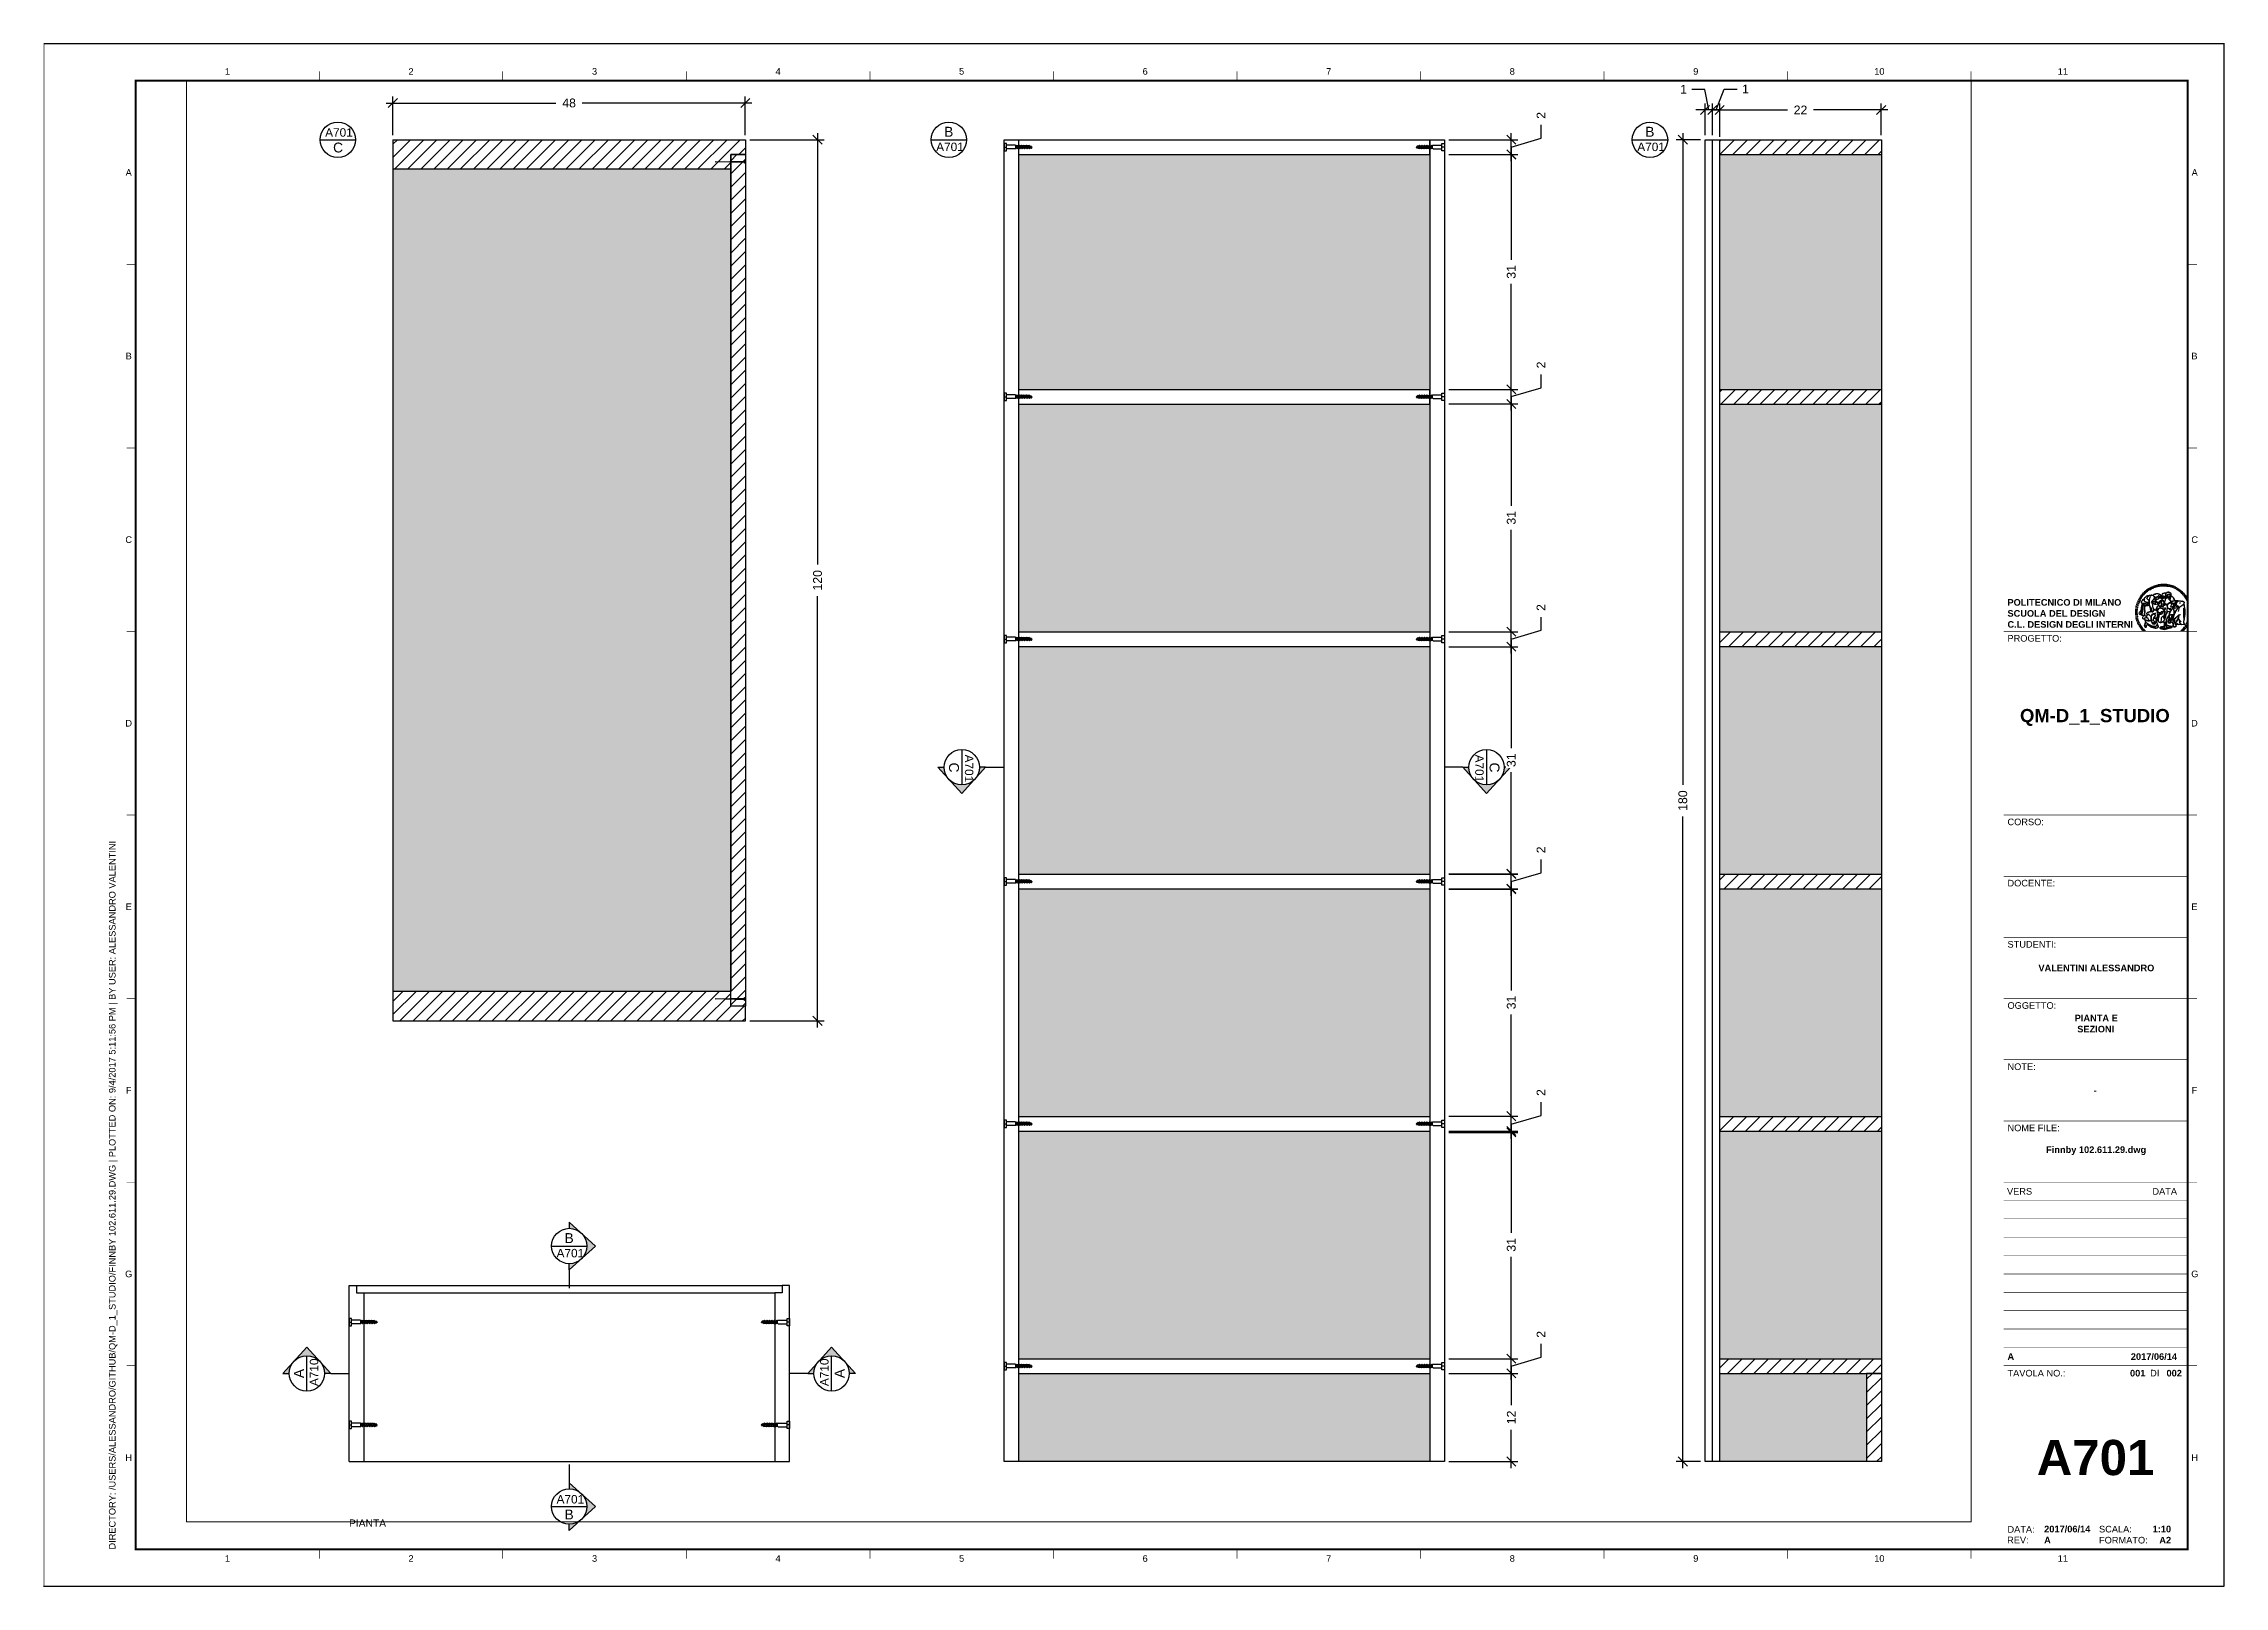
# Paper-space layout 'SEZIONI' of a CAD drawing. Header units: millimetres. Extents: x 0 to 594, y 0 to 420.
# The model-space entities are those that its viewports show. They can reach past a viewport. Long polylines and large blocks are cut down to what shows.
import ezdxf
from ezdxf.enums import TextEntityAlignment as Align

# ---------------------------------------------------------------- set-up
doc = ezdxf.new("R2010")
doc.units = ezdxf.units.MM
doc.set_wipeout_variables(frame=1)
for name, color, linetype in [('disegno', 7, 'Continuous'), ('G-ANNO-LOGO', 3, 'Continuous'), ('G-ANNO-TEXT', 3, 'Continuous'), ('G-ANNO-TTLB', 3, 'Continuous'), ('IN-ANNO-NPLT', 210, 'Continuous'), ('retini', 2, 'Continuous'), ('viti', 3, 'Continuous')]:
    doc.layers.add(name, color=color, linetype=linetype)
doc.layers.add('G-ANNO-NPLT', color=210, linetype='Continuous', plot=False)
doc.styles.add('ARIAL', font='Arial.ttf')
doc.styles.add('ARIAL-BOLD', font='Arial Bold.ttf')
doc.styles.get("Standard").update_dxf_attribs({"font": 'Arial.ttf'})
doc.dimstyles.new('TICK_36', dxfattribs={"dimtxt": 2.4, "dimasz": 2.5, "dimexe": 1.8, "dimexo": 1.2, "dimgap": 1.8, "dimtad": 0, "dimdec": 0, "dimzin": 0, "dimdsep": 46, "dimtxsty": 'ARIAL', "dimblk": 'OBLIQUE', "dimblk1": 'OBLIQUE', "dimblk2": 'OBLIQUE', "dimcen": 1.8, "dimdle": 1.8, "dimclrd": 256, "dimclre": 2, "dimclrt": 256, "dimadec": 0, "dimazin": 0, "dimtfac": 1, "dimtdec": 0, "dimtmove": 1, "dimatfit": 3, "dimldrblk": 'OPEN90', "dimfxl": 1, "dimtfill": 1, "dimtolj": 1, "dimtzin": 0, "dimarcsym": 0})
pattern_1 = [(45, (-296.0646, 112.3656), (-0.8980256, 0.8980256), [])]

psp = doc.layouts.new('SEZIONI')

# ---------------------------------------------------------------- texts
at = {"layer": 'G-ANNO-TEXT', "style": 'ARIAL'}
for s, p in [('1', (49.97, 412.84)), ('2', (99.97, 412.84)), ('3', (149.97, 412.86)), ('4', (199.97, 412.86)), ('5', (249.97, 412.89)), ('6', (299.97, 412.86)), ('7', (349.97, 412.86)), ('8', (399.97, 412.86)), ('9', (449.97, 412.86)), ('10', (499.97, 412.86)), ('11', (549.97, 412.84)), ('A', (23.06, 385.34)), ('A', (585.88, 385.34)), ('B', (23.06, 335.34)), ('B', (585.81, 335.34)), ('C', (23.06, 285.34)), ('C', (585.88, 285.34)), ('D', (23.06, 235.34)), ('E', (23.06, 185.34)), ('F', (23.06, 135.34)), ('G', (23.06, 85.34)), ('H', (23.06, 35.34)), ('1', (49.97, 7.85)), ('2', (99.97, 7.85)), ('3', (149.97, 7.85)), ('4', (199.97, 7.85)), ('5', (249.97, 7.85)), ('6', (299.97, 7.85)), ('7', (349.97, 7.85)), ('8', (399.97, 7.85)), ('9', (449.97, 7.85)), ('10', (499.97, 7.85)), ('11', (549.97, 7.85))]:
    psp.add_text(s, height=1.8, dxfattribs=at).set_placement(p, align=Align.MIDDLE_CENTER)
at = {"layer": 'G-ANNO-TEXT', "insert": (17.67, 10.29), "char_height": 1.8, "attachment_point": 1, "rotation": 90, "style": 'ARIAL'}
psp.add_mtext_dynamic_manual_height_columns('DIRECTORY: /USERS/ALESSANDRO/GITHUB/QM-D_1_STUDIO/FINNBY 102.611.29.DWG | PLOTTED ON: 9/4/2017 5:11:56 PM | BY USER: ALESSANDRO VALENTINI', width=412.209, gutter_width=9, heights=[0], dxfattribs=at)
at = {"layer": 'IN-ANNO-NPLT'}
for s, width, heights, insert, char_height, attachment_point in [('A701', 41.4979, [14.31], (76.58, 395.05), 2.304, 7), ('C', 58.0924, [0], (78.74, 390.75), 2.69, 7), ('A701', 41.4979, [14.31], (243.04, 393.47), 2.304, 1), ('B', 58.0924, [0], (245.2, 397.77), 2.69, 1), ('A701', 41.4979, [14.31], (434.04, 393.47), 2.304, 1), ('B', 58.0924, [0], (436.2, 397.77), 2.69, 1), ('B', 58.0924, [0], (141.78, 96.46), 2.69, 1), ('A701', 41.4979, [14.31], (139.62, 92.16), 2.304, 1), ('A701', 41.4979, [14.31], (139.62, 22.79), 2.304, 7), ('PIANTA', 116.3106, [0], (83.08, 18.47), 2, 1), ('B', 58.0924, [0], (141.78, 18.48), 2.69, 7)]:
    psp.add_mtext_dynamic_manual_height_columns(s, width=width, gutter_width=1, heights=heights, dxfattribs=dict(at, insert=insert, char_height=char_height, attachment_point=attachment_point))
for s, width, heights, insert, char_height, attachment_point, rotation in [('A701', 41.4979, [14.31], (250.81, 226.79), 2.304, 7, 270), ('A701', 41.4979, [14.31], (392.18, 226.79), 2.304, 1, 270), ('C', 58.0924, [0], (246.5, 224.63), 2.69, 7, 270), ('C', 58.0924, [0], (396.48, 224.63), 2.69, 1, 270), ('A', 58.0924, [0], (68.09, 56.97), 2.69, 1, 90), ('A710', 41.4979, [14.31], (72.39, 54.8), 2.304, 1, 90), ('A710', 41.4979, [14.31], (213.76, 54.8), 2.304, 7, 90), ('A', 58.0924, [0], (218.07, 56.97), 2.69, 7, 90)]:
    psp.add_mtext_dynamic_manual_height_columns(s, width=width, gutter_width=1, heights=heights, dxfattribs=dict(at, insert=insert, char_height=char_height, attachment_point=attachment_point, rotation=rotation))

msp = doc.modelspace()

# ---------------------------------------------------------------- blocks, each defined once
blk = doc.blocks.new('logoPolimi')
for p, q in [((-1.49, 1.84), (-1.36, 1.68)), ((-1.41, 1.91), (-1.28, 1.74)), ((-1.32, 1.97), (-1.2, 1.8)), ((-1.22, 2.03), (-1.11, 1.85)), ((-1.13, 2.09), (-1.03, 1.9)), ((-1.03, 2.14), (-0.94, 1.95)), ((-0.93, 2.18), (-0.84, 1.99)), ((-0.83, 2.22), (-0.75, 2.03)), ((-0.72, 2.26), (-0.66, 2.06)), ((-0.61, 2.29), (-0.56, 2.09)), ((-0.51, 2.32), (-0.46, 2.11)), ((-0.4, 2.34), (-0.36, 2.13)), ((-0.29, 2.35), (-0.26, 2.14)), ((-0.18, 2.36), (-0.16, 2.15)), ((-0.07, 2.37), (-0.06, 2.16)), ((0.04, 2.37), (0.04, 2.16)), ((0.15, 2.36), (0.14, 2.16)), ((0.26, 2.36), (0.24, 2.15)), ((0.37, 2.34), (0.34, 2.13)), ((0.48, 2.32), (0.44, 2.12)), ((0.59, 2.3), (0.54, 2.09)), ((0.69, 2.27), (0.63, 2.07)), ((0.8, 2.23), (0.73, 2.03)), ((0.9, 2.19), (0.82, 2)), ((1, 2.15), (0.91, 1.96)), ((1.1, 2.1), (1, 1.91)), ((1.2, 2.04), (1.09, 1.86)), ((1.29, 1.99), (1.18, 1.81)), ((1.38, 1.92), (1.26, 1.75)), ((1.47, 1.86), (1.34, 1.69)), ((-2.37, 0.12), (-2.16, 0.11)), ((-2.37, 0.01), (-2.16, 0.01)), ((-2.36, 0.23), (-2.15, 0.21)), ((-2.35, 0.34), (-2.14, 0.31)), ((-2.33, 0.45), (-2.12, 0.41)), ((-2.3, 0.55), (-2.1, 0.51)), ((-2.28, 0.66), (-2.07, 0.6)), ((-2.24, 0.77), (-2.04, 0.7)), ((-2.2, 0.87), (-2.01, 0.79)), ((-2.16, 0.97), (-1.97, 0.89)), ((-2.11, 1.07), (-1.93, 0.98)), ((-2.06, 1.17), (-1.88, 1.07)), ((-2.01, 1.26), (-1.83, 1.15)), ((-1.94, 1.36), (-1.77, 1.24)), ((-1.88, 1.45), (-1.71, 1.32)), ((-1.84, 0.03), (-1.82, 0.35)), ((-1.81, 1.53), (-1.65, 1.4)), ((-1.74, 1.61), (-1.58, 1.47)), ((-1.73, 0.59), (-1.73, 0.59)), ((-1.73, 0.59), (-1.73, 0.59)), ((-1.66, 1.69), (-1.51, 1.54)), ((-1.65, 0.57), (-1.65, 0.57)), ((-1.59, 1.12), (-1.59, 1.12)), ((-1.58, 1.77), (-1.44, 1.61)), ((-1.51, 0.55), (-1.51, 0.55)), ((-1.51, 0.55), (-1.51, 0.55)), ((-1.31, 0.79), (-1.21, 0.75)), ((-1.21, 0.75), (-1.31, 0.79)), ((-1.21, 0.75), (-1.31, 0.79)), ((-1.21, 0.75), (-1.21, 0.75)), ((-1.21, 0.75), (-1.21, 0.75)), ((-1.19, 0.76), (-1.19, 0.76)), ((-1.19, 0.76), (-1.19, 0.76)), ((-1.17, 0.99), (-1.18, 0.99)), ((-1.18, 0.99), (-1.17, 0.99)), ((-1.16, 0.57), (-1.16, 0.57)), ((-1.16, 0.57), (-1.16, 0.57)), ((-1.1, 0.01), (-0.99, 0.06)), ((-0.99, 0.06), (-1.1, 0.01)), ((-0.99, 0.06), (-1.1, 0.01)), ((-0.99, 0.06), (-0.99, 0.06)), ((-0.99, 0.06), (-0.99, 0.06)), ((-0.97, 0.79), (-0.98, 0.79)), ((-0.89, 0.84), (-0.97, 0.79)), ((-0.97, 0.79), (-0.89, 0.84)), ((-0.96, 1.41), (-0.96, 1.41)), ((-0.96, 1.41), (-0.96, 1.41)), ((-0.89, 0.84), (-0.82, 0.87)), ((-0.82, 0.87), (-0.89, 0.84)), ((-0.89, 0.84), (-0.82, 0.87)), ((-0.88, 0.83), (-0.89, 0.84)), ((-0.85, 1.39), (-0.85, 1.39)), ((-0.85, 1.39), (-0.85, 1.39)), ((-0.84, 0.14), (-0.84, 0.14)), ((-0.77, 1.08), (-0.78, 1.08)), ((-0.78, 1.08), (-0.77, 1.08)), ((-0.61, 1.12), (-0.77, 1.08)), ((-0.77, 1.08), (-0.61, 1.12)), ((-0.77, 1.08), (-0.61, 1.12)), ((-0.75, 1.3), (-0.76, 1.29)), ((-0.76, 1.29), (-0.75, 1.3)), ((-0.65, 0.99), (-0.7, 0.96)), ((-0.69, 0.18), (-0.68, 0.18)), ((-0.66, 0.93), (-0.66, 0.93)), ((-0.66, 0.93), (-0.64, 0.93)), ((-0.66, 0.93), (-0.66, 0.93)), ((-0.66, 0.93), (-0.66, 0.93)), ((-0.63, 1.01), (-0.63, 1.01)), ((-0.63, 1.01), (-0.62, 1.01)), ((-0.63, 0.66), (-0.63, 0.66)), ((-0.6, 1.12), (-0.61, 1.12)), ((-0.61, 1.12), (-0.6, 1.12)), ((-0.61, 1.12), (-0.6, 1.12)), ((-0.61, 0.86), (-0.57, 0.85)), ((-0.57, 0.85), (-0.61, 0.86)), ((-0.61, 0.86), (-0.57, 0.85)), ((-0.53, 1.08), (-0.6, 1.12)), ((-0.6, 1.12), (-0.6, 1.11)), ((-0.6, 1.12), (-0.53, 1.08)), ((-0.57, 0.8), (-0.59, 0.8)), ((-0.57, 0.85), (-0.53, 0.84)), ((-0.57, 0.85), (-0.57, 0.85)), ((-0.57, 0.85), (-0.57, 0.85)), ((-0.57, 0.85), (-0.53, 0.84)), ((-0.56, 0.29), (-0.49, 0.48)), ((-0.56, 0.14), (-0.56, 0.29)), ((-0.5, 0.11), (-0.56, 0.14)), ((-0.53, 0.84), (-0.51, 0.84)), ((-0.53, 0.84), (-0.51, 0.84)), ((-0.53, 0.84), (-0.53, 0.84)), ((-0.51, 0.11), (-0.51, 0.11)), ((-0.51, 0.11), (-0.51, 0.11)), ((-0.34, 0.33), (-0.5, 0.11)), ((-0.49, 0.48), (-0.41, 0.55)), ((-0.42, 0.8), (-0.47, 0.79)), ((-0.42, 0.8), (-0.47, 0.79)), ((-0.47, 0.79), (-0.45, 0.76)), ((-0.47, 0.79), (-0.45, 0.76)), ((-0.45, 1.14), (-0.42, 1.11)), ((-0.42, 1.26), (-0.36, 1.22)), ((-0.41, 0.55), (-0.34, 0.49)), ((-0.4, 1.37), (-0.38, 1.38)), ((-0.39, 1.37), (-0.4, 1.37)), ((-0.35, 1.33), (-0.4, 1.37)), ((-0.39, 1.24), (-0.4, 1.23)), ((-0.38, 1.14), (-0.38, 1.14)), ((-0.34, 0.49), (-0.09, 0.48)), ((-0.16, 0.32), (-0.34, 0.33)), ((-0.14, 0.32), (-0.31, 0.34)), ((-0.28, 1.3), (-0.29, 1.3)), ((-0.28, 1.3), (-0.28, 1.3)), ((-0.16, 1.24), (-0.16, 1.25)), ((-0.16, 1.25), (-0.16, 1.25)), ((-0.16, 0.49), (-0.14, 0.64)), ((-0.06, 0.27), (-0.16, 0.32)), ((-0.1, 0.88), (-0.09, 0.87)), ((-0.08, 1.37), (-0.08, 1.38)), ((-0.08, 1.23), (-0.05, 1.21)), ((-0.05, 1.21), (-0.08, 1.23)), ((-0.08, 1.23), (-0.05, 1.21)), ((-0.03, 0.26), (-0.06, 0.27)), ((-0.05, 1.21), (-0.04, 1.21)), ((-0.04, 1.21), (-0.05, 1.21)), ((-0.04, 1.21), (-0.04, 1.21)), ((-0.04, 1.21), (-0.04, 1.21)), ((-0.04, 0.48), (-0.03, 0.26)), ((0.03, 1.15), (0.03, 1.15)), ((0.03, 0.66), (0.03, 0.67)), ((0.07, 0.58), (0.07, 0.57)), ((0.1, 1.18), (0.1, 1.18)), ((0.1, 0.84), (0.1, 0.84)), ((0.13, 1.32), (0.17, 1.19)), ((0.14, 0.71), (0.34, 0.65)), ((0.31, 0.56), (0.17, 0.63)), ((0.27, 1.61), (0.27, 1.61)), ((0.27, 1.61), (0.27, 1.61)), ((0.27, 1.61), (0.27, 1.61)), ((0.29, 1.29), (0.29, 1.29)), ((0.29, 1.29), (0.29, 1.29)), ((0.29, 1.29), (0.29, 1.29)), ((0.29, 1.29), (0.29, 1.29)), ((0.33, 0.49), (0.34, 0.49)), ((0.33, 0.03), (0.35, 0.03)), ((0.33, 0.03), (0.35, 0.03)), ((0.34, 0.65), (0.34, 0.64)), ((0.35, 0.03), (0.57, 0.06)), ((0.35, 0.03), (0.57, 0.06)), ((0.35, 0.03), (0.35, 0.03)), ((0.35, 0.03), (0.35, 0.03)), ((0.38, 1.36), (0.37, 1.35)), ((0.38, 0.34), (0.37, 0.34)), ((0.38, 0.34), (0.38, 0.34)), ((0.43, 0.67), (0.39, 0.64)), ((0.49, 1.05), (0.51, 1.13)), ((0.51, 1.13), (0.49, 1.05)), ((0.49, 1.05), (0.51, 1.13)), ((0.51, 1.31), (0.5, 1.29)), ((0.51, 1.13), (0.52, 1.23)), ((0.52, 1.23), (0.51, 1.23)), ((0.51, 1.23), (0.52, 1.23)), ((0.52, 1.23), (0.51, 1.13)), ((0.51, 1.13), (0.52, 1.23)), ((0.52, 1.24), (0.6, 1.37)), ((0.52, 1.23), (0.6, 1.36)), ((0.6, 1.36), (0.52, 1.23)), ((0.52, 1.23), (0.52, 1.23)), ((0.52, 1.23), (0.52, 1.24)), ((0.52, 1.23), (0.52, 1.23)), ((0.55, 1.07), (0.53, 1.06)), ((0.53, 1.04), (0.53, 1.06)), ((0.53, 1.05), (0.53, 1.04)), ((0.54, 0.3), (0.63, 0.32)), ((0.54, -0.08), (0.61, 0.06)), ((0.61, 0.06), (0.54, -0.08)), ((0.54, -0.08), (0.61, 0.06)), ((0.56, 0.19), (0.59, 0.21)), ((0.57, 1.07), (0.57, 1.07)), ((0.57, 1.07), (0.57, 1.07)), ((0.57, 1.07), (0.57, 1.07)), ((0.57, 1.07), (0.57, 1.07)), ((0.57, 1.07), (0.57, 1.07)), ((0.57, 1.07), (0.57, 1.07)), ((0.57, 1.07), (0.57, 1.07)), ((0.58, 0.3), (0.59, 0.29)), ((0.59, 0.78), (0.59, 0.79)), ((0.59, 0.79), (0.59, 0.79)), ((0.59, 0.79), (0.59, 0.79)), ((0.59, 0.79), (0.59, 0.78)), ((0.61, 0.06), (0.6, 0.07)), ((0.6, 0.07), (0.61, 0.06)), ((0.61, 0.06), (0.61, 0.07)), ((0.62, 0.21), (0.65, 0.22)), ((0.64, 1.37), (0.65, 1.37)), ((0.69, 0.86), (0.68, 0.86)), ((0.68, 0.86), (0.69, 0.86)), ((0.68, 0.76), (0.68, 0.76)), ((0.76, 0.26), (0.76, 0.26)), ((0.82, 0.35), (0.84, 0.36)), ((0.82, 0.35), (0.82, 0.35)), ((0.84, 0.36), (0.84, 0.37)), ((0.85, 0.34), (1.05, 0.35)), ((0.93, 1.05), (0.93, 1.05)), ((0.93, 1.05), (0.93, 1.05)), ((0.93, 1.05), (0.93, 1.04)), ((0.93, 1.05), (0.93, 1.05)), ((0.97, 0.66), (0.96, 0.66)), ((1.01, 0.97), (0.98, 0.96)), ((1.17, 0.96), (1.17, 0.95)), ((1.17, 0.95), (1.17, 0.95)), ((1.34, 0.37), (1.26, 0.04)), ((1.27, 0.37), (1.27, 0.38)), ((1.28, 0.95), (1.28, 0.95)), ((1.37, 0.73), (1.46, 0.81)), ((1.41, 0.4), (1.41, 0.41)), ((1.56, 1.79), (1.42, 1.63)), ((1.64, 1.71), (1.49, 1.56)), ((1.49, 0.9), (1.57, 0.92)), ((1.72, 1.63), (1.56, 1.49)), ((1.67, 0.6), (1.57, 0.53)), ((1.79, 1.55), (1.63, 1.41)), ((1.86, 1.47), (1.7, 1.34)), ((1.93, 1.38), (1.76, 1.26)), ((1.99, 1.29), (1.81, 1.17)), ((2.05, 1.19), (1.87, 1.09)), ((2.1, 1.1), (1.92, 1)), ((2.15, 1), (1.96, 0.91)), ((2.19, 0.9), (2, 0.82)), ((2.23, 0.79), (2.04, 0.72)), ((2.27, 0.69), (2.07, 0.63)), ((2.3, 0.58), (2.09, 0.53)), ((2.32, 0.47), (2.12, 0.43)), ((2.34, 0.37), (2.13, 0.33)), ((2.36, 0.26), (2.15, 0.23)), ((2.37, 0.15), (2.16, 0.13)), ((2.37, 0.04), (2.16, 0.03)), ((-2.37, -0.1), (-2.16, -0.09)), ((-2.36, -0.21), (-2.15, -0.19)), ((-2.35, -0.32), (-2.14, -0.29)), ((-2.33, -0.43), (-2.12, -0.39)), ((-2.31, -0.54), (-2.1, -0.49)), ((-2.28, -0.65), (-2.08, -0.59)), ((-2.25, -0.75), (-2.05, -0.69)), ((-2.21, -0.86), (-2.02, -0.78)), ((-2.17, -0.96), (-1.98, -0.87)), ((-2.12, -1.06), (-1.93, -0.96)), ((-2.07, -1.16), (-1.89, -1.05)), ((-2.04, -0.15), (-1.97, -0.2)), ((-2.01, -1.25), (-1.84, -1.14)), ((-1.95, -1.34), (-1.78, -1.22)), ((-1.89, -1.43), (-1.72, -1.31)), ((-1.82, -1.52), (-1.66, -1.38)), ((-1.75, -1.6), (-1.59, -1.46)), ((-1.67, -1.68), (-1.52, -1.53)), ((-1.58, -0.12), (-1.6, -0.18)), ((-1.6, -0.18), (-1.58, -0.28)), ((-1.57, -0.54), (-1.59, -0.54)), ((-1.59, -0.54), (-1.59, -0.54)), ((-1.59, -1.76), (-1.45, -1.6)), ((-1.56, -0.32), (-1.56, -0.31)), ((-1.56, -0.31), (-1.56, -0.31)), ((-1.53, -0.65), (-1.53, -0.65)), ((-1.53, -0.65), (-1.53, -0.65)), ((-1.51, -1.83), (-1.37, -1.67)), ((-1.48, -0.86), (-1.48, -0.85)), ((-1.42, -0.37), (-1.42, -0.37)), ((-1.42, -1.9), (-1.29, -1.73)), ((-1.38, -0.46), (-1.38, -0.46)), ((-1.33, -1.96), (-1.21, -1.79)), ((-1.31, -0.24), (-1.31, -0.23)), ((-1.31, -0.23), (-1.31, -0.24)), ((-1.23, -0.19), (-1.23, -0.19)), ((-1.23, -0.19), (-1.23, -0.19)), ((-1.23, -0.19), (-1.23, -0.19)), ((-1.23, -0.19), (-1.23, -0.19)), ((-1.01, -0.39), (-1.02, -0.39)), ((-1.02, -0.39), (-1.01, -0.39)), ((-1.02, -0.7), (-1.02, -0.7)), ((-1.02, -0.7), (-1.02, -0.7)), ((-1.02, -0.7), (-1.02, -0.7)), ((-0.79, -0.51), (-0.83, -0.58)), ((-0.83, -0.58), (-0.79, -0.51)), ((-0.83, -0.58), (-0.79, -0.51)), ((-0.78, -1.05), (-0.83, -0.94)), ((-0.83, -0.94), (-0.78, -1.05)), ((-0.83, -0.94), (-0.83, -0.94)), ((-0.83, -0.94), (-0.78, -1.05)), ((-0.82, -1.23), (-0.82, -1.23)), ((-0.82, -1.23), (-0.77, -1.23)), ((-0.77, -1.23), (-0.82, -1.23)), ((-0.82, -1.23), (-0.82, -1.23)), ((-0.77, -1.23), (-0.82, -1.23)), ((-0.75, -0.96), (-0.8, -0.89)), ((-0.8, -0.89), (-0.79, -0.92)), ((-0.79, -0.92), (-0.8, -0.89)), ((-0.8, -0.89), (-0.75, -0.96)), ((-0.79, -0.92), (-0.8, -0.89)), ((-0.8, -0.89), (-0.8, -0.89)), ((-0.8, -0.89), (-0.75, -0.96)), ((-0.79, -0.92), (-0.78, -0.95)), ((-0.78, -0.95), (-0.79, -0.92)), ((-0.78, -0.95), (-0.79, -0.92)), ((-0.77, -0.49), (-0.78, -0.48)), ((-0.78, -0.48), (-0.77, -0.49)), ((-0.78, -0.95), (-0.76, -1)), ((-0.76, -1), (-0.78, -0.95)), ((-0.76, -1), (-0.78, -0.95)), ((-0.71, -0.89), (-0.75, -0.87)), ((-0.75, -0.87), (-0.71, -0.89)), ((-0.75, -0.87), (-0.71, -0.89)), ((-0.72, -1.01), (-0.75, -0.96)), ((-0.75, -0.96), (-0.72, -1.01)), ((-0.75, -0.96), (-0.72, -1.01)), ((-0.64, -0.93), (-0.71, -0.89)), ((-0.71, -0.89), (-0.64, -0.93)), ((-0.71, -0.89), (-0.64, -0.93)), ((-0.66, -0.53), (-0.66, -0.53)), ((-0.66, -0.53), (-0.66, -0.53)), ((-0.66, -0.53), (-0.66, -0.53)), ((-0.39, -0.81), (-0.51, -0.69)), ((-0.51, -1.04), (-0.5, -1.04)), ((-0.48, -0.42), (-0.48, -0.42)), ((-0.48, -0.42), (-0.48, -0.42)), ((-0.48, -0.42), (-0.48, -0.42)), ((-0.41, -0.51), (-0.41, -0.51)), ((-0.38, -0.05), (-0.39, -0.12)), ((-0.39, -0.12), (-0.37, -0.1)), ((-0.35, -0.14), (-0.37, -0.08)), ((-0.37, -0.09), (-0.37, -0.09)), ((-0.33, -0.12), (-0.35, -0.14)), ((-0.32, -0.14), (-0.35, -0.14)), ((-0.35, -0.18), (-0.34, -0.22)), ((-0.34, -0.08), (-0.29, -0.16)), ((-0.34, -0.22), (-0.34, -0.22)), ((-0.27, -0.17), (-0.32, -0.14)), ((-0.25, -0.91), (-0.26, -0.9)), ((-0.26, -1.29), (0.1, -1.2)), ((0.1, -1.2), (-0.26, -1.29)), ((0.08, -1.4), (-0.26, -1.29)), ((-0.26, -1.29), (0.08, -1.4)), ((-0.26, -1.38), (-0.26, -1.29)), ((-0.26, -1.29), (-0.26, -1.29)), ((-0.26, -1.29), (-0.26, -1.38)), ((-0.26, -1.29), (0.08, -1.4)), ((-0.26, -1.29), (-0.26, -1.29)), ((0.08, -1.49), (-0.26, -1.38)), ((-0.26, -1.38), (0.09, -1.49)), ((-0.14, -0.15), (-0.16, -0.13)), ((-0.11, -0.04), (-0.12, -0.05)), ((-0.04, -0.41), (-0.01, -0.44)), ((-0.01, -0.44), (-0.04, -0.41)), ((-0.04, -0.41), (-0.01, -0.44)), ((0.07, -0.84), (0.07, -0.84)), ((0.07, -0.84), (0.07, -0.84)), ((0.1, -1.2), (0.08, -1.32)), ((0.08, -1.32), (0.13, -1.2)), ((0.08, -1.4), (0.72, -1.22)), ((0.72, -1.22), (0.08, -1.4)), ((0.08, -1.4), (0.72, -1.22)), ((0.72, -1.31), (0.08, -1.49)), ((0.08, -1.44), (0.08, -1.4)), ((0.08, -1.4), (0.08, -1.44)), ((0.08, -1.4), (0.08, -1.49)), ((0.08, -1.49), (0.08, -1.44)), ((0.08, -1.44), (0.08, -1.44)), ((0.08, -1.44), (0.08, -1.45)), ((0.08, -1.45), (0.08, -1.46)), ((0.08, -1.46), (0.08, -1.49)), ((0.1, -1.01), (0.09, -0.86)), ((0.1, -1.01), (0.09, -0.86)), ((0.09, -1.49), (0.72, -1.31)), ((0.1, -1.2), (0.12, -1.04)), ((0.12, -1.04), (0.1, -1.2)), ((0.13, -1.2), (0.1, -1.2)), ((0.1, -1.2), (0.13, -1.2)), ((0.13, -1.2), (0.1, -1.2)), ((0.1, -1.2), (0.1, -1.2)), ((0.11, -0.44), (0.11, -0.44)), ((0.11, -0.44), (0.11, -0.44)), ((0.12, -0.21), (0.12, -0.21)), ((0.12, -0.21), (0.12, -0.21)), ((0.12, -0.21), (0.12, -0.21)), ((0.12, -0.21), (0.12, -0.21)), ((0.12, -0.21), (0.12, -0.21)), ((0.12, -0.21), (0.12, -0.21)), ((0.12, -0.21), (0.12, -0.21)), ((0.12, -0.21), (0.12, -0.21)), ((0.12, -0.21), (0.12, -0.21)), ((0.12, -0.21), (0.12, -0.21)), ((0.12, -0.21), (0.12, -0.21)), ((0.12, -0.21), (0.12, -0.21)), ((0.12, -0.21), (0.12, -0.21)), ((0.12, -0.56), (0.14, -0.53)), ((0.14, -0.53), (0.12, -0.56)), ((0.12, -0.56), (0.14, -0.53)), ((0.12, -1.04), (0.12, -1.04)), ((0.12, -1.04), (0.12, -1.04)), ((0.12, -1.04), (0.12, -1.04)), ((0.21, -0.99), (0.13, -1.2)), ((0.13, -1.2), (0.21, -0.99)), ((0.36, -1.14), (0.13, -1.2)), ((0.13, -1.2), (0.26, -1.17)), ((0.14, -0.53), (0.16, -0.49)), ((0.16, -0.49), (0.14, -0.53)), ((0.14, -0.53), (0.16, -0.49)), ((0.16, -0.49), (0.16, -0.49)), ((0.16, -0.49), (0.16, -0.49)), ((0.28, -1.19), (0.21, -0.99)), ((0.21, -0.99), (0.31, -1.27)), ((0.24, -0.17), (0.24, -0.16)), ((0.24, -0.16), (0.24, -0.17)), ((0.25, -0.84), (0.25, -0.88)), ((0.25, -0.88), (0.25, -0.84)), ((0.25, -0.88), (0.25, -0.84)), ((0.25, -0.88), (0.29, -1.17)), ((0.26, -0.88), (0.25, -0.88)), ((0.31, -1.27), (0.25, -0.88)), ((0.26, -1.17), (0.28, -1.16)), ((0.28, -1.16), (0.36, -1.14)), ((0.29, -1.17), (0.28, -1.19)), ((0.36, -1.14), (0.72, -1.22)), ((0.72, -1.22), (0.36, -1.14)), ((0.49, -0.31), (0.49, -0.31)), ((0.49, -0.31), (0.49, -0.31)), ((0.5, -0.27), (0.5, -0.27)), ((0.51, -0.27), (0.51, -0.27)), ((0.72, -0.81), (0.75, -0.89)), ((0.72, -1.22), (0.72, -1.31)), ((0.72, -1.31), (0.72, -1.22)), ((0.74, -0.23), (0.74, -0.23)), ((0.74, -0.23), (0.75, -0.24)), ((0.75, -0.23), (0.75, -0.23)), ((0.86, -0.25), (0.82, -0.34)), ((0.87, -0.22), (0.86, -0.23)), ((0.87, -0.22), (0.86, -0.25)), ((0.96, -0.58), (0.96, -0.57)), ((1.05, -1.05), (1.04, -1.05)), ((1.28, -2), (1.17, -1.82)), ((1.37, -1.93), (1.25, -1.76)), ((1.31, -0.27), (1.3, -0.26)), ((1.3, -0.26), (1.3, -0.26)), ((1.3, -0.26), (1.3, -0.26)), ((1.3, -0.26), (1.31, -0.27)), ((1.3, -0.26), (1.3, -0.26)), ((1.46, -1.87), (1.33, -1.7)), ((1.54, -1.8), (1.41, -1.64)), ((1.63, -1.72), (1.48, -1.57)), ((1.71, -1.65), (1.55, -1.5)), ((1.78, -1.57), (1.62, -1.43)), ((1.85, -1.48), (1.69, -1.35)), ((1.92, -1.39), (1.75, -1.27)), ((1.98, -1.3), (1.81, -1.19)), ((2.04, -1.21), (1.86, -1.1)), ((2.09, -1.11), (1.91, -1.01)), ((2.14, -1.01), (1.95, -0.92)), ((2.19, -0.91), (1.99, -0.83)), ((2.23, -0.81), (2.03, -0.74)), ((2.26, -0.7), (2.06, -0.64)), ((2.29, -0.6), (2.09, -0.55)), ((2.32, -0.49), (2.11, -0.45)), ((2.34, -0.38), (2.13, -0.35)), ((2.35, -0.27), (2.15, -0.25)), ((2.37, -0.08), (2.16, -0.07)), ((2.36, -0.16), (2.16, -0.15)), ((-1.24, -2.02), (-1.13, -1.84)), ((-1.14, -2.08), (-1.04, -1.89)), ((-1.04, -2.13), (-0.95, -1.94)), ((-0.94, -2.18), (-0.86, -1.98)), ((-0.84, -2.22), (-0.77, -2.02)), ((-0.74, -2.25), (-0.67, -2.05)), ((-0.63, -2.29), (-0.57, -2.08)), ((-0.52, -2.31), (-0.48, -2.11)), ((-0.42, -2.33), (-0.38, -2.13)), ((-0.31, -2.35), (-0.28, -2.14)), ((-0.2, -2.36), (-0.18, -2.15)), ((-0.09, -2.37), (-0.08, -2.16)), ((0.03, -2.37), (0.02, -2.16)), ((0.14, -2.37), (0.12, -2.16)), ((0.25, -2.36), (0.22, -2.15)), ((0.35, -2.34), (0.32, -2.14)), ((0.46, -2.32), (0.42, -2.12)), ((0.57, -2.3), (0.52, -2.1)), ((0.68, -2.27), (0.62, -2.07)), ((0.78, -2.24), (0.71, -2.04)), ((0.89, -2.2), (0.81, -2)), ((0.99, -2.15), (0.9, -1.96)), ((1.09, -2.11), (0.99, -1.92)), ((1.19, -2.05), (1.08, -1.87))]:
    blk.add_line(p, q)
for points in [[(-1.9, 0.12), (-1.94, 0.02), (-2.05, -0.09), (-2.05, -0.09)], [(-1.86, 0.38), (-1.86, 0.38), (-1.87, 0.19), (-1.9, 0.12)], [(-1.76, 0.6), (-1.76, 0.6), (-1.84, 0.57), (-1.86, 0.38)], [(-1.86, -0.04), (-1.84, 0.02), (-1.84, 0.03), (-1.84, 0.03)], [(-1.82, 0.78), (-1.83, 0.8), (-1.85, 0.86), (-1.83, 0.88)], [(-1.82, 0.78), (-1.83, 0.8), (-1.85, 0.86), (-1.83, 0.88)], [(-1.83, 0.88), (-1.81, 0.9), (-1.76, 0.96), (-1.76, 0.96)], [(-1.83, 0.88), (-1.81, 0.9), (-1.76, 0.96), (-1.76, 0.96)], [(-1.76, 0.6), (-1.83, 0.7), (-1.78, 0.74), (-1.78, 0.74)], [(-1.78, 0.74), (-1.79, 0.74), (-1.83, 0.7), (-1.76, 0.6)], [(-1.78, 0.74), (-1.8, 0.76), (-1.81, 0.78), (-1.82, 0.78)], [(-1.78, 0.74), (-1.8, 0.76), (-1.81, 0.78), (-1.82, 0.78)], [(-1.82, 0.35), (-1.81, 0.5), (-1.73, 0.59), (-1.73, 0.59)], [(-1.82, -0.19), (-1.73, -0.07), (-1.75, 0.14), (-1.75, 0.3)], [(-1.75, 0.33), (-1.75, 0.17), (-1.73, -0.05), (-1.8, -0.17)], [(-1.78, 0.74), (-1.75, 0.72), (-1.72, 0.69), (-1.68, 0.7)], [(-1.68, 0.7), (-1.72, 0.69), (-1.75, 0.72), (-1.78, 0.74)], [(-1.68, 0.7), (-1.72, 0.69), (-1.75, 0.72), (-1.78, 0.74)], [(-1.78, 0.74), (-1.78, 0.74), (-1.78, 0.74), (-1.78, 0.74)], [(-1.76, 0.96), (-1.68, 1.1), (-1.59, 1.12), (-1.59, 1.12)], [(-1.76, 0.96), (-1.68, 1.1), (-1.6, 1.12), (-1.6, 1.12)], [(-1.73, 0.59), (-1.74, 0.59), (-1.75, 0.6), (-1.76, 0.6)], [(-1.73, 0.59), (-1.74, 0.59), (-1.75, 0.6), (-1.76, 0.6)], [(-1.75, 0.3), (-1.76, 0.47), (-1.65, 0.57), (-1.65, 0.57)], [(-1.65, 0.57), (-1.65, 0.57), (-1.76, 0.5), (-1.75, 0.33)], [(-1.65, 0.57), (-1.68, 0.58), (-1.7, 0.58), (-1.73, 0.59)], [(-1.65, 0.57), (-1.68, 0.58), (-1.7, 0.58), (-1.73, 0.59)], [(-1.5, 0.71), (-1.53, 0.74), (-1.61, 0.71), (-1.68, 0.7)], [(-1.68, 0.7), (-1.61, 0.71), (-1.53, 0.73), (-1.5, 0.71)], [(-1.5, 0.71), (-1.53, 0.73), (-1.61, 0.71), (-1.68, 0.7)], [(-1.51, 0.55), (-1.56, 0.56), (-1.61, 0.56), (-1.65, 0.57)], [(-1.65, 0.57), (-1.61, 0.56), (-1.56, 0.56), (-1.51, 0.55)], [(-1.51, 0.55), (-1.56, 0.56), (-1.61, 0.56), (-1.65, 0.57)], [(-1.59, 1.12), (-1.6, 1.06), (-1.61, 0.99), (-1.61, 0.97)], [(-1.61, 0.97), (-1.61, 0.99), (-1.6, 1.06), (-1.59, 1.12)], [(-1.61, 0.97), (-1.61, 0.99), (-1.6, 1.06), (-1.59, 1.12)], [(-1.61, 0.97), (-1.61, 0.95), (-1.56, 0.88), (-1.54, 0.87)], [(-1.54, 0.87), (-1.56, 0.88), (-1.61, 0.95), (-1.61, 0.97)], [(-1.54, 0.87), (-1.56, 0.88), (-1.61, 0.96), (-1.61, 0.97)], [(-1.59, 1.12), (-1.59, 1.13), (-1.59, 1.15), (-1.58, 1.16)], [(-1.59, 1.12), (-1.59, 1.13), (-1.59, 1.15), (-1.58, 1.16)], [(-1.58, 1.16), (-1.57, 1.21), (-1.52, 1.23), (-1.49, 1.25)], [(-1.58, 1.16), (-1.57, 1.21), (-1.52, 1.23), (-1.49, 1.25)], [(-1.58, 0.36), (-1.58, 0.48), (-1.51, 0.55), (-1.51, 0.55)], [(-1.51, 0.55), (-1.51, 0.55), (-1.58, 0.48), (-1.58, 0.36)], [(-1.51, 0.55), (-1.51, 0.55), (-1.58, 0.48), (-1.58, 0.36)], [(-1.55, 0.04), (-1.55, 0.08), (-1.58, 0.25), (-1.58, 0.36)], [(-1.58, 0.36), (-1.58, 0.25), (-1.55, 0.08), (-1.55, 0.04)], [(-1.58, 0.36), (-1.58, 0.25), (-1.55, 0.08), (-1.55, 0.04)], [(-1.58, -0.12), (-1.57, -0.06), (-1.55, 0.02), (-1.55, 0.04)], [(-1.55, 0.04), (-1.55, 0.02), (-1.57, -0.06), (-1.58, -0.12)], [(-1.55, 0.04), (-1.55, 0.02), (-1.56, -0.04), (-1.57, -0.1)], [(-1.54, 0.87), (-1.52, 0.85), (-1.47, 0.83), (-1.44, 0.83)], [(-1.44, 0.83), (-1.47, 0.83), (-1.52, 0.85), (-1.54, 0.87)], [(-1.45, 0.83), (-1.47, 0.83), (-1.52, 0.85), (-1.54, 0.87)], [(-1.51, 0.55), (-1.33, 0.54), (-1.16, 0.57), (-1.16, 0.57)], [(-1.16, 0.57), (-1.16, 0.57), (-1.33, 0.54), (-1.51, 0.55)], [(-1.16, 0.57), (-1.16, 0.57), (-1.33, 0.54), (-1.51, 0.55)], [(-1.5, 0.71), (-1.46, 0.68), (-1.4, 0.62), (-1.33, 0.66)], [(-1.33, 0.66), (-1.4, 0.62), (-1.46, 0.68), (-1.5, 0.71)], [(-1.33, 0.66), (-1.4, 0.62), (-1.46, 0.68), (-1.5, 0.71)], [(-1.49, 1.25), (-1.46, 1.26), (-1.42, 1.33), (-1.39, 1.36)], [(-1.49, 1.25), (-1.46, 1.27), (-1.43, 1.34), (-1.39, 1.36)], [(-1.31, 0.79), (-1.33, 0.79), (-1.42, 0.83), (-1.45, 0.83)], [(-1.44, 0.83), (-1.42, 0.83), (-1.33, 0.79), (-1.31, 0.79)], [(-1.31, 0.79), (-1.33, 0.79), (-1.42, 0.83), (-1.44, 0.83)], [(-1.35, 1.1), (-1.4, 1.17), (-1.36, 1.23), (-1.29, 1.31)], [(-1.29, 1.31), (-1.36, 1.23), (-1.4, 1.17), (-1.35, 1.1)], [(-1.35, 1.1), (-1.4, 1.17), (-1.36, 1.23), (-1.29, 1.31)], [(-1.39, 1.36), (-1.35, 1.38), (-1.26, 1.4), (-1.19, 1.41)], [(-1.39, 1.36), (-1.35, 1.38), (-1.26, 1.4), (-1.19, 1.41)], [(-1.18, 0.99), (-1.24, 0.97), (-1.3, 1.03), (-1.35, 1.1)], [(-1.35, 1.1), (-1.3, 1.03), (-1.24, 0.97), (-1.18, 0.99)], [(-1.18, 1), (-1.24, 0.97), (-1.3, 1.03), (-1.35, 1.1)], [(-1.33, 0.66), (-1.28, 0.7), (-1.23, 0.73), (-1.21, 0.75)], [(-1.21, 0.75), (-1.23, 0.73), (-1.28, 0.7), (-1.33, 0.66)], [(-1.21, 0.75), (-1.23, 0.73), (-1.28, 0.7), (-1.33, 0.66)], [(-1.29, 1.31), (-1.22, 1.39), (-1.01, 1.41), (-0.96, 1.41)], [(-0.96, 1.41), (-1.01, 1.41), (-1.22, 1.39), (-1.29, 1.31)], [(-1.29, 1.31), (-1.22, 1.39), (-1.01, 1.41), (-0.96, 1.41)], [(-1.24, -0.02), (-1.21, -0.01), (-1.1, 0.01), (-1.1, 0.01)], [(-1.1, 0.01), (-1.1, 0.01), (-1.21, -0.01), (-1.24, -0.02)], [(-1.1, 0.01), (-1.1, 0.01), (-1.21, -0.01), (-1.24, -0.02)], [(-1.21, 0.75), (-1.2, 0.75), (-1.19, 0.76), (-1.19, 0.76)], [(-1.19, 0.76), (-1.19, 0.76), (-1.2, 0.75), (-1.21, 0.75)], [(-1.19, 0.76), (-1.19, 0.76), (-1.2, 0.76), (-1.21, 0.75)], [(-1.19, 1.41), (-1.11, 1.43), (-0.97, 1.41), (-0.97, 1.41)], [(-1.19, 1.41), (-1.12, 1.43), (-0.98, 1.41), (-0.98, 1.41)], [(-1.19, 0.76), (-1.19, 0.77), (-1.18, 0.78), (-1.18, 0.79)], [(-1.18, 0.79), (-1.18, 0.78), (-1.19, 0.77), (-1.19, 0.76)], [(-1.19, 0.76), (-1.19, 0.77), (-1.19, 0.78), (-1.18, 0.79)], [(-1.18, 0.68), (-1.18, 0.68), (-1.19, 0.71), (-1.19, 0.76)], [(-1.19, 0.76), (-1.19, 0.71), (-1.18, 0.68), (-1.18, 0.68)], [(-1.18, 0.68), (-1.18, 0.68), (-1.19, 0.71), (-1.19, 0.76)], [(-1.18, 0.97), (-1.18, 0.97), (-1.18, 0.98), (-1.17, 0.99)], [(-1.17, 0.99), (-1.18, 0.98), (-1.18, 0.97), (-1.18, 0.97)], [(-1.18, 0.97), (-1.18, 0.97), (-1.18, 0.98), (-1.17, 0.99)], [(-1.18, 0.79), (-1.17, 0.86), (-1.18, 0.95), (-1.18, 0.97)], [(-1.18, 0.97), (-1.18, 0.95), (-1.17, 0.86), (-1.18, 0.79)], [(-1.18, 0.79), (-1.17, 0.86), (-1.18, 0.95), (-1.18, 0.97)], [(-1.16, 0.57), (-1.17, 0.6), (-1.18, 0.64), (-1.18, 0.68)], [(-1.18, 0.68), (-1.18, 0.64), (-1.17, 0.6), (-1.16, 0.57)], [(-1.16, 0.57), (-1.17, 0.6), (-1.18, 0.64), (-1.18, 0.68)], [(-1.17, 0.99), (-1.17, 1.03), (-1.16, 1.09), (-1.14, 1.13)], [(-1.09, 0.42), (-1.1, 0.44), (-1.14, 0.48), (-1.16, 0.57)], [(-1.16, 0.57), (-1.14, 0.48), (-1.1, 0.44), (-1.09, 0.42)], [(-1.09, 0.42), (-1.1, 0.44), (-1.14, 0.48), (-1.16, 0.57)], [(-1.14, 1.13), (-1.12, 1.18), (-1.05, 1.31), (-1.05, 1.31)], [(-1.12, 0.46), (-1.12, 0.46), (-1.13, 0.38), (-1.11, 0.26)], [(-1.11, 0.26), (-1.08, 0.14), (-1.05, 0.03), (-1.05, 0.03)], [(-1.02, 0.32), (-1.02, 0.32), (-1.08, 0.4), (-1.09, 0.42)], [(-1.09, 0.42), (-1.08, 0.4), (-1.02, 0.32), (-1.02, 0.32)], [(-1.02, 0.32), (-1.02, 0.32), (-1.08, 0.4), (-1.09, 0.42)], [(-0.98, 0.2), (-0.98, 0.21), (-1.02, 0.32), (-1.02, 0.32)], [(-1.02, 0.32), (-1.02, 0.32), (-0.98, 0.21), (-0.98, 0.2)], [(-0.98, 0.2), (-0.98, 0.21), (-1.02, 0.32), (-1.02, 0.32)], [(-1.01, 0.12), (-1, 0.16), (-0.98, 0.19), (-0.98, 0.2)], [(-0.98, 0.2), (-0.98, 0.19), (-1, 0.16), (-1.01, 0.12)], [(-1.01, 0.12), (-1, 0.16), (-0.98, 0.19), (-0.98, 0.2)], [(-0.99, 0.06), (-1, 0.07), (-1.01, 0.1), (-1.01, 0.12)], [(-1.01, 0.12), (-1.01, 0.1), (-1, 0.07), (-0.99, 0.06)], [(-0.99, 0.06), (-1, 0.07), (-1.01, 0.1), (-1.01, 0.12)], [(-0.99, 0.06), (-0.99, 0.06), (-0.99, 0.06), (-0.98, 0.05)], [(-0.98, 0.05), (-0.99, 0.06), (-0.99, 0.06), (-0.99, 0.06)], [(-0.99, 0.05), (-0.99, 0.06), (-0.99, 0.06), (-0.99, 0.06)], [(-0.95, 0.02), (-0.96, 0.03), (-0.97, 0.04), (-0.99, 0.05)], [(-0.98, 1.41), (-0.98, 1.41), (-0.97, 1.41), (-0.96, 1.41)], [(-0.98, 0.81), (-0.94, 0.85), (-0.92, 0.93), (-0.91, 0.97)], [(-0.91, 0.97), (-0.92, 0.93), (-0.94, 0.85), (-0.98, 0.81)], [(-0.91, 0.97), (-0.92, 0.93), (-0.94, 0.85), (-0.98, 0.81)], [(-0.98, 0.79), (-0.98, 0.81), (-0.98, 0.81), (-0.98, 0.81)], [(-0.98, 0.81), (-0.98, 0.81), (-0.98, 0.81), (-0.98, 0.79)], [(-0.98, 0.81), (-0.98, 0.81), (-0.98, 0.81), (-0.98, 0.79)], [(-0.98, 0.79), (-0.98, 0.79), (-0.98, 0.78), (-0.97, 0.77)], [(-0.98, 0.79), (-0.98, 0.79), (-0.98, 0.78), (-0.97, 0.77)], [(-0.98, 0.05), (-0.97, 0.04), (-0.96, 0.03), (-0.95, 0.02)], [(-0.95, 0.02), (-0.96, 0.03), (-0.97, 0.04), (-0.98, 0.05)], [(-0.97, 1.41), (-0.97, 1.41), (-0.97, 1.41), (-0.96, 1.41)], [(-0.97, 0.77), (-0.96, 0.74), (-0.91, 0.64), (-0.91, 0.57)], [(-0.97, 0.77), (-0.96, 0.74), (-0.91, 0.64), (-0.91, 0.57)], [(-0.96, 1.41), (-0.94, 1.41), (-0.9, 1.41), (-0.85, 1.39)], [(-0.96, 1.41), (-0.94, 1.41), (-0.9, 1.41), (-0.85, 1.39)], [(-0.95, 0.02), (-0.94, 0.01), (-0.92, 0.01), (-0.9, 0.01)], [(-0.9, 0.01), (-0.92, 0.01), (-0.94, 0.01), (-0.95, 0.02)], [(-0.91, 0.01), (-0.92, 0.01), (-0.94, 0.01), (-0.95, 0.02)], [(-0.91, 0.97), (-0.89, 1), (-0.87, 1.01), (-0.84, 1.02)], [(-0.84, 1.02), (-0.87, 1.01), (-0.89, 1), (-0.91, 0.97)], [(-0.84, 1.02), (-0.87, 1.01), (-0.89, 1.01), (-0.91, 0.97)], [(-0.91, 0.57), (-0.91, 0.5), (-0.9, 0.43), (-0.88, 0.37)], [(-0.91, 0.57), (-0.91, 0.5), (-0.9, 0.43), (-0.88, 0.37)], [(-0.87, 0.03), (-0.87, 0.03), (-0.89, 0.01), (-0.91, 0.01)], [(-0.9, 0.01), (-0.89, 0.01), (-0.87, 0.03), (-0.87, 0.03)], [(-0.87, 0.03), (-0.87, 0.03), (-0.89, 0.01), (-0.9, 0.01)], [(-0.88, 0.84), (-0.88, 0.84), (-0.89, 0.79), (-0.88, 0.77)], [(-0.88, 0.77), (-0.89, 0.79), (-0.88, 0.83), (-0.88, 0.83)], [(-0.74, 0.66), (-0.85, 0.67), (-0.88, 0.77), (-0.88, 0.77)], [(-0.88, 0.77), (-0.88, 0.77), (-0.85, 0.67), (-0.74, 0.66)], [(-0.88, 0.37), (-0.86, 0.32), (-0.83, 0.25), (-0.82, 0.25)], [(-0.88, 0.37), (-0.86, 0.32), (-0.83, 0.25), (-0.82, 0.25)], [(-0.87, 0.03), (-0.86, 0.03), (-0.86, 0.05), (-0.86, 0.06)], [(-0.86, 0.06), (-0.86, 0.05), (-0.86, 0.03), (-0.87, 0.03)], [(-0.86, 0.06), (-0.86, 0.05), (-0.86, 0.03), (-0.87, 0.03)], [(-0.85, 1.39), (-0.86, 1.42), (-0.8, 1.45), (-0.8, 1.46)], [(-0.85, 1.39), (-0.86, 1.42), (-0.83, 1.44), (-0.82, 1.45)], [(-0.86, 0.06), (-0.86, 0.07), (-0.86, 0.1), (-0.85, 0.11)], [(-0.85, 0.11), (-0.86, 0.1), (-0.86, 0.07), (-0.86, 0.06)], [(-0.85, 0.11), (-0.86, 0.1), (-0.86, 0.07), (-0.86, 0.06)], [(-0.81, 1.36), (-0.83, 1.37), (-0.84, 1.38), (-0.85, 1.39)], [(-0.85, 1.39), (-0.84, 1.38), (-0.83, 1.37), (-0.81, 1.36)], [(-0.85, 1.39), (-0.84, 1.38), (-0.83, 1.37), (-0.81, 1.36)], [(-0.85, 0.11), (-0.85, 0.12), (-0.84, 0.14), (-0.84, 0.14)], [(-0.84, 0.14), (-0.84, 0.14), (-0.85, 0.12), (-0.85, 0.11)], [(-0.84, 0.14), (-0.84, 0.14), (-0.85, 0.12), (-0.85, 0.11)], [(-0.84, 1.02), (-0.83, 1.03), (-0.81, 1.05), (-0.78, 1.08)], [(-0.78, 1.08), (-0.81, 1.05), (-0.83, 1.03), (-0.84, 1.02)], [(-0.78, 1.08), (-0.81, 1.05), (-0.83, 1.03), (-0.84, 1.02)], [(-0.84, 0.14), (-0.83, 0.15), (-0.81, 0.16), (-0.81, 0.16)], [(-0.81, 0.16), (-0.81, 0.16), (-0.83, 0.15), (-0.84, 0.14)], [(-0.81, 0.16), (-0.81, 0.16), (-0.84, 0.15), (-0.84, 0.14)], [(-0.84, 0.15), (-0.84, 0.15), (-0.84, 0.15), (-0.84, 0.14)], [(-0.84, 0.14), (-0.84, 0.14), (-0.84, 0.14), (-0.84, 0.14)], [(-0.84, 0.14), (-0.84, 0.14), (-0.84, 0.14), (-0.84, 0.14)], [(-0.84, 0.14), (-0.84, 0.14), (-0.84, 0.14), (-0.84, 0.14)], [(-0.82, 1.45), (-0.82, 1.45), (-0.8, 1.45), (-0.8, 1.45)], [(-0.82, 0.87), (-0.82, 0.87), (-0.72, 0.91), (-0.66, 0.93)], [(-0.66, 0.93), (-0.72, 0.91), (-0.82, 0.87), (-0.82, 0.87)], [(-0.82, 0.87), (-0.82, 0.87), (-0.72, 0.91), (-0.66, 0.93)], [(-0.82, 0.25), (-0.8, 0.25), (-0.77, 0.24), (-0.77, 0.23)], [(-0.82, 0.25), (-0.8, 0.25), (-0.78, 0.24), (-0.77, 0.23)], [(-0.76, 1.29), (-0.77, 1.32), (-0.79, 1.34), (-0.81, 1.36)], [(-0.81, 1.36), (-0.79, 1.34), (-0.77, 1.32), (-0.76, 1.29)], [(-0.81, 1.36), (-0.79, 1.34), (-0.77, 1.32), (-0.76, 1.3)], [(-0.81, 0.16), (-0.8, 0.17), (-0.8, 0.17), (-0.79, 0.18)], [(-0.79, 0.18), (-0.8, 0.17), (-0.8, 0.17), (-0.81, 0.16)], [(-0.79, 0.18), (-0.8, 0.17), (-0.8, 0.17), (-0.81, 0.16)], [(-0.8, 1.46), (-0.8, 1.49), (-0.69, 1.51), (-0.69, 1.51)], [(-0.8, 1.46), (-0.8, 1.49), (-0.75, 1.49), (-0.75, 1.49)], [(-0.8, 1.45), (-0.8, 1.45), (-0.8, 1.46), (-0.8, 1.46)], [(-0.79, 0.18), (-0.78, 0.18), (-0.77, 0.16), (-0.77, 0.16)], [(-0.77, 0.16), (-0.77, 0.16), (-0.78, 0.18), (-0.79, 0.18)], [(-0.77, 0.16), (-0.77, 0.16), (-0.78, 0.18), (-0.79, 0.18)], [(-0.78, 1.08), (-0.77, 1.1), (-0.76, 1.13), (-0.75, 1.16)], [(-0.75, 1.16), (-0.76, 1.13), (-0.77, 1.1), (-0.78, 1.08)], [(-0.75, 1.16), (-0.76, 1.13), (-0.77, 1.1), (-0.78, 1.08)], [(-0.77, 0.23), (-0.76, 0.22), (-0.72, 0.2), (-0.71, 0.2)], [(-0.77, 0.23), (-0.76, 0.22), (-0.72, 0.2), (-0.71, 0.2)], [(-0.77, 0.16), (-0.77, 0.16), (-0.74, 0.16), (-0.7, 0.17)], [(-0.7, 0.17), (-0.74, 0.16), (-0.77, 0.16), (-0.77, 0.16)], [(-0.7, 0.17), (-0.74, 0.16), (-0.77, 0.16), (-0.77, 0.16)], [(-0.76, 1.3), (-0.74, 1.25), (-0.73, 1.2), (-0.75, 1.16)], [(-0.75, 1.16), (-0.73, 1.2), (-0.74, 1.25), (-0.76, 1.29)], [(-0.76, 1.29), (-0.74, 1.25), (-0.73, 1.2), (-0.75, 1.16)], [(-0.75, 1.49), (-0.75, 1.52), (-0.69, 1.51), (-0.69, 1.51)], [(-0.7, 1.26), (-0.7, 1.28), (-0.73, 1.28), (-0.75, 1.3)], [(-0.75, 1.3), (-0.73, 1.28), (-0.7, 1.28), (-0.7, 1.26)], [(-0.71, 1.24), (-0.72, 1.25), (-0.73, 1.27), (-0.75, 1.28)], [(-0.63, 0.66), (-0.63, 0.66), (-0.73, 0.66), (-0.74, 0.66)], [(-0.74, 0.66), (-0.73, 0.66), (-0.63, 0.66), (-0.63, 0.66)], [(-0.65, 1.23), (-0.67, 1.24), (-0.71, 1.23), (-0.71, 1.24)], [(-0.71, 0.2), (-0.7, 0.2), (-0.69, 0.19), (-0.69, 0.18)], [(-0.71, 0.2), (-0.7, 0.2), (-0.69, 0.19), (-0.69, 0.18)], [(-0.65, 1.23), (-0.67, 1.24), (-0.7, 1.25), (-0.7, 1.26)], [(-0.7, 1.26), (-0.7, 1.25), (-0.67, 1.24), (-0.65, 1.23)], [(-0.7, 0.17), (-0.69, 0.17), (-0.68, 0.18), (-0.69, 0.18)], [(-0.69, 0.18), (-0.68, 0.18), (-0.69, 0.17), (-0.7, 0.17)], [(-0.69, 0.18), (-0.68, 0.18), (-0.69, 0.17), (-0.7, 0.17)], [(-0.69, 1.51), (-0.69, 1.59), (-0.51, 1.55), (-0.51, 1.55)], [(-0.69, 1.51), (-0.66, 1.55), (-0.66, 1.55), (-0.66, 1.55)], [(-0.66, 0.67), (-0.69, 0.69), (-0.68, 0.72), (-0.68, 0.76)], [(-0.68, 0.76), (-0.68, 0.72), (-0.69, 0.69), (-0.66, 0.67)], [(-0.66, 0.68), (-0.69, 0.69), (-0.68, 0.72), (-0.68, 0.76)], [(-0.68, 0.76), (-0.68, 0.79), (-0.67, 0.82), (-0.66, 0.83)], [(-0.66, 0.83), (-0.67, 0.82), (-0.68, 0.79), (-0.68, 0.76)], [(-0.68, 0.76), (-0.68, 0.79), (-0.67, 0.82), (-0.66, 0.83)], [(-0.68, 0.18), (-0.68, 0.18), (-0.56, 0.15), (-0.51, 0.11)], [(-0.68, 0.18), (-0.68, 0.18), (-0.56, 0.15), (-0.51, 0.11)], [(-0.66, 1.55), (-0.63, 1.57), (-0.51, 1.55), (-0.51, 1.55)], [(-0.62, 0.95), (-0.63, 0.95), (-0.64, 0.94), (-0.66, 0.93)], [(-0.66, 0.93), (-0.64, 0.94), (-0.63, 0.95), (-0.62, 0.95)], [(-0.66, 0.83), (-0.65, 0.85), (-0.61, 0.86), (-0.61, 0.86)], [(-0.61, 0.86), (-0.61, 0.86), (-0.65, 0.84), (-0.66, 0.83)], [(-0.66, 0.83), (-0.65, 0.84), (-0.61, 0.86), (-0.61, 0.86)], [(-0.63, 0.66), (-0.64, 0.67), (-0.65, 0.67), (-0.66, 0.68)], [(-0.63, 0.66), (-0.64, 0.67), (-0.65, 0.67), (-0.66, 0.67)], [(-0.66, 0.67), (-0.65, 0.67), (-0.64, 0.67), (-0.63, 0.66)], [(-0.59, 1.24), (-0.6, 1.23), (-0.63, 1.22), (-0.65, 1.23)], [(-0.65, 1.23), (-0.63, 1.22), (-0.6, 1.23), (-0.59, 1.24)], [(-0.56, 1.24), (-0.56, 1.24), (-0.63, 1.22), (-0.65, 1.23)], [(-0.63, 1.01), (-0.63, 1.01), (-0.64, 1), (-0.65, 0.99)], [(-0.64, 0.93), (-0.64, 0.93), (-0.58, 0.88), (-0.57, 0.85)], [(-0.64, 0.93), (-0.64, 0.93), (-0.58, 0.88), (-0.57, 0.85)], [(-0.6, 1.11), (-0.6, 1.11), (-0.59, 1.05), (-0.63, 1.01)], [(-0.6, 1.11), (-0.6, 1.11), (-0.59, 1.05), (-0.63, 1.01)], [(-0.5, 0.65), (-0.55, 0.61), (-0.6, 0.64), (-0.63, 0.66)], [(-0.5, 0.65), (-0.55, 0.61), (-0.6, 0.64), (-0.63, 0.66)], [(-0.62, 1.01), (-0.62, 1.01), (-0.62, 0.97), (-0.62, 0.95)], [(-0.62, 0.95), (-0.62, 0.97), (-0.62, 1.01), (-0.62, 1.01)], [(-0.56, 1.24), (-0.56, 1.24), (-0.57, 1.25), (-0.59, 1.24)], [(-0.59, 1.24), (-0.57, 1.25), (-0.56, 1.24), (-0.56, 1.24)], [(-0.41, 0.55), (-0.41, 0.55), (-0.59, 0.44), (-0.56, 0.15)], [(-0.52, 0.81), (-0.53, 0.8), (-0.56, 0.79), (-0.57, 0.8)], [(-0.57, 0.01), (-0.57, 0.01), (-0.38, -0.06), (-0.35, -0.15)], [(-0.49, 1.27), (-0.5, 1.26), (-0.53, 1.24), (-0.56, 1.24)], [(-0.52, 1.26), (-0.53, 1.26), (-0.54, 1.22), (-0.56, 1.24)], [(-0.56, 1.24), (-0.54, 1.22), (-0.53, 1.26), (-0.52, 1.26)], [(-0.47, 1.06), (-0.49, 1.06), (-0.53, 1.08), (-0.53, 1.08)], [(-0.53, 1.08), (-0.53, 1.08), (-0.49, 1.06), (-0.47, 1.06)], [(-0.53, 0.84), (-0.53, 0.84), (-0.52, 0.81), (-0.52, 0.81)], [(-0.49, 1.27), (-0.5, 1.26), (-0.51, 1.26), (-0.52, 1.26)], [(-0.52, 1.26), (-0.51, 1.26), (-0.5, 1.26), (-0.49, 1.27)], [(-0.51, 0.12), (-0.51, 0.12), (-0.52, 0.19), (-0.49, 0.21)], [(-0.51, 0.19), (-0.51, 0.18), (-0.52, 0.15), (-0.51, 0.14)], [(-0.51, 1.55), (-0.43, 1.57), (-0.43, 1.53), (-0.43, 1.53)], [(-0.51, 1.55), (-0.43, 1.57), (-0.35, 1.51), (-0.35, 1.51)], [(-0.51, 0.84), (-0.51, 0.84), (-0.46, 0.83), (-0.45, 0.83)], [(-0.51, 0.84), (-0.51, 0.84), (-0.46, 0.83), (-0.45, 0.83)], [(-0.42, 0.27), (-0.43, 0.27), (-0.5, 0.2), (-0.51, 0.19)], [(-0.51, 0.14), (-0.51, 0.13), (-0.47, 0.05), (-0.47, 0.04)], [(-0.51, 0.11), (-0.51, 0.11), (-0.51, 0.11), (-0.51, 0.11)], [(-0.51, 0.11), (-0.51, 0.11), (-0.47, 0.1), (-0.46, 0.04)], [(-0.51, 0.11), (-0.51, 0.11), (-0.51, 0.11), (-0.51, 0.11)], [(-0.51, 0.11), (-0.5, 0.11), (-0.5, 0.1), (-0.49, 0.1)], [(-0.47, 0.71), (-0.46, 0.66), (-0.5, 0.65), (-0.5, 0.65)], [(-0.47, 0.71), (-0.46, 0.66), (-0.5, 0.65), (-0.5, 0.65)], [(-0.44, 1.3), (-0.45, 1.3), (-0.47, 1.28), (-0.49, 1.27)], [(-0.49, 1.27), (-0.47, 1.28), (-0.45, 1.3), (-0.44, 1.3)], [(-0.44, 1.3), (-0.45, 1.3), (-0.47, 1.28), (-0.49, 1.27)], [(-0.49, 0.21), (-0.48, 0.21), (-0.47, 0.22), (-0.47, 0.23)], [(-0.49, 0.21), (-0.49, 0.21), (-0.49, 0.21), (-0.49, 0.21)], [(-0.37, -0.09), (-0.37, -0.07), (-0.49, 0.1), (-0.49, 0.1)], [(-0.46, 1.08), (-0.46, 1.07), (-0.46, 1.06), (-0.47, 1.06)], [(-0.47, 1.06), (-0.46, 1.06), (-0.46, 1.07), (-0.46, 1.08)], [(-0.45, 0.76), (-0.44, 0.74), (-0.47, 0.71), (-0.47, 0.71)], [(-0.45, 0.76), (-0.44, 0.74), (-0.47, 0.71), (-0.47, 0.71)], [(-0.47, 0.23), (-0.46, 0.24), (-0.44, 0.27), (-0.42, 0.27)], [(-0.47, 0.04), (-0.47, 0.03), (-0.44, 0.02), (-0.44, 0.01)], [(-0.44, 1.1), (-0.45, 1.1), (-0.46, 1.08), (-0.46, 1.08)], [(-0.46, 1.08), (-0.46, 1.09), (-0.45, 1.1), (-0.44, 1.1)], [(-0.46, 0.04), (-0.46, 0.03), (-0.45, 0.03), (-0.44, 0.02)], [(-0.45, 0.83), (-0.44, 0.83), (-0.39, 0.82), (-0.39, 0.82)], [(-0.45, 0.83), (-0.44, 0.83), (-0.39, 0.82), (-0.39, 0.82)], [(-0.36, 0.68), (-0.36, 0.66), (-0.45, 0.58), (-0.41, 0.55)], [(-0.41, 0.55), (-0.45, 0.58), (-0.4, 0.62), (-0.39, 0.62)], [(-0.41, 1.32), (-0.42, 1.3), (-0.43, 1.3), (-0.44, 1.3)], [(-0.44, 1.3), (-0.43, 1.3), (-0.42, 1.3), (-0.41, 1.32)], [(-0.41, 1.32), (-0.42, 1.3), (-0.43, 1.3), (-0.44, 1.3)], [(-0.42, 1.11), (-0.42, 1.11), (-0.44, 1.1), (-0.44, 1.1)], [(-0.44, 1.1), (-0.44, 1.1), (-0.42, 1.11), (-0.42, 1.11)], [(-0.44, 0.02), (-0.43, 0.01), (-0.44, 0.01), (-0.43, 0)], [(-0.44, 0.01), (-0.43, 0), (-0.43, -0.02), (-0.38, -0.05)], [(-0.43, 1.53), (-0.37, 1.53), (-0.35, 1.5), (-0.35, 1.5)], [(-0.4, 1.12), (-0.4, 1.11), (-0.42, 1.11), (-0.42, 1.11)], [(-0.42, 1.11), (-0.42, 1.11), (-0.4, 1.11), (-0.4, 1.12)], [(-0.39, 0.82), (-0.39, 0.81), (-0.42, 0.8), (-0.42, 0.8)], [(-0.39, 0.82), (-0.39, 0.81), (-0.42, 0.8), (-0.42, 0.8)], [(-0.35, 0.32), (-0.36, 0.31), (-0.41, 0.28), (-0.42, 0.27)], [(-0.42, 0.27), (-0.41, 0.27), (-0.39, 0.28), (-0.38, 0.3)], [(-0.4, 1.37), (-0.4, 1.37), (-0.39, 1.33), (-0.41, 1.32)], [(-0.41, 1.32), (-0.39, 1.33), (-0.4, 1.37), (-0.4, 1.37)], [(-0.4, 1.37), (-0.4, 1.37), (-0.39, 1.33), (-0.41, 1.32)], [(-0.34, 0.49), (-0.35, 0.51), (-0.36, 0.52), (-0.41, 0.55)], [(-0.41, 0.55), (-0.36, 0.52), (-0.35, 0.51), (-0.34, 0.49)], [(-0.38, 1.14), (-0.38, 1.14), (-0.39, 1.12), (-0.4, 1.12)], [(-0.4, 1.12), (-0.39, 1.12), (-0.38, 1.14), (-0.38, 1.14)], [(-0.37, 1.36), (-0.38, 1.36), (-0.38, 1.35), (-0.39, 1.37)], [(-0.39, 0.63), (-0.39, 0.64), (-0.38, 0.65), (-0.36, 0.67)], [(-0.39, 0.62), (-0.38, 0.63), (-0.39, 0.63), (-0.39, 0.63)], [(-0.38, 1.38), (-0.38, 1.38), (-0.38, 1.36), (-0.36, 1.36)], [(-0.38, 1.14), (-0.38, 1.14), (-0.35, 1.11), (-0.35, 1.15)], [(-0.35, 1.14), (-0.35, 1.11), (-0.38, 1.14), (-0.38, 1.14)], [(-0.38, 0.3), (-0.37, 0.31), (-0.34, 0.35), (-0.3, 0.34)], [(-0.35, 1.34), (-0.37, 1.35), (-0.37, 1.36), (-0.37, 1.36)], [(-0.36, 1.36), (-0.36, 1.36), (-0.37, 1.35), (-0.35, 1.34)], [(-0.36, 0.67), (-0.34, 0.68), (-0.35, 0.68), (-0.35, 0.73)], [(-0.35, 0.73), (-0.36, 0.68), (-0.35, 0.69), (-0.36, 0.68)], [(-0.35, 1.5), (-0.33, 1.52), (-0.31, 1.5), (-0.31, 1.5)], [(-0.35, 1.51), (-0.28, 1.52), (-0.25, 1.44), (-0.25, 1.44)], [(-0.28, 1.3), (-0.31, 1.32), (-0.34, 1.34), (-0.35, 1.34)], [(-0.35, 1.34), (-0.34, 1.34), (-0.31, 1.32), (-0.28, 1.3)], [(-0.28, 1.31), (-0.31, 1.32), (-0.31, 1.31), (-0.35, 1.33)], [(-0.3, 1.28), (-0.3, 1.26), (-0.34, 1.18), (-0.35, 1.14)], [(-0.35, 1.15), (-0.34, 1.18), (-0.3, 1.26), (-0.3, 1.28)], [(-0.3, 0.9), (-0.3, 0.9), (-0.34, 0.77), (-0.35, 0.73)], [(-0.35, 0.73), (-0.34, 0.78), (-0.32, 0.79), (-0.32, 0.79)], [(-0.31, 0.34), (-0.31, 0.34), (-0.34, 0.33), (-0.35, 0.32)], [(-0.25, 0.48), (-0.27, 0.49), (-0.33, 0.47), (-0.34, 0.49)], [(-0.34, 0.49), (-0.33, 0.47), (-0.21, 0.46), (-0.18, 0.47)], [(-0.32, 0.79), (-0.33, 0.84), (-0.31, 0.88), (-0.31, 0.88)], [(-0.31, 1.5), (-0.26, 1.48), (-0.25, 1.44), (-0.25, 1.44)], [(-0.31, 0.88), (-0.31, 0.91), (-0.26, 0.94), (-0.26, 0.94)], [(-0.29, 1.3), (-0.29, 1.3), (-0.29, 1.29), (-0.3, 1.28)], [(-0.3, 1.28), (-0.29, 1.29), (-0.29, 1.3), (-0.29, 1.3)], [(-0.3, 1.19), (-0.3, 1.2), (-0.26, 1.22), (-0.26, 1.22)], [(-0.3, 1.19), (-0.3, 1.2), (-0.26, 1.22), (-0.26, 1.22)], [(-0.25, 1.17), (-0.28, 1.17), (-0.29, 1.18), (-0.3, 1.19)], [(-0.25, 1.17), (-0.28, 1.17), (-0.29, 1.19), (-0.3, 1.19)], [(-0.26, 0.94), (-0.26, 0.94), (-0.29, 0.92), (-0.3, 0.9)], [(-0.3, 0.34), (-0.25, 0.33), (-0.15, 0.33), (-0.14, 0.32)], [(-0.25, 1.3), (-0.26, 1.3), (-0.27, 1.3), (-0.28, 1.31)], [(-0.25, 1.3), (-0.26, 1.3), (-0.27, 1.3), (-0.28, 1.3)], [(-0.26, 1.22), (-0.26, 1.22), (-0.22, 1.24), (-0.18, 1.24)], [(-0.26, 1.22), (-0.26, 1.22), (-0.22, 1.24), (-0.18, 1.24)], [(-0.26, 0.94), (-0.23, 1), (-0.18, 0.98), (-0.18, 0.98)], [(-0.18, 0.98), (-0.18, 0.98), (-0.23, 1), (-0.26, 0.94)], [(-0.25, 1.44), (-0.19, 1.42), (-0.22, 1.38), (-0.22, 1.38)], [(-0.25, 1.44), (-0.19, 1.42), (-0.21, 1.33), (-0.22, 1.33)], [(-0.22, 1.33), (-0.22, 1.32), (-0.22, 1.3), (-0.25, 1.3)], [(-0.22, 1.32), (-0.22, 1.32), (-0.22, 1.3), (-0.25, 1.3)], [(-0.22, 1.18), (-0.23, 1.17), (-0.23, 1.17), (-0.25, 1.17)], [(-0.22, 1.18), (-0.23, 1.17), (-0.23, 1.17), (-0.25, 1.17)], [(-0.18, 0.47), (-0.18, 0.47), (-0.23, 0.46), (-0.25, 0.48)], [(-0.22, 1.38), (-0.18, 1.35), (-0.21, 1.33), (-0.22, 1.32)], [(-0.21, 1.18), (-0.21, 1.19), (-0.22, 1.18), (-0.22, 1.18)], [(-0.21, 1.18), (-0.21, 1.18), (-0.22, 1.18), (-0.22, 1.18)], [(-0.22, 0.88), (-0.21, 0.91), (-0.19, 0.95), (-0.17, 0.96)], [(-0.17, 0.96), (-0.19, 0.95), (-0.21, 0.91), (-0.22, 0.88)], [(-0.22, 0.88), (-0.21, 0.91), (-0.19, 0.96), (-0.17, 0.96)], [(-0.19, 0.81), (-0.21, 0.83), (-0.22, 0.85), (-0.22, 0.88)], [(-0.22, 0.88), (-0.22, 0.85), (-0.21, 0.83), (-0.19, 0.81)], [(-0.19, 0.82), (-0.21, 0.83), (-0.22, 0.85), (-0.22, 0.88)], [(-0.13, 1.11), (-0.13, 1.11), (-0.2, 1.17), (-0.21, 1.18)], [(-0.13, 1.11), (-0.13, 1.11), (-0.2, 1.17), (-0.21, 1.18)], [(-0.16, 0), (-0.16, -0.01), (-0.17, -0.02), (-0.21, -0.04)], [(-0.17, 0.75), (-0.17, 0.77), (-0.18, 0.8), (-0.19, 0.82)], [(-0.17, 0.75), (-0.17, 0.77), (-0.18, 0.8), (-0.19, 0.81)], [(-0.19, 0.81), (-0.18, 0.8), (-0.17, 0.77), (-0.17, 0.75)], [(-0.19, -0.02), (-0.18, -0.02), (-0.16, -0.01), (-0.16, 0)], [(-0.18, 1.24), (-0.17, 1.24), (-0.17, 1.24), (-0.16, 1.25)], [(-0.18, 1.24), (-0.17, 1.24), (-0.17, 1.24), (-0.16, 1.24)], [(-0.18, 0.98), (-0.15, 0.99), (-0.13, 1), (-0.13, 1)], [(-0.13, 0.99), (-0.13, 0.99), (-0.15, 0.99), (-0.18, 0.98)], [(-0.18, 0.47), (-0.15, 0.48), (-0.14, 0.57), (-0.14, 0.57)], [(-0.15, 0.51), (-0.15, 0.49), (-0.18, 0.47), (-0.18, 0.47)], [(-0.17, 0.96), (-0.16, 0.96), (-0.13, 0.99), (-0.06, 0.97)], [(-0.06, 0.97), (-0.13, 0.99), (-0.16, 0.96), (-0.17, 0.96)], [(-0.17, 0.96), (-0.16, 0.97), (-0.13, 0.99), (-0.06, 0.97)], [(-0.15, 0.67), (-0.17, 0.7), (-0.17, 0.74), (-0.17, 0.75)], [(-0.17, 0.75), (-0.17, 0.74), (-0.17, 0.7), (-0.15, 0.67)], [(-0.15, 0.67), (-0.17, 0.7), (-0.17, 0.74), (-0.17, 0.75)], [(-0.17, -0.01), (-0.15, 0), (-0.08, 0.04), (-0.06, 0.05)], [(-0.16, 1.25), (-0.16, 1.25), (-0.16, 1.31), (-0.14, 1.33)], [(-0.16, 1.25), (-0.16, 1.25), (-0.16, 1.32), (-0.14, 1.33)], [(-0.16, 1.24), (-0.13, 1.25), (-0.11, 1.25), (-0.08, 1.23)], [(-0.08, 1.23), (-0.11, 1.25), (-0.13, 1.25), (-0.16, 1.24)], [(-0.16, 1.25), (-0.13, 1.25), (-0.11, 1.25), (-0.08, 1.23)], [(0.03, 0.66), (-0.09, 0.66), (-0.16, 0.69), (-0.16, 0.69)], [(-0.16, 0.49), (-0.16, 0.49), (0.03, 0.44), (0.07, 0.57)], [(0, 0.49), (-0.07, 0.47), (-0.16, 0.49), (-0.16, 0.49)], [(-0.16, 0), (-0.16, 0.01), (-0.14, 0.01), (-0.13, 0.01)], [(-0.13, 0.01), (-0.14, 0.01), (-0.16, 0.01), (-0.16, 0)], [(-0.14, 0.64), (-0.15, 0.65), (-0.15, 0.66), (-0.15, 0.67)], [(-0.15, 0.67), (-0.15, 0.66), (-0.15, 0.65), (-0.14, 0.64)], [(-0.14, 0.64), (-0.15, 0.65), (-0.15, 0.66), (-0.15, 0.67)], [(-0.14, 0.57), (-0.15, 0.56), (-0.15, 0.52), (-0.15, 0.51)], [(-0.14, 1.33), (-0.13, 1.34), (-0.1, 1.36), (-0.08, 1.37)], [(-0.14, 1.33), (-0.13, 1.34), (-0.1, 1.36), (-0.08, 1.37)], [(-0.14, 0.64), (-0.14, 0.61), (-0.13, 0.58), (-0.14, 0.57)], [(-0.14, 0.57), (-0.14, 0.59), (-0.14, 0.61), (-0.14, 0.64)], [(-0.06, 0.27), (-0.11, 0.27), (-0.14, 0.32), (-0.14, 0.32)], [(-0.14, 0.32), (-0.13, 0.31), (-0.07, 0.26), (-0.06, 0.26)], [(-0.04, 1.1), (-0.09, 1.08), (-0.13, 1.11), (-0.13, 1.11)], [(-0.04, 1.11), (-0.09, 1.08), (-0.13, 1.11), (-0.13, 1.11)], [(-0.06, 1.01), (-0.07, 1.01), (-0.13, 0.99), (-0.13, 0.99)], [(-0.13, 1), (-0.13, 1), (-0.11, 1), (-0.1, 1)], [(-0.13, 0.86), (-0.13, 0.86), (-0.1, 0.91), (-0.08, 0.89)], [(-0.13, 0.01), (-0.11, 0.02), (-0.07, 0.04), (-0.06, 0.05)], [(-0.06, 0.05), (-0.07, 0.04), (-0.11, 0.02), (-0.13, 0.01)], [(-0.08, 1.38), (-0.08, 1.38), (-0.12, 1.44), (-0.06, 1.51)], [(-0.08, 1.38), (-0.08, 1.38), (-0.12, 1.44), (-0.06, 1.51)], [(-0.1, 1), (-0.09, 1), (-0.06, 1.01), (-0.05, 1)], [(-0.09, 0.48), (-0.09, 0.48), (0, 0.47), (0.01, 0.49)], [(-0.05, 1.36), (-0.06, 1.37), (-0.07, 1.37), (-0.08, 1.37)], [(-0.08, 1.37), (-0.07, 1.37), (-0.06, 1.37), (-0.05, 1.36)], [(-0.08, 1.37), (-0.07, 1.37), (-0.06, 1.37), (-0.05, 1.36)], [(-0.06, 1.51), (0, 1.58), (0.02, 1.59), (0.04, 1.59)], [(-0.06, 1.51), (0, 1.58), (0.02, 1.59), (0.04, 1.59)], [(-0.05, 1.23), (-0.05, 1.23), (-0.06, 1.24), (-0.05, 1.25)], [(-0.05, 1.25), (-0.06, 1.24), (-0.05, 1.23), (-0.05, 1.23)], [(-0.05, 1.23), (-0.05, 1.23), (-0.06, 1.24), (-0.05, 1.25)], [(-0.01, 0.98), (-0.02, 1), (-0.06, 1.01), (-0.06, 1.01)], [(-0.06, 0.97), (-0.06, 0.97), (-0.03, 0.95), (-0.03, 0.95)], [(-0.03, 0.95), (-0.03, 0.95), (-0.06, 0.97), (-0.06, 0.97)], [(-0.06, 0.97), (-0.06, 0.97), (-0.03, 0.95), (-0.03, 0.95)], [(0.02, 0.2), (0.02, 0.21), (0, 0.26), (-0.06, 0.27)], [(-0.06, 0.26), (-0.05, 0.26), (-0.04, 0.26), (-0.03, 0.26)], [(-0.06, 0.05), (-0.04, 0.06), (0, 0.03), (0.01, 0.03)], [(-0.06, 0.05), (-0.05, 0.06), (-0.04, 0.06), (-0.03, 0.06)], [(-0.03, 0.06), (-0.04, 0.06), (-0.05, 0.06), (-0.06, 0.05)], [(0.1, 1.25), (0.08, 1.31), (-0.02, 1.35), (-0.05, 1.36)], [(-0.05, 1.36), (-0.02, 1.35), (0.08, 1.31), (0.1, 1.25)], [(-0.05, 1.36), (-0.02, 1.35), (0.08, 1.31), (0.1, 1.25)], [(-0.05, 1.25), (-0.04, 1.26), (-0.03, 1.25), (-0.03, 1.25)], [(-0.03, 1.25), (-0.03, 1.25), (-0.04, 1.26), (-0.05, 1.25)], [(-0.05, 1.25), (-0.04, 1.26), (-0.03, 1.25), (-0.03, 1.25)], [(-0.04, 1.21), (-0.05, 1.22), (-0.05, 1.23), (-0.05, 1.23)], [(-0.05, 1.23), (-0.05, 1.23), (-0.05, 1.22), (-0.04, 1.21)], [(-0.04, 1.21), (-0.05, 1.22), (-0.05, 1.23), (-0.05, 1.23)], [(-0.05, 1), (-0.05, 1), (-0.03, 1), (-0.02, 0.98)], [(-0.05, -0.03), (-0.05, -0.03), (-0.02, -0.01), (-0.01, 0.03)], [(-0.01, 0.03), (-0.02, -0.01), (-0.05, -0.03), (-0.05, -0.03)], [(-0.05, -0.03), (-0.05, -0.03), (-0.02, -0.01), (-0.01, 0.03)], [(-0.03, 1.18), (-0.03, 1.18), (-0.04, 1.2), (-0.04, 1.21)], [(0.03, 1.15), (0.02, 1.12), (-0.01, 1.12), (-0.04, 1.1)], [(0.03, 1.15), (0.02, 1.12), (-0.01, 1.13), (-0.04, 1.11)], [(-0.01, 0.9), (-0.04, 0.91), (-0.01, 0.93), (-0.01, 0.93)], [(-0.03, 1.25), (-0.02, 1.25), (-0.01, 1.24), (0, 1.23)], [(0, 1.23), (-0.01, 1.24), (-0.02, 1.25), (-0.03, 1.25)], [(-0.03, 1.25), (-0.02, 1.25), (-0.01, 1.24), (0, 1.23)], [(-0.03, 0.95), (-0.02, 0.94), (0, 0.93), (0.01, 0.92)], [(0.01, 0.92), (0, 0.93), (-0.02, 0.94), (-0.03, 0.95)], [(-0.03, 0.95), (-0.02, 0.94), (0, 0.93), (0.01, 0.92)], [(0.01, 0.23), (0.01, 0.25), (-0.02, 0.26), (-0.03, 0.26)], [(-0.03, 0.26), (-0.02, 0.26), (0.01, 0.25), (0.01, 0.23)], [(-0.03, 0.06), (-0.02, 0.05), (-0.01, 0.03), (-0.01, 0.03)], [(-0.01, 0.03), (-0.01, 0.03), (-0.02, 0.05), (-0.03, 0.06)], [(-0.02, 0.98), (-0.02, 0.98), (0.01, 0.98), (0.02, 0.97)], [(0.03, 0.95), (0.02, 0.97), (-0.01, 0.98), (-0.01, 0.98)], [(0.07, 0.85), (0.07, 0.85), (0.02, 0.89), (-0.01, 0.9)], [(-0.01, 0.03), (0, 0.03), (0.05, 0.04), (0.05, 0.04)], [(0.05, 0.04), (0.05, 0.04), (0, 0.03), (-0.01, 0.03)], [(0, 1.23), (0.01, 1.21), (0.01, 1.22), (0.02, 1.17)], [(0.02, 1.17), (0.01, 1.22), (0.01, 1.21), (0, 1.23)], [(0, 1.23), (0.01, 1.22), (0.01, 1.23), (0.02, 1.17)], [(0.06, 0.57), (0.04, 0.54), (0.03, 0.5), (0, 0.49)], [(0.01, 0.92), (0.03, 0.91), (0.03, 0.9), (0.03, 0.89)], [(0.03, 0.89), (0.03, 0.9), (0.03, 0.91), (0.01, 0.92)], [(0.01, 0.92), (0.03, 0.91), (0.03, 0.89), (0.03, 0.89)], [(0.01, 0.76), (0.01, 0.76), (0.04, 0.77), (0.06, 0.78)], [(0.01, 0.49), (0.03, 0.53), (0.07, 0.58), (0.07, 0.58)], [(0.02, 0.17), (0.04, 0.21), (0.01, 0.23), (0.01, 0.23)], [(0.01, 0.23), (0.01, 0.23), (0.04, 0.21), (0.02, 0.17)], [(0.01, 0.03), (0.02, 0.03), (0.12, 0.05), (0.08, 0.11)], [(0.02, 1.17), (0.03, 1.16), (0.03, 1.15), (0.03, 1.15)], [(0.03, 1.15), (0.03, 1.15), (0.03, 1.16), (0.02, 1.17)], [(0.02, 1.17), (0.03, 1.16), (0.03, 1.16), (0.03, 1.15)], [(0.02, 0.97), (0.02, 0.95), (0.05, 0.96), (0.05, 0.92)], [(0.08, 0.11), (0.04, 0.16), (0.02, 0.19), (0.02, 0.2)], [(0.07, 0.12), (0.07, 0.14), (0.02, 0.17), (0.02, 0.17)], [(0.02, 0.17), (0.02, 0.17), (0.07, 0.14), (0.07, 0.12)], [(0.21, 0.03), (0.21, 0.03), (0.02, -0.05), (0.1, -0.22)], [(0.08, 1.16), (0.07, 1.15), (0.03, 1.15), (0.03, 1.15)], [(0.08, 1.16), (0.07, 1.16), (0.03, 1.15), (0.03, 1.15)], [(0.06, 0.9), (0.07, 0.94), (0.03, 0.93), (0.03, 0.95)], [(0.03, 0.89), (0.03, 0.89), (0.05, 0.87), (0.05, 0.86)], [(0.05, 0.86), (0.05, 0.87), (0.03, 0.89), (0.03, 0.89)], [(0.03, 0.81), (0.06, 0.83), (0.07, 0.85), (0.07, 0.85)], [(0.03, 0.67), (0.04, 0.67), (0.06, 0.68), (0.08, 0.7)], [(0.08, 0.69), (0.07, 0.68), (0.04, 0.67), (0.03, 0.66)], [(0.04, 0.59), (0.04, 0.6), (0.03, 0.6), (0.03, 0.66)], [(0.03, 0.66), (0.03, 0.6), (0.06, 0.59), (0.06, 0.58)], [(0.04, 1.59), (0.07, 1.59), (0.11, 1.6), (0.11, 1.6)], [(0.04, 1.59), (0.07, 1.59), (0.11, 1.6), (0.11, 1.6)], [(0.06, 0.58), (0.05, 0.58), (0.05, 0.59), (0.04, 0.59)], [(0.05, 0.92), (0.05, 0.92), (0.07, 0.89), (0.07, 0.88)], [(0.05, 0.86), (0.05, 0.86), (0.07, 0.81), (0.07, 0.81)], [(0.06, 0.85), (0.05, 0.86), (0.05, 0.86), (0.05, 0.86)], [(0.05, 0.04), (0.09, 0.05), (0.08, 0.1), (0.07, 0.12)], [(0.07, 0.12), (0.08, 0.1), (0.09, 0.05), (0.05, 0.04)], [(0.08, 0.87), (0.08, 0.89), (0.06, 0.9), (0.06, 0.9)], [(0.07, 0.81), (0.07, 0.81), (0.06, 0.84), (0.06, 0.85)], [(0.08, 0.7), (0.06, 0.68), (0.08, 0.58), (0.06, 0.57)], [(0.08, 0.57), (0.08, 0.57), (0.07, 0.57), (0.06, 0.58)], [(0.06, 0.58), (0.07, 0.57), (0.07, 0.56), (0.07, 0.56)], [(0.07, 0.88), (0.07, 0.86), (0.1, 0.87), (0.1, 0.84)], [(0.07, 0.84), (0.07, 0.83), (0.08, 0.76), (0.08, 0.76)], [(0.07, 0.81), (0.07, 0.8), (0.08, 0.76), (0.08, 0.76)], [(0.08, 0.76), (0.08, 0.76), (0.07, 0.8), (0.07, 0.81)], [(0.07, 0.57), (0.08, 0.57), (0.08, 0.56), (0.08, 0.56)], [(0.07, 0.56), (0.07, 0.56), (0.09, 0.56), (0.11, 0.56)], [(0.1, 1.18), (0.1, 1.17), (0.09, 1.17), (0.08, 1.16)], [(0.1, 1.18), (0.1, 1.17), (0.09, 1.17), (0.08, 1.16)], [(0.11, 0.84), (0.1, 0.87), (0.08, 0.87), (0.08, 0.87)], [(0.08, 0.76), (0.08, 0.75), (0.09, 0.71), (0.08, 0.7)], [(0.08, 0.7), (0.09, 0.71), (0.08, 0.75), (0.08, 0.76)], [(0.08, 0.76), (0.08, 0.75), (0.1, 0.7), (0.08, 0.69)], [(0.11, 0.56), (0.1, 0.56), (0.08, 0.57), (0.08, 0.57)], [(0.08, 0.56), (0.08, 0.56), (0.1, 0.56), (0.11, 0.56)], [(0.1, 1.18), (0.11, 1.2), (0.12, 1.22), (0.1, 1.25)], [(0.1, 1.25), (0.12, 1.22), (0.11, 1.2), (0.1, 1.18)], [(0.1, 1.25), (0.12, 1.22), (0.11, 1.2), (0.1, 1.18)], [(0.16, 1.21), (0.15, 1.24), (0.11, 1.18), (0.1, 1.18)], [(0.16, 1.21), (0.15, 1.23), (0.11, 1.18), (0.1, 1.18)], [(0.1, 1.18), (0.1, 1.18), (0.1, 1.18), (0.1, 1.18)], [(0.1, 0.84), (0.1, 0.84), (0.15, 0.92), (0.16, 0.93)], [(0.11, 0.83), (0.1, 0.83), (0.1, 0.84), (0.1, 0.84)], [(0.1, 0.84), (0.1, 0.84), (0.1, 0.83), (0.11, 0.83)], [(0.11, 1.6), (0.11, 1.6), (0.19, 1.66), (0.27, 1.61)], [(0.11, 1.6), (0.11, 1.6), (0.19, 1.65), (0.27, 1.61)], [(0.11, 0.83), (0.11, 0.83), (0.16, 0.92), (0.16, 0.93)], [(0.12, 0.81), (0.12, 0.81), (0.11, 0.84), (0.11, 0.84)], [(0.12, 0.79), (0.11, 0.8), (0.11, 0.83), (0.11, 0.83)], [(0.11, 0.83), (0.11, 0.83), (0.11, 0.8), (0.12, 0.79)], [(0.11, 0.56), (0.11, 0.56), (0.12, 0.57), (0.14, 0.59)], [(0.14, 0.59), (0.12, 0.57), (0.11, 0.56), (0.11, 0.56)], [(0.11, 0.56), (0.13, 0.57), (0.15, 0.59), (0.15, 0.59)], [(0.12, -0.03), (0.12, -0.03), (0.11, 0.09), (0.12, 0.13)], [(0.13, 0.77), (0.12, 0.78), (0.12, 0.81), (0.12, 0.81)], [(0.12, 0.76), (0.12, 0.76), (0.12, 0.77), (0.12, 0.79)], [(0.12, 0.79), (0.12, 0.77), (0.12, 0.76), (0.12, 0.76)], [(0.15, 0.73), (0.15, 0.74), (0.12, 0.76), (0.12, 0.76)], [(0.12, 0.76), (0.12, 0.76), (0.15, 0.74), (0.15, 0.73)], [(0.12, 0.13), (0.12, 0.16), (0.15, 0.28), (0.17, 0.39)], [(0.12, 0.1), (0.12, 0.1), (0.2, 0.35), (0.25, 0.37)], [(0.13, 0.74), (0.13, 0.74), (0.14, 0.76), (0.13, 0.77)], [(0.16, 0.71), (0.16, 0.72), (0.14, 0.74), (0.13, 0.74)], [(0.14, 0.71), (0.14, 0.71), (0.15, 0.72), (0.15, 0.73)], [(0.15, 0.73), (0.15, 0.72), (0.14, 0.71), (0.14, 0.71)], [(0.16, 0.66), (0.16, 0.68), (0.14, 0.71), (0.14, 0.71)], [(0.14, 0.71), (0.14, 0.71), (0.16, 0.68), (0.16, 0.66)], [(0.14, 0.59), (0.17, 0.61), (0.15, 0.64), (0.16, 0.66)], [(0.16, 0.66), (0.15, 0.64), (0.17, 0.61), (0.14, 0.59)], [(0.16, 0.66), (0.17, 0.68), (0.15, 0.71), (0.15, 0.71)], [(0.15, 0.71), (0.15, 0.71), (0.16, 0.71), (0.16, 0.71)], [(0.15, 0.59), (0.18, 0.61), (0.16, 0.64), (0.16, 0.66)], [(0.16, 0.93), (0.16, 0.93), (0.23, 1.03), (0.16, 1.21)], [(0.16, 0.93), (0.16, 0.93), (0.23, 1.03), (0.16, 1.21)], [(0.18, 1.38), (0.18, 1.41), (0.21, 1.48), (0.21, 1.49)], [(0.21, 1.49), (0.21, 1.48), (0.18, 1.41), (0.18, 1.38)], [(0.18, 1.38), (0.18, 1.41), (0.21, 1.48), (0.21, 1.49)], [(0.2, 1.23), (0.2, 1.25), (0.18, 1.36), (0.18, 1.38)], [(0.18, 1.38), (0.18, 1.36), (0.2, 1.25), (0.2, 1.23)], [(0.2, 1.23), (0.2, 1.25), (0.18, 1.36), (0.18, 1.38)], [(0.23, 1.16), (0.23, 1.17), (0.21, 1.22), (0.2, 1.23)], [(0.2, 1.23), (0.21, 1.22), (0.23, 1.17), (0.23, 1.16)], [(0.23, 1.16), (0.23, 1.17), (0.21, 1.22), (0.2, 1.23)], [(0.21, 1.49), (0.21, 1.5), (0.23, 1.55), (0.24, 1.58)], [(0.24, 1.58), (0.23, 1.55), (0.21, 1.5), (0.21, 1.49)], [(0.21, 1.49), (0.21, 1.5), (0.23, 1.55), (0.24, 1.58)], [(0.22, 1.12), (0.22, 1.12), (0.22, 1.16), (0.23, 1.16)], [(0.23, 1.16), (0.22, 1.16), (0.22, 1.12), (0.22, 1.12)], [(0.22, 1.12), (0.22, 1.12), (0.23, 1.16), (0.23, 1.16)], [(0.25, 1.14), (0.24, 1.14), (0.22, 1.12), (0.22, 1.12)], [(0.22, 1.12), (0.22, 1.12), (0.24, 1.14), (0.25, 1.14)], [(0.25, 1.14), (0.24, 1.14), (0.22, 1.12), (0.22, 1.12)], [(0.24, 1.58), (0.25, 1.58), (0.26, 1.59), (0.27, 1.61)], [(0.27, 1.61), (0.26, 1.59), (0.25, 1.58), (0.24, 1.58)], [(0.24, 1.58), (0.25, 1.58), (0.26, 1.59), (0.27, 1.61)], [(0.28, 1.15), (0.27, 1.14), (0.25, 1.14), (0.25, 1.14)], [(0.25, 1.14), (0.25, 1.14), (0.27, 1.14), (0.28, 1.15)], [(0.28, 1.15), (0.27, 1.14), (0.25, 1.14), (0.25, 1.14)], [(0.27, 1.61), (0.28, 1.63), (0.31, 1.65), (0.32, 1.66)], [(0.27, 1.61), (0.29, 1.63), (0.31, 1.65), (0.32, 1.66)], [(0.27, 1.61), (0.27, 1.61), (0.27, 1.61), (0.27, 1.61)], [(0.28, 1.27), (0.27, 1.26), (0.28, 1.24), (0.28, 1.22)], [(0.28, 1.22), (0.28, 1.24), (0.27, 1.26), (0.28, 1.27)], [(0.28, 1.27), (0.27, 1.26), (0.28, 1.25), (0.28, 1.22)], [(0.29, 1.3), (0.28, 1.29), (0.28, 1.28), (0.28, 1.27)], [(0.29, 1.29), (0.28, 1.29), (0.28, 1.28), (0.28, 1.27)], [(0.28, 1.27), (0.28, 1.28), (0.28, 1.29), (0.29, 1.29)], [(0.28, 1.22), (0.28, 1.2), (0.28, 1.16), (0.28, 1.15)], [(0.28, 1.15), (0.28, 1.16), (0.28, 1.2), (0.28, 1.22)], [(0.28, 1.22), (0.28, 1.2), (0.28, 1.16), (0.28, 1.15)], [(0.35, 0.29), (0.34, 0.29), (0.28, 0.21), (0.29, 0.16)], [(0.35, 0.29), (0.34, 0.29), (0.28, 0.21), (0.29, 0.16)], [(0.3, 1.32), (0.3, 1.31), (0.29, 1.3), (0.29, 1.29)], [(0.29, 1.29), (0.29, 1.3), (0.3, 1.31), (0.3, 1.32)], [(0.3, 1.32), (0.3, 1.31), (0.29, 1.3), (0.29, 1.3)], [(0.37, 1.18), (0.32, 1.2), (0.29, 1.29), (0.29, 1.29)], [(0.29, 1.29), (0.29, 1.29), (0.32, 1.2), (0.37, 1.18)], [(0.29, 1.29), (0.29, 1.29), (0.32, 1.2), (0.37, 1.19)], [(0.29, 0.16), (0.3, 0.11), (0.33, 0.03), (0.33, 0.03)], [(0.29, 0.16), (0.3, 0.11), (0.33, 0.03), (0.33, 0.03)], [(0.31, 1.4), (0.31, 1.39), (0.3, 1.34), (0.3, 1.32)], [(0.31, 1.39), (0.31, 1.39), (0.3, 1.34), (0.3, 1.32)], [(0.3, 1.32), (0.3, 1.34), (0.31, 1.39), (0.31, 1.39)], [(0.32, 0.59), (0.3, 0.58), (0.32, 0.54), (0.32, 0.53)], [(0.32, 0.53), (0.32, 0.54), (0.3, 0.58), (0.32, 0.59)], [(0.35, 1.46), (0.34, 1.44), (0.32, 1.4), (0.31, 1.39)], [(0.31, 1.39), (0.32, 1.4), (0.34, 1.44), (0.35, 1.46)], [(0.35, 1.46), (0.34, 1.45), (0.32, 1.4), (0.31, 1.4)], [(0.32, 0.57), (0.31, 0.56), (0.31, 0.51), (0.32, 0.5)], [(0.32, 0.53), (0.31, 0.51), (0.33, 0.49), (0.33, 0.49)], [(0.33, 0.49), (0.33, 0.49), (0.31, 0.51), (0.32, 0.53)], [(0.32, 1.66), (0.33, 1.67), (0.41, 1.69), (0.41, 1.69)], [(0.32, 1.66), (0.33, 1.67), (0.4, 1.68), (0.4, 1.68)], [(0.34, 0.64), (0.33, 0.62), (0.33, 0.6), (0.32, 0.59)], [(0.34, 0.64), (0.34, 0.63), (0.32, 0.58), (0.32, 0.57)], [(0.32, 0.59), (0.33, 0.6), (0.33, 0.62), (0.34, 0.64)], [(0.32, 0.5), (0.33, 0.49), (0.33, 0.44), (0.34, 0.43)], [(0.35, 0.03), (0.35, 0.03), (0.33, -0.03), (0.32, -0.04)], [(0.32, -0.04), (0.33, -0.03), (0.35, 0.03), (0.35, 0.03)], [(0.32, -0.04), (0.33, -0.03), (0.35, 0.03), (0.35, 0.03)], [(0.4, 0.68), (0.39, 0.67), (0.34, 0.65), (0.34, 0.64)], [(0.37, 0.67), (0.36, 0.66), (0.35, 0.65), (0.34, 0.64)], [(0.34, 0.64), (0.35, 0.65), (0.36, 0.66), (0.37, 0.67)], [(0.39, 0.64), (0.39, 0.64), (0.35, 0.59), (0.34, 0.49)], [(0.34, 0.49), (0.34, 0.47), (0.34, 0.45), (0.34, 0.42)], [(0.34, 0.49), (0.34, 0.47), (0.34, 0.45), (0.35, 0.42)], [(0.34, 0.43), (0.35, 0.41), (0.37, 0.34), (0.4, 0.32)], [(0.34, 0.42), (0.34, 0.42), (0.35, 0.37), (0.38, 0.34)], [(0.39, 1.48), (0.38, 1.48), (0.35, 1.47), (0.35, 1.46)], [(0.35, 1.46), (0.35, 1.47), (0.38, 1.48), (0.39, 1.48)], [(0.39, 1.48), (0.38, 1.48), (0.35, 1.47), (0.35, 1.46)], [(0.35, 1.38), (0.35, 1.38), (0.38, 1.36), (0.41, 1.36)], [(0.35, 0.42), (0.35, 0.42), (0.35, 0.37), (0.38, 0.34)], [(0.37, 0.34), (0.37, 0.34), (0.36, 0.3), (0.35, 0.29)], [(0.37, 0.34), (0.37, 0.34), (0.36, 0.3), (0.35, 0.29)], [(0.37, 1.24), (0.37, 1.24), (0.39, 1.22), (0.41, 1.22)], [(0.51, 1.23), (0.45, 1.18), (0.37, 1.18), (0.37, 1.18)], [(0.37, 1.18), (0.37, 1.18), (0.45, 1.18), (0.51, 1.23)], [(0.37, 1.19), (0.37, 1.19), (0.45, 1.18), (0.52, 1.23)], [(0.43, 0.72), (0.4, 0.71), (0.41, 0.67), (0.37, 0.67)], [(0.37, 0.67), (0.41, 0.67), (0.4, 0.71), (0.43, 0.72)], [(0.38, 0.34), (0.39, 0.33), (0.44, 0.29), (0.44, 0.29)], [(0.46, 1.48), (0.45, 1.47), (0.4, 1.48), (0.39, 1.48)], [(0.39, 1.48), (0.4, 1.48), (0.45, 1.47), (0.46, 1.48)], [(0.46, 1.48), (0.45, 1.47), (0.4, 1.48), (0.39, 1.48)], [(0.4, 1.27), (0.4, 1.27), (0.39, 1.26), (0.42, 1.26)], [(0.4, 1.68), (0.4, 1.68), (0.5, 1.69), (0.55, 1.64)], [(0.46, 0.74), (0.42, 0.71), (0.4, 0.7), (0.4, 0.68)], [(0.4, 0.32), (0.44, 0.29), (0.49, 0.28), (0.5, 0.27)], [(0.41, 1.69), (0.41, 1.69), (0.5, 1.69), (0.55, 1.64)], [(0.5, 0.76), (0.49, 0.76), (0.46, 0.73), (0.43, 0.72)], [(0.43, 0.72), (0.46, 0.73), (0.49, 0.76), (0.5, 0.76)], [(0.47, 0.7), (0.46, 0.7), (0.43, 0.67), (0.43, 0.67)], [(0.44, 0.29), (0.44, 0.29), (0.47, 0.28), (0.47, 0.28)], [(0.53, 1.53), (0.53, 1.53), (0.47, 1.48), (0.46, 1.48)], [(0.46, 1.48), (0.47, 1.48), (0.53, 1.53), (0.53, 1.53)], [(0.53, 1.53), (0.53, 1.53), (0.47, 1.48), (0.46, 1.48)], [(0.64, 0.78), (0.61, 0.78), (0.5, 0.76), (0.46, 0.74)], [(0.53, 0.73), (0.51, 0.72), (0.48, 0.71), (0.47, 0.7)], [(0.47, 0.28), (0.48, 0.28), (0.5, 0.27), (0.5, 0.26)], [(0.48, 1.32), (0.48, 1.32), (0.52, 1.3), (0.55, 1.3)], [(0.52, 1.01), (0.51, 1.01), (0.49, 1.05), (0.49, 1.05)], [(0.49, 1.05), (0.49, 1.05), (0.51, 1.01), (0.52, 1.01)], [(0.52, 1.01), (0.51, 1.01), (0.49, 1.05), (0.49, 1.05)], [(0.56, 0.77), (0.55, 0.77), (0.51, 0.75), (0.5, 0.76)], [(0.5, 0.76), (0.51, 0.75), (0.55, 0.77), (0.56, 0.77)], [(0.5, 0.27), (0.5, 0.25), (0.54, 0.18), (0.56, 0.19)], [(0.5, 0.26), (0.51, 0.24), (0.53, 0.18), (0.56, 0.19)], [(0.53, 1.06), (0.53, 1.06), (0.52, 1), (0.52, 1.01)], [(0.53, 1.04), (0.53, 1.04), (0.52, 1), (0.52, 1.01)], [(0.52, 1.01), (0.52, 1), (0.53, 1.04), (0.53, 1.04)], [(0.54, 1.48), (0.54, 1.49), (0.53, 1.53), (0.53, 1.53)], [(0.53, 1.53), (0.53, 1.53), (0.54, 1.49), (0.54, 1.48)], [(0.54, 1.48), (0.54, 1.49), (0.53, 1.53), (0.53, 1.53)], [(0.55, 1.07), (0.54, 1.07), (0.53, 1.05), (0.53, 1.05)], [(0.53, 1.06), (0.53, 1.06), (0.54, 1.07), (0.55, 1.07)], [(0.59, 0.74), (0.58, 0.74), (0.54, 0.74), (0.53, 0.73)], [(0.58, 1.43), (0.57, 1.44), (0.54, 1.47), (0.54, 1.48)], [(0.54, 1.48), (0.54, 1.47), (0.57, 1.44), (0.58, 1.43)], [(0.58, 1.43), (0.57, 1.44), (0.54, 1.47), (0.54, 1.48)], [(0.68, 0.86), (0.54, 0.97), (0.57, 1.07), (0.57, 1.07)], [(0.57, 1.07), (0.57, 1.07), (0.54, 0.97), (0.68, 0.86)], [(0.57, 1.07), (0.57, 1.07), (0.54, 0.97), (0.68, 0.86)], [(0.55, 1.64), (0.55, 1.64), (0.6, 1.64), (0.62, 1.61)], [(0.55, 1.64), (0.55, 1.64), (0.6, 1.64), (0.62, 1.61)], [(0.57, 1.07), (0.56, 1.06), (0.55, 1.06), (0.55, 1.07)], [(0.55, 1.07), (0.55, 1.06), (0.56, 1.06), (0.57, 1.07)], [(0.57, 1.07), (0.56, 1.07), (0.55, 1.07), (0.55, 1.07)], [(0.59, 0.78), (0.58, 0.78), (0.57, 0.77), (0.56, 0.77)], [(0.56, 0.77), (0.57, 0.78), (0.58, 0.78), (0.59, 0.78)], [(0.56, 0.19), (0.57, 0.2), (0.59, 0.22), (0.61, 0.21)], [(0.57, 1.07), (0.57, 1.07), (0.58, 1.08), (0.58, 1.09)], [(0.58, 1.09), (0.58, 1.08), (0.57, 1.07), (0.57, 1.07)], [(0.58, 1.09), (0.58, 1.08), (0.57, 1.07), (0.57, 1.07)], [(0.57, 0.06), (0.57, 0.06), (0.58, 0.06), (0.6, 0.07)], [(0.57, 0.06), (0.57, 0.06), (0.58, 0.06), (0.6, 0.07)], [(0.6, 1.36), (0.6, 1.37), (0.59, 1.42), (0.58, 1.43)], [(0.58, 1.43), (0.59, 1.42), (0.6, 1.37), (0.6, 1.36)], [(0.6, 1.37), (0.6, 1.37), (0.59, 1.42), (0.58, 1.43)], [(0.58, 1.09), (0.6, 1.11), (0.59, 1.16), (0.59, 1.16)], [(0.59, 1.16), (0.59, 1.16), (0.6, 1.11), (0.58, 1.09)], [(0.59, 1.16), (0.59, 1.16), (0.6, 1.11), (0.58, 1.09)], [(0.59, 1.16), (0.59, 1.17), (0.59, 1.18), (0.6, 1.19)], [(0.6, 1.19), (0.59, 1.18), (0.59, 1.17), (0.59, 1.16)], [(0.61, 1.19), (0.59, 1.18), (0.59, 1.17), (0.59, 1.16)], [(0.59, 0.79), (0.59, 0.79), (0.63, 0.84), (0.69, 0.86)], [(0.69, 0.86), (0.63, 0.84), (0.59, 0.79), (0.59, 0.79)], [(0.59, 0.79), (0.59, 0.79), (0.63, 0.84), (0.69, 0.86)], [(0.63, 0.78), (0.63, 0.78), (0.61, 0.78), (0.59, 0.78)], [(0.59, 0.78), (0.61, 0.78), (0.63, 0.78), (0.63, 0.78)], [(0.66, 0.72), (0.66, 0.73), (0.6, 0.74), (0.59, 0.74)], [(0.59, 0.21), (0.59, 0.21), (0.62, 0.2), (0.63, 0.2)], [(0.6, 1.19), (0.62, 1.2), (0.62, 1.24), (0.62, 1.25)], [(0.62, 1.25), (0.62, 1.24), (0.62, 1.2), (0.6, 1.19)], [(0.6, 0.07), (0.62, 0.08), (0.65, 0.09), (0.66, 0.11)], [(0.6, 0.07), (0.62, 0.08), (0.65, 0.09), (0.66, 0.11)], [(0.62, 1.25), (0.62, 1.24), (0.62, 1.2), (0.61, 1.19)], [(0.61, 0.21), (0.63, 0.2), (0.69, 0.18), (0.72, 0.21)], [(0.62, 1.61), (0.63, 1.57), (0.66, 1.51), (0.66, 1.5)], [(0.62, 1.61), (0.63, 1.57), (0.66, 1.51), (0.66, 1.5)], [(0.62, 1.25), (0.62, 1.26), (0.63, 1.26), (0.64, 1.27)], [(0.64, 1.27), (0.63, 1.26), (0.62, 1.26), (0.62, 1.25)], [(0.64, 1.27), (0.63, 1.27), (0.62, 1.26), (0.62, 1.25)], [(0.63, 1.34), (0.63, 1.35), (0.63, 1.36), (0.64, 1.37)], [(0.64, 1.37), (0.63, 1.36), (0.63, 1.35), (0.63, 1.34)], [(0.64, 1.37), (0.63, 1.36), (0.63, 1.35), (0.63, 1.34)], [(0.64, 1.27), (0.65, 1.28), (0.63, 1.32), (0.63, 1.34)], [(0.63, 1.34), (0.63, 1.32), (0.65, 1.28), (0.64, 1.27)], [(0.63, 1.34), (0.63, 1.32), (0.65, 1.28), (0.64, 1.27)], [(0.68, 0.76), (0.66, 0.76), (0.64, 0.77), (0.63, 0.78)], [(0.63, 0.78), (0.64, 0.77), (0.66, 0.77), (0.68, 0.76)], [(0.63, 0.2), (0.64, 0.19), (0.7, 0.16), (0.76, 0.26)], [(0.65, 1.45), (0.65, 1.44), (0.65, 1.39), (0.64, 1.37)], [(0.65, 1.45), (0.65, 1.44), (0.65, 1.39), (0.64, 1.38)], [(0.64, 1.38), (0.64, 1.37), (0.64, 1.37), (0.64, 1.37)], [(0.64, 1.37), (0.64, 1.37), (0.64, 1.37), (0.64, 1.37)], [(0.76, 0.73), (0.76, 0.73), (0.67, 0.77), (0.64, 0.78)], [(0.66, 1.5), (0.66, 1.48), (0.65, 1.46), (0.65, 1.45)], [(0.66, 1.5), (0.66, 1.48), (0.65, 1.46), (0.65, 1.45)], [(0.65, 1.37), (0.65, 1.37), (0.8, 1.31), (0.89, 1.15)], [(0.65, 1.37), (0.65, 1.37), (0.8, 1.31), (0.89, 1.15)], [(0.67, 0.51), (0.67, 0.51), (0.65, 0.53), (0.66, 0.55)], [(0.65, 0.45), (0.66, 0.46), (0.67, 0.47), (0.67, 0.48)], [(0.66, 0.4), (0.65, 0.41), (0.65, 0.44), (0.65, 0.45)], [(0.72, 0.69), (0.72, 0.69), (0.67, 0.72), (0.66, 0.72)], [(0.66, 0.55), (0.68, 0.57), (0.72, 0.63), (0.72, 0.65)], [(0.72, 0.41), (0.71, 0.41), (0.66, 0.38), (0.66, 0.4)], [(0.66, 0.11), (0.69, 0.14), (0.76, 0.26), (0.76, 0.26)], [(0.66, 0.11), (0.69, 0.14), (0.77, 0.26), (0.77, 0.26)], [(0.67, 0.48), (0.68, 0.49), (0.67, 0.5), (0.67, 0.51)], [(0.91, 0.71), (0.83, 0.74), (0.75, 0.73), (0.68, 0.76)], [(0.68, 0.76), (0.69, 0.75), (0.71, 0.75), (0.71, 0.75)], [(0.69, 0.86), (0.7, 0.87), (0.96, 1.01), (1.2, 0.96)], [(0.69, 0.86), (0.7, 0.87), (0.71, 0.87), (0.73, 0.87)], [(0.73, 0.87), (0.71, 0.87), (0.7, 0.87), (0.69, 0.86)], [(0.71, 0.75), (0.73, 0.75), (0.78, 0.72), (0.79, 0.72)], [(0.72, 0.65), (0.73, 0.67), (0.72, 0.69), (0.72, 0.69)], [(0.76, 0.43), (0.76, 0.42), (0.72, 0.41), (0.72, 0.41)], [(0.72, 0.21), (0.76, 0.25), (0.79, 0.32), (0.83, 0.34)], [(0.73, 0.87), (0.79, 0.91), (0.91, 0.96), (1.02, 0.96)], [(0.98, 0.96), (0.87, 0.94), (0.79, 0.91), (0.73, 0.87)], [(0.88, 0.71), (0.86, 0.71), (0.76, 0.73), (0.76, 0.73)], [(0.8, 0.44), (0.79, 0.44), (0.76, 0.44), (0.76, 0.43)], [(0.76, 0.26), (0.77, 0.27), (0.78, 0.28), (0.79, 0.3)], [(0.76, 0.26), (0.77, 0.27), (0.78, 0.28), (0.79, 0.3)], [(0.79, 0.3), (0.79, 0.3), (0.78, 0.31), (0.82, 0.35)], [(0.79, 0.72), (0.8, 0.72), (0.83, 0.72), (0.83, 0.71)], [(0.82, 0.42), (0.82, 0.42), (0.81, 0.35), (0.79, 0.3)], [(0.79, 0.3), (0.79, 0.3), (0.81, 0.36), (0.84, 0.41)], [(0.83, 0.48), (0.82, 0.48), (0.81, 0.45), (0.8, 0.44)], [(0.82, 0.72), (0.82, 0.72), (0.97, 0.75), (0.97, 0.59)], [(0.83, 0.71), (0.82, 0.7), (0.82, 0.69), (0.82, 0.68)], [(0.82, 0.68), (0.83, 0.68), (0.85, 0.67), (0.85, 0.66)], [(0.93, 1.04), (0.9, 1.06), (0.87, 1.08), (0.83, 1.1)], [(0.85, 0.51), (0.84, 0.51), (0.84, 0.49), (0.83, 0.48)], [(0.83, 0.34), (0.87, 0.36), (0.92, 0.39), (0.94, 0.45)], [(0.85, 0.66), (0.85, 0.66), (0.84, 0.64), (0.84, 0.63)], [(0.84, 0.63), (0.84, 0.62), (0.86, 0.59), (0.87, 0.58)], [(0.84, 0.41), (0.84, 0.41), (0.86, 0.42), (0.87, 0.43)], [(0.84, -0.7), (0.84, -0.7), (0.87, -0.1), (1.27, 0.37)], [(0.84, 0.37), (0.84, 0.37), (0.91, 0.36), (0.91, 0.34)], [(0.84, -0.7), (0.84, -0.7), (0.87, -0.1), (1.27, 0.37)], [(0.86, 0.55), (0.86, 0.55), (0.85, 0.54), (0.85, 0.54)], [(0.85, 0.54), (0.86, 0.53), (0.86, 0.52), (0.85, 0.51)], [(0.87, 0.58), (0.87, 0.57), (0.87, 0.56), (0.86, 0.55)], [(0.87, 0.18), (0.87, 0.16), (0.86, 0.13), (0.88, 0.1)], [(0.87, 0.18), (0.87, 0.16), (0.86, 0.13), (0.88, 0.1)], [(0.87, 0.43), (0.95, 0.45), (0.98, 0.56), (0.98, 0.56)], [(0.91, 0.34), (0.9, 0.32), (0.87, 0.2), (0.87, 0.18)], [(0.91, 0.34), (0.9, 0.32), (0.87, 0.2), (0.87, 0.18)], [(1.41, 0.41), (0.88, 0.55), (1.23, 0.9), (1.28, 0.95)], [(1.41, 0.41), (0.88, 0.55), (1.23, 0.9), (1.28, 0.95)], [(0.97, 0.64), (0.95, 0.69), (0.91, 0.71), (0.88, 0.71)], [(0.88, 0.1), (0.89, 0.07), (0.9, 0), (0.9, -0.03)], [(0.88, 0.1), (0.89, 0.07), (0.9, 0), (0.9, -0.03)], [(0.89, 1.15), (0.89, 1.15), (0.93, 1.09), (0.93, 1.06)], [(0.89, 1.15), (0.89, 1.15), (0.93, 1.09), (0.93, 1.06)], [(0.96, 0.66), (0.95, 0.7), (0.94, 0.7), (0.91, 0.71)], [(0.93, 1.06), (0.93, 1.05), (0.93, 1.05), (0.93, 1.05)], [(0.93, 1.06), (0.93, 1.05), (0.93, 1.05), (0.93, 1.05)], [(0.93, 1.05), (0.93, 1.05), (0.93, 1.06), (0.93, 1.06)], [(0.93, 1.04), (0.98, 1), (1.01, 0.97), (1.01, 0.97)], [(1, 0.97), (1, 0.97), (0.98, 1), (0.93, 1.04)], [(0.94, 0.45), (0.96, 0.5), (0.99, 0.59), (0.97, 0.64)], [(1.17, 0.95), (1.04, 0.89), (0.97, 0.67), (0.97, 0.66)], [(0.97, 0.66), (0.97, 0.67), (1.04, 0.89), (1.18, 0.95)], [(0.98, 0.56), (0.98, 0.56), (0.98, 0.57), (0.97, 0.59)], [(1.27, 0.38), (1.12, 0.41), (0.98, 0.59), (0.98, 0.59)], [(0.99, 0.11), (0.99, 0.11), (0.99, 0.04), (1, -0.06)], [(1.02, 0.96), (1.06, 0.97), (1.14, 0.97), (1.17, 0.96)], [(1.05, 0.35), (1.05, 0.35), (1.1, 0.36), (1.13, 0.37)], [(1.18, 0.95), (1.23, 0.98), (1.28, 0.95), (1.28, 0.95)], [(1.41, 0.4), (1.37, 0.37), (1.32, 0.37), (1.27, 0.38)], [(1.27, 0.38), (1.32, 0.37), (1.37, 0.37), (1.41, 0.4)], [(1.28, 0.95), (1.32, 0.94), (1.36, 0.97), (1.5, 0.9)], [(1.28, 0.95), (1.31, 0.94), (1.4, 0.97), (1.49, 0.9)], [(1.57, 0.53), (1.54, 0.48), (1.44, 0.43), (1.41, 0.4)], [(1.5, 0.9), (1.51, 0.89), (1.58, 0.93), (1.6, 0.93)], [(1.57, 0.92), (1.7, 0.95), (1.76, 0.83), (1.76, 0.76)], [(1.6, 0.93), (1.64, 0.94), (1.74, 0.84), (1.76, 0.82)], [(1.76, 0.76), (1.76, 0.69), (1.67, 0.6), (1.67, 0.6)], [(1.71, 0.01), (1.68, -0.15), (1.74, -0.62), (1.73, -0.71)], [(1.75, 0.72), (1.74, 0.69), (1.71, 0.67), (1.71, 0.65)], [(1.71, 0.65), (1.75, 0.57), (1.78, 0.49), (1.79, 0.34)], [(1.71, 0.31), (1.71, 0.31), (1.74, 0.17), (1.71, 0.01)], [(1.72, 0.66), (1.77, 0.55), (1.79, 0.39), (1.82, 0.18)], [(1.82, 0.18), (1.86, -0.22), (1.76, -0.58), (1.73, -0.71)], [(1.76, 0.82), (1.76, 0.8), (1.77, 0.76), (1.75, 0.72)], [(1.79, 0.34), (1.79, 0.34), (1.82, 0.21), (1.82, 0.07)], [(1.82, 0.07), (1.83, -0.04), (1.82, -0.16), (1.82, -0.24)], [(-2.05, -0.09), (-2.05, -0.09), (-2.07, -0.12), (-2.04, -0.15)], [(-1.95, -0.22), (-1.95, -0.22), (-1.96, -0.21), (-1.95, -0.2)], [(-1.95, -0.2), (-1.94, -0.2), (-1.93, -0.18), (-1.92, -0.16)], [(-1.84, -0.25), (-1.84, -0.26), (-1.95, -0.23), (-1.95, -0.22)], [(-1.92, -0.16), (-1.92, -0.16), (-1.92, -0.16), (-1.9, -0.13)], [(-1.9, -0.13), (-1.89, -0.1), (-1.86, -0.04), (-1.86, -0.04)], [(-1.81, -0.2), (-1.81, -0.2), (-1.86, -0.26), (-1.82, -0.26)], [(-1.81, -0.25), (-1.85, -0.25), (-1.84, -0.23), (-1.84, -0.23)], [(-1.84, -0.23), (-1.83, -0.22), (-1.82, -0.2), (-1.82, -0.19)], [(-1.82, -0.26), (-1.78, -0.26), (-1.75, -0.26), (-1.73, -0.28)], [(-1.8, -0.17), (-1.8, -0.18), (-1.81, -0.19), (-1.81, -0.2)], [(-1.73, -0.29), (-1.75, -0.26), (-1.77, -0.26), (-1.81, -0.25)], [(-1.73, -0.41), (-1.73, -0.46), (-1.77, -0.58), (-1.65, -0.58)], [(-1.73, -0.28), (-1.72, -0.29), (-1.71, -0.3), (-1.7, -0.31)], [(-1.63, -0.31), (-1.66, -0.33), (-1.71, -0.31), (-1.73, -0.29)], [(-1.62, -0.31), (-1.64, -0.31), (-1.72, -0.36), (-1.73, -0.41)], [(-1.7, -0.31), (-1.7, -0.31), (-1.66, -0.32), (-1.61, -0.31)], [(-1.65, -0.58), (-1.65, -0.58), (-1.61, -0.56), (-1.59, -0.54)], [(-1.58, -0.28), (-1.58, -0.28), (-1.56, -0.32), (-1.63, -0.31)], [(-1.56, -0.32), (-1.58, -0.31), (-1.61, -0.31), (-1.62, -0.31)], [(-1.57, -0.1), (-1.58, -0.14), (-1.6, -0.22), (-1.57, -0.31)], [(-1.59, -0.19), (-1.59, -0.18), (-1.59, -0.15), (-1.58, -0.12)], [(-1.56, -0.31), (-1.59, -0.26), (-1.59, -0.21), (-1.59, -0.19)], [(-1.59, -0.54), (-1.58, -0.53), (-1.58, -0.53), (-1.58, -0.53)], [(-1.59, -0.54), (-1.58, -0.53), (-1.58, -0.53), (-1.58, -0.53)], [(-1.58, -0.53), (-1.56, -0.51), (-1.48, -0.46), (-1.46, -0.46)], [(-1.58, -0.53), (-1.56, -0.51), (-1.48, -0.46), (-1.46, -0.46)], [(-1.58, -1.15), (-1.58, -1.13), (-1.54, -1.04), (-1.52, -1)], [(-1.53, -1), (-1.54, -1.04), (-1.58, -1.13), (-1.58, -1.15)], [(-1.52, -1.26), (-1.52, -1.26), (-1.57, -1.17), (-1.58, -1.15)], [(-1.58, -1.15), (-1.57, -1.18), (-1.53, -1.26), (-1.52, -1.27)], [(-1.54, -0.64), (-1.57, -0.61), (-1.57, -0.54), (-1.57, -0.54)], [(-1.57, -0.54), (-1.57, -0.54), (-1.57, -0.61), (-1.54, -0.64)], [(-1.51, -0.32), (-1.51, -0.32), (-1.53, -0.32), (-1.56, -0.32)], [(-1.51, -0.32), (-1.52, -0.32), (-1.54, -0.32), (-1.56, -0.32)], [(-1.48, -0.85), (-1.56, -0.77), (-1.53, -0.65), (-1.53, -0.65)], [(-1.53, -0.65), (-1.53, -0.65), (-1.56, -0.78), (-1.48, -0.85)], [(-1.53, -0.65), (-1.53, -0.64), (-1.54, -0.64), (-1.54, -0.64)], [(-1.54, -0.64), (-1.54, -0.64), (-1.54, -0.64), (-1.53, -0.65)], [(-1.53, -0.65), (-1.5, -0.68), (-1.41, -0.73), (-1.31, -0.74)], [(-1.31, -0.74), (-1.41, -0.73), (-1.5, -0.68), (-1.53, -0.65)], [(-1.53, -0.65), (-1.5, -0.68), (-1.41, -0.73), (-1.31, -0.74)], [(-1.51, -0.9), (-1.51, -0.92), (-1.51, -0.96), (-1.53, -1)], [(-1.52, -1), (-1.51, -0.96), (-1.51, -0.92), (-1.5, -0.9)], [(-1.51, -1.28), (-1.51, -1.28), (-1.52, -1.27), (-1.52, -1.26)], [(-1.52, -1.27), (-1.52, -1.27), (-1.51, -1.28), (-1.51, -1.28)], [(-1.42, -0.37), (-1.42, -0.37), (-1.5, -0.32), (-1.51, -0.32)], [(-1.42, -0.37), (-1.42, -0.37), (-1.5, -0.32), (-1.51, -0.32)], [(-1.48, -0.86), (-1.48, -0.86), (-1.5, -0.87), (-1.51, -0.9)], [(-1.48, -1.29), (-1.48, -1.29), (-1.5, -1.28), (-1.51, -1.28)], [(-1.51, -1.28), (-1.51, -1.29), (-1.48, -1.29), (-1.48, -1.29)], [(-1.5, -0.9), (-1.5, -0.87), (-1.48, -0.86), (-1.48, -0.86)], [(-1.48, -0.85), (-1.48, -0.85), (-1.48, -0.85), (-1.48, -0.86)], [(-1.48, -0.86), (-1.48, -0.85), (-1.48, -0.85), (-1.48, -0.85)], [(-1.48, -0.85), (-1.48, -0.85), (-1.48, -0.85), (-1.48, -0.86)], [(-1.48, -0.86), (-1.39, -0.93), (-1.31, -1.02), (-1.2, -1.07)], [(-1.2, -1.07), (-1.31, -1.02), (-1.39, -0.93), (-1.48, -0.86)], [(-1.48, -0.86), (-1.39, -0.93), (-1.31, -1.02), (-1.21, -1.07)], [(-1.47, -1.17), (-1.48, -1.18), (-1.47, -1.19), (-1.47, -1.2)], [(-1.47, -1.2), (-1.47, -1.19), (-1.48, -1.18), (-1.47, -1.17)], [(-1.45, -1.29), (-1.46, -1.29), (-1.47, -1.29), (-1.48, -1.29)], [(-1.48, -1.29), (-1.48, -1.29), (-1.46, -1.29), (-1.46, -1.29)], [(-1.45, -1.14), (-1.45, -1.15), (-1.47, -1.16), (-1.47, -1.17)], [(-1.47, -1.17), (-1.47, -1.16), (-1.46, -1.15), (-1.45, -1.14)], [(-1.47, -1.2), (-1.46, -1.21), (-1.45, -1.21), (-1.44, -1.21)], [(-1.44, -1.21), (-1.45, -1.21), (-1.46, -1.21), (-1.47, -1.2)], [(-1.46, -0.46), (-1.45, -0.46), (-1.41, -0.46), (-1.38, -0.46)], [(-1.46, -0.46), (-1.45, -0.46), (-1.41, -0.46), (-1.38, -0.46)], [(-1.46, -1.29), (-1.45, -1.29), (-1.44, -1.28), (-1.44, -1.28)], [(-1.33, -1.07), (-1.34, -1.07), (-1.44, -1.14), (-1.45, -1.14)], [(-1.45, -1.14), (-1.44, -1.14), (-1.34, -1.07), (-1.33, -1.07)], [(-1.43, -1.28), (-1.44, -1.28), (-1.45, -1.29), (-1.45, -1.29)], [(-1.44, -1.21), (-1.43, -1.21), (-1.42, -1.22), (-1.41, -1.22)], [(-1.41, -1.22), (-1.42, -1.22), (-1.43, -1.21), (-1.44, -1.21)], [(-1.43, -1.26), (-1.44, -1.26), (-1.43, -1.27), (-1.43, -1.28)], [(-1.44, -1.28), (-1.44, -1.27), (-1.44, -1.26), (-1.43, -1.26)], [(-1.41, -1.22), (-1.4, -1.22), (-1.43, -1.25), (-1.43, -1.26)], [(-1.43, -1.26), (-1.43, -1.26), (-1.4, -1.22), (-1.41, -1.22)], [(-1.36, -0.27), (-1.39, -0.31), (-1.41, -0.34), (-1.42, -0.37)], [(-1.42, -0.37), (-1.41, -0.34), (-1.39, -0.31), (-1.36, -0.27)], [(-1.36, -0.27), (-1.39, -0.31), (-1.41, -0.34), (-1.42, -0.37)], [(-1.42, -0.39), (-1.42, -0.38), (-1.42, -0.38), (-1.42, -0.37)], [(-1.42, -0.37), (-1.42, -0.38), (-1.42, -0.38), (-1.42, -0.39)], [(-1.38, -0.46), (-1.39, -0.45), (-1.42, -0.42), (-1.42, -0.39)], [(-1.42, -0.39), (-1.42, -0.42), (-1.39, -0.45), (-1.38, -0.46)], [(-1.36, -0.21), (-1.38, -0.19), (-1.37, -0.17), (-1.37, -0.1)], [(-1.37, -0.1), (-1.37, -0.17), (-1.38, -0.19), (-1.36, -0.21)], [(-1.37, -0.1), (-1.37, -0.17), (-1.38, -0.19), (-1.36, -0.21)], [(-1.38, -0.46), (-1.36, -0.47), (-1.34, -0.47), (-1.33, -0.48)], [(-1.37, -0.1), (-1.37, -0.04), (-1.27, -0.02), (-1.24, -0.02)], [(-1.24, -0.02), (-1.27, -0.02), (-1.37, -0.04), (-1.37, -0.1)], [(-1.24, -0.02), (-1.27, -0.02), (-1.37, -0.04), (-1.37, -0.1)], [(-1.31, -0.23), (-1.31, -0.23), (-1.33, -0.22), (-1.36, -0.21)], [(-1.36, -0.21), (-1.33, -0.22), (-1.31, -0.23), (-1.31, -0.23)], [(-1.36, -0.21), (-1.34, -0.22), (-1.32, -0.23), (-1.32, -0.23)], [(-1.31, -0.24), (-1.33, -0.25), (-1.35, -0.26), (-1.36, -0.27)], [(-1.36, -0.27), (-1.35, -0.26), (-1.33, -0.25), (-1.31, -0.24)], [(-1.31, -0.24), (-1.33, -0.25), (-1.35, -0.26), (-1.36, -0.27)], [(-1.33, -0.48), (-1.31, -0.5), (-1.31, -0.56), (-1.3, -0.57)], [(-1.26, -1.1), (-1.27, -1.08), (-1.31, -1.07), (-1.33, -1.07)], [(-1.33, -1.07), (-1.31, -1.07), (-1.27, -1.08), (-1.26, -1.1)], [(-1.23, -0.19), (-1.23, -0.19), (-1.27, -0.21), (-1.31, -0.24)], [(-1.31, -0.24), (-1.27, -0.21), (-1.23, -0.19), (-1.23, -0.19)], [(-1.23, -0.19), (-1.23, -0.19), (-1.28, -0.21), (-1.31, -0.24)], [(-1.31, -0.74), (-1.2, -0.75), (-1.08, -0.76), (-1.02, -0.7)], [(-1.02, -0.7), (-1.08, -0.76), (-1.2, -0.75), (-1.31, -0.74)], [(-1.31, -0.74), (-1.2, -0.75), (-1.08, -0.76), (-1.02, -0.7)], [(-1.3, -0.57), (-1.29, -0.58), (-1.22, -0.63), (-1.22, -0.63)], [(-1.26, -0.16), (-1.26, -0.16), (-1.25, -0.17), (-1.23, -0.19)], [(-1.08, -1.23), (-1.11, -1.22), (-1.24, -1.11), (-1.26, -1.1)], [(-1.26, -1.1), (-1.24, -1.11), (-1.11, -1.22), (-1.08, -1.24)], [(-1.02, -0.39), (-1.07, -0.36), (-1.18, -0.24), (-1.23, -0.19)], [(-1.23, -0.19), (-1.18, -0.24), (-1.07, -0.36), (-1.02, -0.39)], [(-1.23, -0.19), (-1.18, -0.24), (-1.07, -0.36), (-1.02, -0.39)], [(-1.21, -1.07), (-1.1, -1.12), (-0.87, -1.21), (-0.85, -1.22)], [(-1.2, -1.07), (-1.1, -1.12), (-0.87, -1.21), (-0.85, -1.22)], [(-0.85, -1.22), (-0.87, -1.21), (-1.1, -1.12), (-1.2, -1.07)], [(-0.88, -1.32), (-0.94, -1.32), (-1.05, -1.25), (-1.08, -1.23)], [(-1.08, -1.24), (-1.06, -1.25), (-0.94, -1.32), (-0.88, -1.32)], [(-1.03, -0.55), (-1.03, -0.49), (-1.02, -0.44), (-1.01, -0.39)], [(-1.01, -0.39), (-1.02, -0.44), (-1.03, -0.49), (-1.03, -0.55)], [(-1.01, -0.39), (-1.02, -0.44), (-1.03, -0.49), (-1.03, -0.55)], [(-1.02, -0.7), (-1.02, -0.65), (-1.02, -0.6), (-1.03, -0.55)], [(-1.03, -0.55), (-1.02, -0.6), (-1.02, -0.65), (-1.02, -0.7)], [(-1.03, -0.55), (-1.02, -0.6), (-1.02, -0.65), (-1.02, -0.7)], [(-0.97, -0.86), (-1, -0.84), (-1.01, -0.78), (-1.02, -0.7)], [(-1.02, -0.7), (-1.01, -0.78), (-1, -0.84), (-0.97, -0.86)], [(-1.02, -0.7), (-1.02, -0.7), (-1.02, -0.7), (-1.02, -0.7)], [(-1.02, -0.7), (-1.01, -0.78), (-1, -0.84), (-0.97, -0.86)], [(-0.96, -0.26), (-0.98, -0.3), (-0.99, -0.34), (-1.01, -0.39)], [(-1.01, -0.39), (-0.99, -0.34), (-0.98, -0.3), (-0.96, -0.26)], [(-0.96, -0.26), (-0.98, -0.3), (-1, -0.34), (-1.01, -0.39)], [(-0.93, -0.9), (-0.94, -0.89), (-0.97, -0.86), (-0.97, -0.86)], [(-0.97, -0.86), (-0.97, -0.86), (-0.94, -0.89), (-0.93, -0.9)], [(-0.97, -0.86), (-0.97, -0.86), (-0.94, -0.89), (-0.93, -0.9)], [(-0.86, -0.15), (-0.86, -0.15), (-0.93, -0.19), (-0.96, -0.26)], [(-0.96, -0.26), (-0.93, -0.19), (-0.86, -0.15), (-0.86, -0.15)], [(-0.86, -0.15), (-0.86, -0.15), (-0.93, -0.19), (-0.96, -0.26)], [(-0.89, -0.93), (-0.9, -0.92), (-0.93, -0.9), (-0.93, -0.9)], [(-0.93, -0.9), (-0.93, -0.9), (-0.9, -0.92), (-0.89, -0.93)], [(-0.93, -0.9), (-0.93, -0.9), (-0.9, -0.92), (-0.89, -0.93)], [(-0.91, -1.01), (-0.92, -1), (-0.91, -0.98), (-0.91, -0.98)], [(-0.91, -0.98), (-0.91, -0.98), (-0.92, -1), (-0.91, -1.01)], [(-0.91, -0.98), (-0.91, -0.98), (-0.92, -1), (-0.91, -1.01)], [(-0.91, -0.98), (-0.91, -0.98), (-0.89, -0.97), (-0.89, -0.96)], [(-0.89, -0.96), (-0.89, -0.97), (-0.91, -0.98), (-0.91, -0.98)], [(-0.89, -0.96), (-0.89, -0.97), (-0.91, -0.98), (-0.91, -0.98)], [(-0.89, -1.01), (-0.9, -1.01), (-0.91, -1.01), (-0.91, -1.01)], [(-0.91, -1.01), (-0.91, -1.01), (-0.9, -1.01), (-0.89, -1.01)], [(-0.91, -1.01), (-0.91, -1.01), (-0.9, -1.01), (-0.9, -1.01)], [(-0.9, -1.01), (-0.89, -1), (-0.88, -1), (-0.87, -0.99)], [(-0.89, -0.96), (-0.88, -0.96), (-0.89, -0.93), (-0.89, -0.93)], [(-0.89, -0.93), (-0.89, -0.93), (-0.88, -0.96), (-0.89, -0.96)], [(-0.89, -0.93), (-0.89, -0.93), (-0.88, -0.96), (-0.89, -0.96)], [(-0.87, -0.99), (-0.88, -0.99), (-0.89, -1), (-0.89, -1.01)], [(-0.89, -1.01), (-0.89, -1), (-0.88, -0.99), (-0.87, -0.99)], [(-0.83, -0.58), (-0.83, -0.58), (-0.87, -0.69), (-0.88, -0.71)], [(-0.88, -0.71), (-0.87, -0.69), (-0.83, -0.58), (-0.83, -0.58)], [(-0.88, -0.71), (-0.87, -0.69), (-0.83, -0.58), (-0.83, -0.58)], [(-0.88, -0.71), (-0.88, -0.73), (-0.84, -0.73), (-0.83, -0.74)], [(-0.83, -0.74), (-0.84, -0.73), (-0.88, -0.73), (-0.88, -0.71)], [(-0.83, -0.74), (-0.84, -0.73), (-0.88, -0.73), (-0.88, -0.71)], [(-0.68, -1.36), (-0.73, -1.35), (-0.83, -1.33), (-0.88, -1.32)], [(-0.88, -1.32), (-0.83, -1.33), (-0.73, -1.35), (-0.68, -1.36)], [(-0.83, -0.96), (-0.84, -0.98), (-0.87, -0.99), (-0.87, -0.99)], [(-0.87, -0.99), (-0.87, -0.99), (-0.84, -0.98), (-0.83, -0.96)], [(-0.87, -0.99), (-0.87, -0.99), (-0.84, -0.98), (-0.83, -0.97)], [(-0.86, -0.15), (-0.86, -0.15), (-0.81, -0.09), (-0.7, -0.09)], [(-0.66, -0.33), (-0.65, -0.29), (-0.63, -0.23), (-0.86, -0.15)], [(-0.86, -0.15), (-0.63, -0.23), (-0.65, -0.29), (-0.66, -0.33)], [(-0.66, -0.33), (-0.65, -0.29), (-0.63, -0.23), (-0.86, -0.15)], [(-0.85, -1.22), (-0.84, -1.22), (-0.83, -1.22), (-0.82, -1.23)], [(-0.82, -1.23), (-0.83, -1.22), (-0.84, -1.22), (-0.85, -1.22)], [(-0.85, -1.22), (-0.84, -1.22), (-0.83, -1.22), (-0.82, -1.23)], [(-0.83, -0.74), (-0.81, -0.74), (-0.77, -0.77), (-0.76, -0.77)], [(-0.76, -0.77), (-0.77, -0.77), (-0.81, -0.74), (-0.83, -0.74)], [(-0.76, -0.77), (-0.77, -0.77), (-0.81, -0.74), (-0.83, -0.74)], [(-0.83, -0.94), (-0.83, -0.94), (-0.83, -0.95), (-0.83, -0.96)], [(-0.83, -0.96), (-0.83, -0.95), (-0.83, -0.94), (-0.83, -0.94)], [(-0.83, -0.97), (-0.83, -0.95), (-0.83, -0.94), (-0.83, -0.94)], [(-0.82, -1.23), (-0.77, -1.25), (-0.69, -1.28), (-0.68, -1.3)], [(-0.78, -0.48), (-0.79, -0.5), (-0.79, -0.51), (-0.79, -0.51)], [(-0.79, -0.51), (-0.79, -0.51), (-0.79, -0.5), (-0.78, -0.48)], [(-0.79, -0.51), (-0.79, -0.51), (-0.79, -0.5), (-0.78, -0.48)], [(-0.78, -0.48), (-0.76, -0.45), (-0.74, -0.4), (-0.74, -0.38)], [(-0.74, -0.38), (-0.74, -0.4), (-0.76, -0.45), (-0.78, -0.48)], [(-0.78, -0.48), (-0.76, -0.45), (-0.74, -0.4), (-0.74, -0.38)], [(-0.76, -1.05), (-0.76, -1.06), (-0.78, -1.05), (-0.78, -1.05)], [(-0.78, -1.05), (-0.78, -1.05), (-0.76, -1.06), (-0.76, -1.05)], [(-0.78, -1.05), (-0.78, -1.05), (-0.76, -1.06), (-0.76, -1.05)], [(-0.66, -0.53), (-0.73, -0.53), (-0.77, -0.49), (-0.77, -0.49)], [(-0.77, -0.49), (-0.77, -0.49), (-0.73, -0.53), (-0.66, -0.53)], [(-0.77, -0.49), (-0.77, -0.49), (-0.73, -0.53), (-0.66, -0.53)], [(-0.77, -1.23), (-0.57, -1.24), (-0.56, -1.15), (-0.52, -1.07)], [(-0.52, -1.07), (-0.56, -1.15), (-0.57, -1.24), (-0.77, -1.23)], [(-0.52, -1.07), (-0.56, -1.15), (-0.57, -1.24), (-0.77, -1.23)], [(-0.76, -0.77), (-0.76, -0.78), (-0.73, -0.8), (-0.73, -0.81)], [(-0.73, -0.81), (-0.73, -0.8), (-0.76, -0.78), (-0.76, -0.77)], [(-0.73, -0.81), (-0.73, -0.8), (-0.76, -0.78), (-0.76, -0.77)], [(-0.76, -1), (-0.76, -1), (-0.75, -1.03), (-0.75, -1.04)], [(-0.75, -1.04), (-0.75, -1.03), (-0.76, -1), (-0.76, -1)], [(-0.75, -1.04), (-0.76, -1.03), (-0.76, -1), (-0.76, -1)], [(-0.75, -1.04), (-0.75, -1.04), (-0.76, -1.05), (-0.76, -1.05)], [(-0.76, -1.05), (-0.76, -1.05), (-0.75, -1.04), (-0.75, -1.04)], [(-0.76, -1.05), (-0.76, -1.05), (-0.75, -1.05), (-0.75, -1.04)], [(-0.75, -0.87), (-0.73, -0.89), (-0.71, -0.94), (-0.71, -0.94)], [(-0.71, -0.94), (-0.71, -0.94), (-0.73, -0.89), (-0.75, -0.87)], [(-0.71, -0.94), (-0.71, -0.94), (-0.73, -0.89), (-0.75, -0.87)], [(-0.74, -0.38), (-0.74, -0.38), (-0.66, -0.37), (-0.66, -0.33)], [(-0.66, -0.33), (-0.66, -0.37), (-0.74, -0.38), (-0.74, -0.38)], [(-0.74, -0.38), (-0.74, -0.38), (-0.66, -0.37), (-0.66, -0.33)], [(-0.73, -0.81), (-0.73, -0.81), (-0.72, -0.82), (-0.72, -0.82)], [(-0.72, -0.82), (-0.72, -0.82), (-0.73, -0.81), (-0.73, -0.81)], [(-0.72, -0.82), (-0.72, -0.82), (-0.73, -0.81), (-0.73, -0.81)], [(-0.72, -0.82), (-0.71, -0.83), (-0.69, -0.84), (-0.69, -0.84)], [(-0.69, -0.84), (-0.69, -0.84), (-0.71, -0.83), (-0.72, -0.82)], [(-0.69, -0.84), (-0.69, -0.84), (-0.71, -0.83), (-0.72, -0.82)], [(-0.7, -1.02), (-0.71, -1.02), (-0.72, -1.01), (-0.72, -1.01)], [(-0.72, -1.01), (-0.72, -1.01), (-0.71, -1.02), (-0.7, -1.02)], [(-0.72, -1.01), (-0.72, -1.01), (-0.71, -1.02), (-0.7, -1.02)], [(-0.71, -0.94), (-0.71, -0.94), (-0.69, -0.97), (-0.69, -0.99)], [(-0.69, -0.99), (-0.69, -0.97), (-0.71, -0.94), (-0.71, -0.94)], [(-0.69, -0.99), (-0.69, -0.97), (-0.71, -0.94), (-0.71, -0.94)], [(-0.7, -0.09), (-0.7, -0.09), (-0.66, -0.09), (-0.62, -0.09)], [(-0.69, -0.99), (-0.68, -1.01), (-0.69, -1.01), (-0.7, -1.02)], [(-0.7, -1.02), (-0.69, -1.01), (-0.68, -1.01), (-0.69, -0.99)], [(-0.7, -1.02), (-0.69, -1.01), (-0.68, -1.01), (-0.69, -0.99)], [(-0.69, -0.84), (-0.69, -0.84), (-0.64, -0.9), (-0.63, -0.91)], [(-0.63, -0.91), (-0.64, -0.9), (-0.69, -0.84), (-0.69, -0.84)], [(-0.63, -0.91), (-0.64, -0.9), (-0.69, -0.84), (-0.69, -0.84)], [(-0.51, -1.34), (-0.55, -1.39), (-0.64, -1.37), (-0.68, -1.36)], [(-0.68, -1.36), (-0.64, -1.37), (-0.55, -1.39), (-0.51, -1.35)], [(-0.66, -0.53), (-0.57, -0.51), (-0.51, -0.46), (-0.48, -0.42)], [(-0.54, -0.48), (-0.59, -0.51), (-0.63, -0.52), (-0.66, -0.53)], [(-0.66, -0.53), (-0.66, -0.53), (-0.61, -0.63), (-0.61, -0.66)], [(-0.66, -0.53), (-0.66, -0.53), (-0.61, -0.63), (-0.61, -0.66)], [(-0.63, -0.93), (-0.63, -0.93), (-0.64, -0.93), (-0.64, -0.93)], [(-0.64, -0.93), (-0.64, -0.93), (-0.63, -0.93), (-0.63, -0.93)], [(-0.64, -0.93), (-0.64, -0.93), (-0.63, -0.93), (-0.63, -0.93)], [(-0.63, -0.91), (-0.63, -0.91), (-0.62, -0.92), (-0.63, -0.93)], [(-0.63, -0.93), (-0.62, -0.92), (-0.63, -0.91), (-0.63, -0.91)], [(-0.63, -0.93), (-0.62, -0.92), (-0.63, -0.91), (-0.63, -0.91)], [(-0.61, -0.66), (-0.6, -0.68), (-0.58, -0.77), (-0.56, -0.84)], [(-0.61, -0.66), (-0.6, -0.69), (-0.58, -0.77), (-0.56, -0.84)], [(-0.45, -0.6), (-0.46, -0.65), (-0.58, -0.75), (-0.58, -0.75)], [(-0.56, -0.84), (-0.54, -0.88), (-0.53, -0.92), (-0.53, -0.93)], [(-0.56, -0.84), (-0.54, -0.88), (-0.53, -0.92), (-0.53, -0.93)], [(-0.48, -0.42), (-0.51, -0.46), (-0.54, -0.48), (-0.54, -0.48)], [(-0.53, -0.93), (-0.52, -0.94), (-0.49, -0.97), (-0.5, -1.03)], [(-0.53, -0.93), (-0.52, -0.94), (-0.49, -0.98), (-0.5, -1.03)], [(-0.48, -0.42), (-0.45, -0.35), (-0.42, -0.26), (-0.52, -0.13)], [(-0.52, -1.07), (-0.51, -1.06), (-0.51, -1.05), (-0.51, -1.04)], [(-0.51, -1.04), (-0.51, -1.05), (-0.51, -1.06), (-0.52, -1.07)], [(-0.51, -1.04), (-0.51, -1.05), (-0.51, -1.06), (-0.52, -1.07)], [(-0.51, -0.69), (-0.48, -0.52), (-0.41, -0.51), (-0.41, -0.51)], [(-0.5, -1.03), (-0.5, -1.03), (-0.51, -1.04), (-0.51, -1.04)], [(-0.5, -1.03), (-0.5, -1.04), (-0.51, -1.04), (-0.51, -1.04)], [(-0.44, -1.27), (-0.45, -1.3), (-0.47, -1.3), (-0.51, -1.34)], [(-0.51, -1.35), (-0.47, -1.3), (-0.45, -1.3), (-0.45, -1.27)], [(-0.5, -0.69), (-0.5, -0.69), (-0.32, -0.89), (-0.25, -0.9)], [(-0.5, -1.04), (-0.5, -1.04), (-0.48, -1.07), (-0.45, -1.11)], [(-0.45, -1.11), (-0.48, -1.07), (-0.5, -1.04), (-0.5, -1.04)], [(-0.34, -0.22), (-0.34, -0.27), (-0.36, -0.41), (-0.48, -0.42)], [(-0.48, -0.42), (-0.36, -0.41), (-0.34, -0.26), (-0.34, -0.22)], [(-0.41, -0.51), (-0.41, -0.51), (-0.43, -0.56), (-0.45, -0.6)], [(-0.45, -1.11), (-0.43, -1.15), (-0.44, -1.24), (-0.44, -1.27)], [(-0.45, -1.27), (-0.44, -1.24), (-0.43, -1.16), (-0.45, -1.11)], [(-0.43, 0), (-0.42, -0.02), (-0.4, -0.03), (-0.39, -0.05)], [(-0.41, -0.51), (-0.38, -0.42), (-0.35, -0.28), (-0.34, -0.23)], [(-0.36, -0.33), (-0.38, -0.37), (-0.38, -0.42), (-0.41, -0.51)], [(-0.39, -0.8), (-0.39, -0.8), (-0.41, -0.54), (-0.41, -0.5)], [(-0.39, -0.05), (-0.38, -0.06), (-0.37, -0.09), (-0.37, -0.09)], [(-0.26, -0.9), (-0.32, -0.89), (-0.39, -0.81), (-0.39, -0.81)], [(-0.21, -0.04), (-0.21, -0.04), (-0.37, -0.08), (-0.37, -0.08)], [(-0.37, -0.08), (-0.37, -0.07), (-0.35, -0.09), (-0.34, -0.08)], [(-0.37, -0.08), (-0.36, -0.07), (-0.29, -0.08), (-0.28, -0.07)], [(-0.37, -0.1), (-0.37, -0.1), (-0.26, -0.11), (-0.25, -0.08)], [(-0.37, -0.09), (-0.36, -0.13), (-0.35, -0.18), (-0.35, -0.18)], [(-0.35, -0.17), (-0.35, -0.17), (-0.36, -0.13), (-0.37, -0.09)], [(-0.34, -0.22), (-0.34, -0.21), (-0.35, -0.17), (-0.35, -0.17)], [(-0.34, -0.23), (-0.34, -0.23), (-0.35, -0.19), (-0.34, -0.18)], [(-0.33, -0.1), (-0.33, -0.1), (-0.31, -0.13), (-0.29, -0.15)], [(-0.29, -0.15), (-0.28, -0.17), (-0.22, -0.2), (-0.18, -0.19)], [(-0.29, -0.16), (-0.29, -0.16), (-0.2, -0.21), (-0.19, -0.2)], [(-0.28, -0.07), (-0.27, -0.06), (-0.25, -0.07), (-0.25, -0.06)], [(-0.19, -0.19), (-0.21, -0.2), (-0.27, -0.17), (-0.27, -0.17)], [(-0.25, -0.08), (-0.24, -0.06), (-0.2, -0.03), (-0.17, -0.01)], [(-0.25, -0.06), (-0.24, -0.05), (-0.23, -0.05), (-0.21, -0.04)], [(-0.17, -0.58), (-0.18, -0.72), (-0.25, -0.9), (-0.25, -0.9)], [(-0.25, -0.9), (-0.25, -0.9), (-0.18, -0.9), (-0.11, -0.87)], [(-0.11, -0.88), (-0.18, -0.9), (-0.25, -0.91), (-0.25, -0.91)], [(-0.21, -0.04), (-0.2, -0.03), (-0.2, -0.02), (-0.19, -0.02)], [(-0.19, -0.2), (-0.17, -0.19), (-0.16, -0.17), (-0.15, -0.17)], [(-0.15, -0.17), (-0.16, -0.17), (-0.18, -0.18), (-0.19, -0.19)], [(-0.18, -0.19), (-0.16, -0.18), (-0.16, -0.17), (-0.15, -0.17)], [(-0.15, -0.41), (-0.16, -0.51), (-0.17, -0.58), (-0.17, -0.58)], [(-0.15, -0.17), (-0.14, -0.16), (-0.13, -0.15), (-0.12, -0.15)], [(-0.12, -0.15), (-0.13, -0.15), (-0.14, -0.16), (-0.15, -0.17)], [(-0.15, -0.17), (-0.14, -0.16), (-0.13, -0.15), (-0.12, -0.15)], [(-0.08, -0.05), (-0.08, -0.05), (-0.12, -0.04), (-0.13, -0.02)], [(-0.09, -0.12), (-0.09, -0.12), (-0.12, -0.11), (-0.12, -0.1)], [(-0.12, -0.15), (-0.11, -0.15), (-0.09, -0.12), (-0.09, -0.12)], [(-0.09, -0.12), (-0.09, -0.12), (-0.11, -0.15), (-0.12, -0.15)], [(-0.12, -0.15), (-0.11, -0.15), (-0.09, -0.12), (-0.09, -0.12)], [(0.07, -0.84), (0, -0.8), (-0.04, -0.86), (-0.11, -0.88)], [(-0.11, -0.87), (-0.04, -0.85), (0, -0.8), (0.07, -0.84)], [(-0.09, -0.12), (-0.09, -0.12), (-0.06, -0.13), (-0.05, -0.11)], [(-0.05, -0.11), (-0.06, -0.13), (-0.09, -0.12), (-0.09, -0.12)], [(-0.09, -0.12), (-0.09, -0.12), (-0.06, -0.13), (-0.05, -0.11)], [(-0.04, -0.37), (-0.03, -0.39), (-0.08, -0.38), (-0.04, -0.41)], [(-0.04, -0.41), (-0.08, -0.38), (-0.03, -0.39), (-0.04, -0.37)], [(-0.04, -0.37), (-0.03, -0.39), (-0.08, -0.38), (-0.04, -0.41)], [(-0.05, -0.11), (-0.05, -0.09), (-0.05, -0.03), (-0.05, -0.03)], [(-0.05, -0.03), (-0.05, -0.03), (-0.05, -0.09), (-0.05, -0.11)], [(-0.05, -0.11), (-0.05, -0.09), (-0.05, -0.03), (-0.05, -0.03)], [(-0.02, -0.36), (-0.03, -0.36), (-0.04, -0.36), (-0.04, -0.37)], [(-0.04, -0.37), (-0.04, -0.36), (-0.03, -0.36), (-0.02, -0.36)], [(-0.02, -0.36), (-0.03, -0.36), (-0.04, -0.36), (-0.04, -0.37)], [(0.02, -0.4), (0.02, -0.4), (0, -0.36), (-0.02, -0.36)], [(-0.02, -0.36), (0, -0.36), (0.02, -0.4), (0.02, -0.4)], [(0.02, -0.4), (0.02, -0.4), (0, -0.36), (-0.02, -0.36)], [(-0.01, -0.44), (-0.01, -0.44), (0.02, -0.46), (0.04, -0.47)], [(0.04, -0.47), (0.02, -0.46), (-0.01, -0.44), (-0.01, -0.44)], [(-0.01, -0.44), (-0.01, -0.44), (0.02, -0.46), (0.04, -0.47)], [(0.06, -0.38), (0.05, -0.38), (0.02, -0.4), (0.02, -0.4)], [(0.02, -0.4), (0.02, -0.4), (0.05, -0.38), (0.06, -0.38)], [(0.06, -0.38), (0.05, -0.39), (0.02, -0.4), (0.02, -0.4)], [(0.04, -0.47), (0.06, -0.47), (0.09, -0.47), (0.11, -0.44)], [(0.11, -0.44), (0.09, -0.47), (0.06, -0.47), (0.04, -0.47)], [(0.04, -0.47), (0.06, -0.47), (0.09, -0.47), (0.11, -0.44)], [(0.08, -0.27), (0.08, -0.28), (0.06, -0.34), (0.06, -0.35)], [(0.06, -0.35), (0.06, -0.34), (0.08, -0.28), (0.08, -0.27)], [(0.08, -0.27), (0.08, -0.28), (0.06, -0.34), (0.06, -0.35)], [(0.06, -0.35), (0.06, -0.36), (0.06, -0.38), (0.06, -0.38)], [(0.06, -0.38), (0.06, -0.38), (0.06, -0.36), (0.06, -0.35)], [(0.06, -0.35), (0.06, -0.36), (0.06, -0.38), (0.06, -0.38)], [(0.12, -0.63), (0.09, -0.68), (0.07, -0.72), (0.06, -0.75)], [(0.06, -0.75), (0.07, -0.72), (0.09, -0.68), (0.12, -0.63)], [(0.06, -0.75), (0.07, -0.72), (0.1, -0.68), (0.12, -0.63)], [(0.06, -0.75), (0.06, -0.78), (0.06, -0.81), (0.07, -0.84)], [(0.07, -0.84), (0.06, -0.81), (0.06, -0.78), (0.06, -0.75)], [(0.07, -0.84), (0.06, -0.81), (0.06, -0.78), (0.06, -0.75)], [(0.09, -0.86), (0.08, -0.86), (0.08, -0.85), (0.07, -0.84)], [(0.09, -0.86), (0.08, -0.86), (0.08, -0.85), (0.07, -0.84)], [(0.12, -0.21), (0.08, -0.26), (0.09, -0.25), (0.08, -0.27)], [(0.08, -0.27), (0.09, -0.25), (0.08, -0.26), (0.12, -0.21)], [(0.12, -0.21), (0.08, -0.26), (0.09, -0.25), (0.08, -0.27)], [(0.1, -0.49), (0.09, -0.5), (0.08, -0.54), (0.08, -0.55)], [(0.08, -0.55), (0.08, -0.54), (0.09, -0.5), (0.1, -0.49)], [(0.1, -0.49), (0.09, -0.5), (0.08, -0.54), (0.08, -0.55)], [(0.08, -0.55), (0.08, -0.55), (0.1, -0.59), (0.12, -0.56)], [(0.12, -0.56), (0.1, -0.59), (0.08, -0.55), (0.08, -0.55)], [(0.08, -0.55), (0.08, -0.55), (0.1, -0.59), (0.12, -0.56)], [(0.11, -0.34), (0.1, -0.35), (0.09, -0.39), (0.12, -0.4)], [(0.11, -0.44), (0.11, -0.46), (0.1, -0.48), (0.1, -0.49)], [(0.1, -0.49), (0.1, -0.48), (0.11, -0.46), (0.11, -0.44)], [(0.11, -0.44), (0.11, -0.46), (0.1, -0.48), (0.1, -0.49)], [(0.12, -1.04), (0.1, -1.04), (0.1, -1.01), (0.1, -1.01)], [(0.12, -1.04), (0.1, -1.04), (0.1, -1.01), (0.1, -1.01)], [(0.12, -0.4), (0.12, -0.4), (0.11, -0.42), (0.11, -0.44)], [(0.16, -0.18), (0.12, -0.21), (0.12, -0.21), (0.12, -0.21)], [(0.12, -0.21), (0.12, -0.21), (0.12, -0.21), (0.16, -0.18)], [(0.16, -0.18), (0.12, -0.21), (0.12, -0.21), (0.12, -0.21)], [(0.12, -0.21), (0.12, -0.21), (0.12, -0.21), (0.12, -0.21)], [(0.12, -0.21), (0.12, -0.21), (0.12, -0.21), (0.12, -0.21)], [(0.12, -0.21), (0.12, -0.21), (0.12, -0.21), (0.12, -0.21)], [(0.12, -0.21), (0.12, -0.21), (0.12, -0.21), (0.12, -0.21)], [(0.12, -0.21), (0.12, -0.21), (0.12, -0.21), (0.12, -0.21)], [(0.12, -0.21), (0.12, -0.21), (0.12, -0.21), (0.12, -0.21)], [(0.12, -0.21), (0.12, -0.21), (0.12, -0.21), (0.12, -0.21)], [(0.12, -0.21), (0.12, -0.21), (0.12, -0.21), (0.12, -0.21)], [(0.12, -0.21), (0.12, -0.21), (0.12, -0.21), (0.12, -0.21)], [(0.12, -0.4), (0.12, -0.4), (0.15, -0.4), (0.15, -0.37)], [(0.16, -0.49), (0.15, -0.55), (0.13, -0.61), (0.12, -0.63)], [(0.12, -0.63), (0.13, -0.61), (0.15, -0.55), (0.16, -0.49)], [(0.12, -0.63), (0.13, -0.61), (0.15, -0.55), (0.16, -0.49)], [(0.12, -1.04), (0.12, -1.04), (0.14, -1.02), (0.14, -1)], [(0.14, -1), (0.14, -1.02), (0.12, -1.04), (0.12, -1.04)], [(0.14, -1), (0.14, -1.02), (0.12, -1.04), (0.12, -1.04)], [(0.14, -1), (0.15, -0.97), (0.17, -0.9), (0.19, -0.87)], [(0.19, -0.87), (0.17, -0.9), (0.15, -0.97), (0.14, -1)], [(0.19, -0.87), (0.17, -0.9), (0.15, -0.97), (0.14, -1)], [(0.15, -0.37), (0.15, -0.35), (0.16, -0.34), (0.17, -0.32)], [(0.24, -0.16), (0.24, -0.16), (0.2, -0.13), (0.16, -0.18)], [(0.16, -0.18), (0.2, -0.13), (0.24, -0.16), (0.24, -0.16)], [(0.24, -0.17), (0.24, -0.17), (0.2, -0.13), (0.16, -0.18)], [(0.16, -0.49), (0.18, -0.42), (0.2, -0.36), (0.2, -0.36)], [(0.2, -0.36), (0.2, -0.36), (0.18, -0.42), (0.16, -0.49)], [(0.16, -0.49), (0.18, -0.42), (0.2, -0.36), (0.2, -0.36)], [(0.19, -0.87), (0.21, -0.84), (0.25, -0.84), (0.25, -0.84)], [(0.25, -0.84), (0.25, -0.84), (0.21, -0.84), (0.19, -0.87)], [(0.25, -0.84), (0.25, -0.84), (0.21, -0.84), (0.19, -0.87)], [(0.2, -0.36), (0.21, -0.27), (0.23, -0.21), (0.24, -0.17)], [(0.24, -0.17), (0.23, -0.21), (0.21, -0.27), (0.2, -0.36)], [(0.2, -0.36), (0.21, -0.27), (0.23, -0.21), (0.24, -0.17)], [(0.32, -0.04), (0.31, -0.05), (0.28, -0.07), (0.24, -0.17)], [(0.24, -0.17), (0.28, -0.07), (0.31, -0.05), (0.32, -0.04)], [(0.24, -0.17), (0.28, -0.07), (0.31, -0.05), (0.32, -0.04)], [(0.27, -0.61), (0.26, -0.64), (0.26, -0.66), (0.28, -0.75)], [(0.28, -0.75), (0.26, -0.66), (0.26, -0.64), (0.27, -0.61)], [(0.28, -0.75), (0.29, -0.81), (0.27, -0.85), (0.26, -0.88)], [(0.26, -0.88), (0.27, -0.85), (0.3, -0.81), (0.28, -0.75)], [(0.47, -0.32), (0.39, -0.46), (0.28, -0.6), (0.27, -0.61)], [(0.27, -0.61), (0.28, -0.6), (0.39, -0.46), (0.47, -0.32)], [(0.45, -0.93), (0.4, -0.92), (0.41, -0.87), (0.41, -0.87)], [(0.41, -0.87), (0.41, -0.87), (0.4, -0.92), (0.45, -0.93)], [(0.41, -0.87), (0.41, -0.87), (0.43, -0.8), (0.44, -0.79)], [(0.44, -0.79), (0.43, -0.8), (0.41, -0.87), (0.41, -0.87)], [(0.44, -0.72), (0.44, -0.7), (0.46, -0.65), (0.48, -0.62)], [(0.48, -0.62), (0.46, -0.65), (0.44, -0.7), (0.44, -0.72)], [(0.44, -0.79), (0.44, -0.78), (0.44, -0.74), (0.44, -0.72)], [(0.44, -0.72), (0.44, -0.74), (0.44, -0.78), (0.44, -0.79)], [(0.6, -0.92), (0.57, -0.93), (0.5, -0.93), (0.45, -0.93)], [(0.45, -0.93), (0.5, -0.93), (0.57, -0.94), (0.6, -0.92)], [(0.5, -0.27), (0.49, -0.28), (0.48, -0.3), (0.47, -0.32)], [(0.47, -0.32), (0.48, -0.3), (0.49, -0.28), (0.5, -0.27)], [(0.48, -0.62), (0.5, -0.6), (0.49, -0.52), (0.49, -0.51)], [(0.49, -0.51), (0.49, -0.53), (0.5, -0.6), (0.48, -0.62)], [(0.49, -0.31), (0.49, -0.3), (0.5, -0.28), (0.51, -0.27)], [(0.49, -0.28), (0.49, -0.28), (0.49, -0.49), (0.49, -0.51)], [(0.49, -0.51), (0.49, -0.49), (0.49, -0.31), (0.49, -0.31)], [(0.5, -0.27), (0.53, -0.2), (0.55, -0.14), (0.54, -0.08)], [(0.54, -0.08), (0.55, -0.14), (0.53, -0.2), (0.5, -0.27)], [(0.5, -0.27), (0.53, -0.2), (0.55, -0.14), (0.54, -0.08)], [(0.74, -0.23), (0.68, -0.24), (0.6, -0.25), (0.5, -0.27)], [(0.5, -0.27), (0.6, -0.25), (0.68, -0.24), (0.75, -0.23)], [(0.51, -0.27), (0.6, -0.25), (0.68, -0.24), (0.74, -0.23)], [(0.58, -0.75), (0.57, -0.77), (0.59, -0.8), (0.6, -0.82)], [(0.6, -0.82), (0.59, -0.8), (0.57, -0.77), (0.58, -0.75)], [(0.59, -0.63), (0.58, -0.65), (0.58, -0.7), (0.58, -0.71)], [(0.58, -0.71), (0.58, -0.7), (0.58, -0.65), (0.59, -0.63)], [(0.58, -0.71), (0.58, -0.72), (0.58, -0.75), (0.58, -0.75)], [(0.58, -0.75), (0.58, -0.75), (0.58, -0.72), (0.58, -0.71)], [(0.69, -0.48), (0.69, -0.48), (0.6, -0.61), (0.59, -0.63)], [(0.59, -0.63), (0.6, -0.61), (0.69, -0.48), (0.69, -0.48)], [(0.6, -0.82), (0.61, -0.83), (0.63, -0.84), (0.64, -0.86)], [(0.64, -0.86), (0.63, -0.85), (0.61, -0.83), (0.6, -0.82)], [(0.64, -0.86), (0.65, -0.88), (0.63, -0.91), (0.6, -0.92)], [(0.6, -0.92), (0.63, -0.91), (0.65, -0.88), (0.64, -0.86)], [(0.74, -0.51), (0.72, -0.55), (0.67, -0.65), (0.72, -0.81)], [(0.75, -0.24), (0.73, -0.42), (0.69, -0.48), (0.69, -0.48)], [(0.69, -0.48), (0.69, -0.48), (0.73, -0.42), (0.75, -0.24)], [(0.86, -0.23), (0.86, -0.23), (0.82, -0.23), (0.74, -0.23)], [(0.82, -0.34), (0.82, -0.34), (0.75, -0.48), (0.74, -0.51)], [(0.75, -0.23), (0.82, -0.23), (0.87, -0.23), (0.87, -0.23)], [(0.75, -0.89), (0.79, -1.02), (0.8, -1.03), (0.85, -1.04)], [(0.87, -0.65), (0.87, -0.65), (0.76, -0.73), (0.92, -0.78)], [(0.82, -1.17), (0.82, -1.16), (0.82, -1.15), (0.83, -1.14)], [(0.83, -1.14), (0.82, -1.15), (0.82, -1.16), (0.82, -1.18)], [(0.85, -1.24), (0.83, -1.23), (0.83, -1.21), (0.82, -1.17)], [(0.82, -1.18), (0.83, -1.21), (0.83, -1.24), (0.85, -1.24)], [(0.83, -1.14), (0.83, -1.12), (0.84, -1.1), (0.85, -1.09)], [(0.85, -1.09), (0.84, -1.1), (0.83, -1.12), (0.83, -1.14)], [(0.88, -0.64), (0.87, -0.65), (0.84, -0.7), (0.84, -0.7)], [(0.88, -0.64), (0.87, -0.65), (0.84, -0.7), (0.84, -0.7)], [(0.85, -1.09), (0.85, -1.07), (0.87, -1.01), (0.87, -0.99)], [(0.87, -0.99), (0.87, -1.01), (0.86, -1.07), (0.85, -1.09)], [(0.91, -1.23), (0.91, -1.23), (0.88, -1.24), (0.85, -1.24)], [(0.85, -1.24), (0.88, -1.24), (0.91, -1.23), (0.91, -1.23)], [(0.9, -0.03), (0.9, -0.07), (0.88, -0.15), (0.87, -0.2)], [(0.9, -0.03), (0.9, -0.07), (0.88, -0.15), (0.87, -0.2)], [(0.87, -0.2), (0.87, -0.21), (0.87, -0.22), (0.87, -0.22)], [(0.87, -0.2), (0.87, -0.21), (0.87, -0.22), (0.87, -0.22)], [(0.87, -0.99), (0.87, -0.96), (0.89, -0.91), (0.92, -0.85)], [(0.92, -0.85), (0.89, -0.91), (0.87, -0.96), (0.87, -0.99)], [(0.96, -0.57), (0.92, -0.6), (0.89, -0.63), (0.88, -0.64)], [(0.96, -0.58), (0.92, -0.6), (0.89, -0.63), (0.88, -0.64)], [(0.96, -1.25), (0.95, -1.25), (0.91, -1.23), (0.91, -1.23)], [(0.91, -1.23), (0.91, -1.23), (0.95, -1.25), (0.96, -1.25)], [(0.92, -0.85), (0.94, -0.79), (0.96, -0.58), (0.96, -0.58)], [(0.96, -0.58), (0.96, -0.58), (0.94, -0.79), (0.92, -0.85)], [(1.27, -0.3), (1.23, -0.35), (1.07, -0.49), (0.96, -0.57)], [(0.96, -0.57), (1.07, -0.49), (1.23, -0.35), (1.27, -0.3)], [(1.27, -0.3), (1.23, -0.35), (1.07, -0.49), (0.96, -0.58)], [(1.01, -1.24), (1, -1.25), (0.98, -1.25), (0.96, -1.25)], [(0.96, -1.25), (0.98, -1.25), (1, -1.25), (1.01, -1.24)], [(1.06, -1.22), (1.05, -1.23), (1.02, -1.23), (1.01, -1.24)], [(1.01, -1.24), (1.03, -1.24), (1.05, -1.23), (1.06, -1.22)], [(1.04, -1.05), (1.04, -1.02), (1.03, -0.96), (1.04, -0.92)], [(1.04, -0.92), (1.03, -0.96), (1.04, -1.02), (1.04, -1.05)], [(1.05, -1.05), (1.04, -1.02), (1.03, -0.96), (1.04, -0.92)], [(1.04, -0.92), (1.07, -0.88), (1.32, -0.52), (1.31, -0.27)], [(1.31, -0.27), (1.32, -0.52), (1.07, -0.88), (1.04, -0.92)], [(1.04, -0.92), (1.07, -0.88), (1.32, -0.52), (1.31, -0.27)], [(1.04, -1.05), (1.05, -1.06), (1.05, -1.07), (1.05, -1.07)], [(1.39, -1.07), (1.23, -1.06), (1.06, -1.05), (1.05, -1.05)], [(1.39, -1.07), (1.23, -1.06), (1.06, -1.05), (1.05, -1.05)], [(1.05, -1.07), (1.05, -1.07), (1.05, -1.06), (1.05, -1.05)], [(1.05, -1.07), (1.05, -1.07), (1.1, -1.14), (1.1, -1.16)], [(1.1, -1.16), (1.1, -1.14), (1.05, -1.07), (1.05, -1.07)], [(1.1, -1.16), (1.1, -1.18), (1.07, -1.21), (1.06, -1.22)], [(1.06, -1.22), (1.07, -1.21), (1.1, -1.18), (1.1, -1.16)], [(1.14, -0.94), (1.14, -0.94), (1.24, -1.05), (1.31, -1.07)], [(1.25, -0.56), (1.37, -0.7), (1.51, -0.84), (1.51, -0.84)], [(1.3, -0.26), (1.29, -0.27), (1.28, -0.28), (1.27, -0.3)], [(1.27, -0.3), (1.28, -0.28), (1.29, -0.27), (1.3, -0.26)], [(1.3, -0.26), (1.29, -0.27), (1.28, -0.28), (1.27, -0.3)], [(1.46, -0.23), (1.46, -0.23), (1.37, -0.22), (1.3, -0.26)], [(1.58, -1.07), (1.58, -1.07), (1.38, -1.03), (1.37, -0.71)], [(1.48, -1.07), (1.44, -1.07), (1.43, -1.07), (1.39, -1.07)], [(1.48, -1.07), (1.44, -1.07), (1.43, -1.07), (1.39, -1.07)], [(1.81, -1.05), (1.81, -1.05), (1.58, -1.08), (1.48, -1.07)], [(1.81, -1.05), (1.81, -1.05), (1.58, -1.08), (1.48, -1.07)], [(1.73, -0.71), (1.69, -0.85), (1.75, -1.04), (1.81, -1.05)], [(1.82, -0.24), (1.83, -0.38), (1.71, -0.64), (1.71, -0.79)], [(1.71, -0.79), (1.71, -0.84), (1.74, -1.03), (1.81, -1.05)]]:
    blk.add_open_spline(points, degree=3)
blk = doc.blocks.new('BLOCK_TITLE')
at = {"layer": 'G-ANNO-TTLB'}
for points, const_width in [([(0, 200), (-50, 200)], 0.18), ([(0, 183.33), (-50, 183.33)], 0.18), ([(0, 166.67), (-50, 166.67)], 0.18), ([(-50, 166.67), (0, 166.67)], 0.18), ([(-50, 150), (0, 150)], 0.18), ([(-50, 150), (0, 150)], 0.18), ([(-50, 150), (0, 150)], 0.18), ([(-50, 150), (0, 150)], 0.18), ([(-50, 133.33), (0, 133.33)], 0.18), ([(-50, 116.67), (0, 116.67)], 0.18), ([(-50, 116.67), (0, 116.67)], 0.18), ([(-50, 100), (0, 100)], 0.18), ([(-50, 95), (0, 95)], 0.12), ([(-50, 90), (0, 90)], 0.12), ([(-50, 85), (0, 85)], 0.12), ([(-50, 80), (0, 80)], 0.12), ([(-50, 75), (0, 75)], 0.12), ([(-50, 70), (0, 70)], 0.12), ([(-50, 65), (0, 65)], 0.12), ([(-50, 60), (0, 60)], 0.12), ([(-50, 55), (0, 55)], 0.12), ([(-50, 50), (0, 50)], 0.18), ([(-50, 50), (0, 50)], 0.18)]:
    blk.add_lwpolyline(points, dxfattribs=dict(at, const_width=const_width))
at = {"layer": 'G-ANNO-TTLB', "const_width": 0.18, "flags": 128}
blk.add_lwpolyline([(2.5, 50), (0, 50)], dxfattribs=at)
blk.add_lwpolyline([(2.5, 50), (0, 50)], dxfattribs=at)
at = {"layer": 'G-ANNO-LOGO', "xscale": 3.231488093374238, "yscale": 3.231488093374238, "zscale": 3.231488093374238}
blk.add_blockref('logoPolimi', (-6.57, 255.3), dxfattribs=at)
at = {"layer": 'G-ANNO-TEXT', "style": 'ARIAL'}
for s, p in [('PROGETTO:', (-49, 249.02)), ('CORSO:', (-49, 199.02)), ('DOCENTE:', (-49, 182.35)), ('STUDENTI:', (-49, 165.68)), ('OGGETTO:', (-49, 149.02)), ('NOTE:', (-49, 132.35)), ('NOME FILE:', (-49, 115.68)), ('TAVOLA NO.:', (-49, 48.88))]:
    blk.add_text(s, height=1.8, dxfattribs=at).set_placement(p, align=Align.TOP_LEFT)
for s, p in [('VERS', (-49.13, 97.5)), ('DI', (-10.14, 47.99)), ('DATA:', (-49, 5.44)), ('SCALA:', (-24.06, 5.5)), ('REV:', (-49.1, 2.54)), ('FORMATO:', (-24.06, 2.5))]:
    blk.add_text(s, height=1.8, dxfattribs=at).set_placement(p, align=Align.MIDDLE_LEFT)
at = {"layer": 'G-ANNO-TEXT'}
for s, style, p in [('DATA', 'ARIAL', (-2.81, 97.5)), ('A2', 'ARIAL-BOLD', (-4.42, 2.5))]:
    blk.add_text(s, height=1.8, dxfattribs=dict(at, style=style)).set_placement(p, align=Align.MIDDLE_RIGHT)
at = {"layer": 'G-ANNO-TEXT', "style": 'ARIAL-BOLD'}
for tag, p, height in [('PROJECT_TITLE_001', (-45.37, 222.75), 3.6), ('STUDENTS_002', (-31.81, 160.47), 1.8), ('STUDENTS_001', (-31.67, 163.49), 1.8), ('STUDENTS_003', (-31.81, 157.45), 1.8), ('DRAWING_TITLE_001', (-35.39, 141.24), 1.8), ('NOTES_001', (-25.53, 124.1), 1.8), ('FILENAME_001', (-38.82, 107.69), 1.8)]:
    blk.add_attdef(tag, p, '', height=height, dxfattribs=at)
at = {"layer": 'G-ANNO-TEXT', "style": 'ARIAL-BOLD', "flags": 2}
for tag, p in [('CLASS_001', (-38.69, 193.79)), ('CLASS_002', (-34.84, 190.78)), ('PROFESSOR_001', (-36.42, 174.1))]:
    blk.add_attdef(tag, p, '', height=1.8, dxfattribs=at)
at = {"layer": 'G-ANNO-TEXT', "style": 'ARIAL-BOLD'}
for tag, p in [('VERSION_9', (-49, 92.5)), ('VERSION_8', (-49, 87.5)), ('VERSION_7', (-49, 82.5)), ('VERSION_6', (-49, 77.5)), ('VERSION_5', (-49, 72.5)), ('VERSION_4', (-49, 67.5)), ('VERSION_3', (-49, 62.5)), ('VERSION_2', (-49, 57.5)), ('VERSION_1', (-49, 52.5)), ('SHEET_TOTAL', (-5.68, 47.98)), ('DATE', (-39.01, 5.53)), ('REV', (-39.01, 2.51))]:
    blk.add_attdef(tag, text='', height=1.8, dxfattribs=at).set_placement(p, align=Align.MIDDLE_LEFT)
for tag, p in [('DATA_9', (-2.81, 92.5)), ('DATA_8', (-2.81, 87.5)), ('DATA_7', (-2.81, 82.5)), ('DATA_6', (-2.81, 77.5)), ('DATA_5', (-2.81, 72.5)), ('DATA_4', (-2.81, 67.5)), ('DATA_3', (-2.81, 62.5)), ('DATA_2', (-2.81, 57.5)), ('SHEET_COPY', (-11.42, 47.98)), ('DATA_1', (-2.81, 52.5)), ('SCALE', (-4.42, 5.53))]:
    blk.add_attdef(tag, text='', height=1.8, dxfattribs=at).set_placement(p, align=Align.MIDDLE_RIGHT)
blk.add_attdef('SHEET', text='', height=9.6, dxfattribs=at).set_placement((-25, 25), align=Align.MIDDLE_CENTER)
at = {"color": 7, "lineweight": 0, "true_color": 0xffffff}
blk.add_wipeout([(-25, 250), (0, 250), (0, 264.52), (5.75, 264.52), (5.75, 245.69), (-25, 245.69)], dxfattribs=at).dxf.layer = 'G-ANNO-TTLB'
at = {"layer": 'G-ANNO-TTLB', "const_width": 0.18}
blk.add_lwpolyline([(0, 250), (-50, 250)], dxfattribs=at)
at = {"layer": 'G-ANNO-TEXT', "insert": (-49, 250.98), "char_height": 1.8, "width": 56.8694, "attachment_point": 7, "style": 'ARIAL-BOLD'}
blk.add_mtext('POLITECNICO DI MILANO\\PSCUOLA DEL DESIGN\\PC.L. DESIGN DEGLI INTERNI', dxfattribs=at)
blk = doc.blocks.new('_Oblique')
at = {"color": 0, "linetype": 'ByBlock', "lineweight": -2}
blk.add_line((-0.5, -0.5), (0.5, 0.5), dxfattribs=at)
blk = doc.blocks.new('*D32')
at = {"layer": 'Defpoints', "color": 0, "transparency": 16777216}
for p in [(191.03, 394.26), (191.03, 154.26), (210.71, 154.26)]:
    blk.add_point(p, dxfattribs=at)
at = {"layer": 'IN-ANNO-NPLT', "lineweight": -2, "transparency": 16777216}
for p, q in [((192.23, 394.26), (212.51, 394.26)), ((210.71, 396.06), (210.71, 278.59)), ((210.71, 152.46), (210.71, 269.92)), ((192.23, 154.26), (212.51, 154.26))]:
    blk.add_line(p, q, dxfattribs=at)
at = {"layer": 'IN-ANNO-NPLT', "lineweight": -2, "transparency": 16777216, "xscale": 2.5, "yscale": 2.5, "zscale": 2.5}
for p, rotation in [((210.71, 394.26), 90), ((210.71, 154.26), 270)]:
    blk.add_blockref('_Oblique', p, dxfattribs=dict(at, rotation=rotation))
at = {"layer": 'IN-ANNO-NPLT', "transparency": 16777216, "insert": (210.71, 274.26), "char_height": 2.4, "attachment_point": 5, "rotation": 90, "style": 'ARIAL', "bg_fill": 3, "box_fill_scale": 1.1, "bg_fill_color": 256, "bg_fill_true_color": 13158600, "bg_fill_transparency": 0}
blk.add_mtext('\\A1;120', dxfattribs=at)
blk = doc.blocks.new('_Open90')
at = {"color": 0, "linetype": 'ByBlock', "lineweight": -2}
for p, q in [((0, 0), (-1, 0)), ((-0.5, 0.5), (0, 0)), ((0, 0), (-0.5, -0.5))]:
    blk.add_line(p, q, dxfattribs=at)
blk = doc.blocks.new('*D33')
at = {"layer": 'Defpoints', "color": 0, "transparency": 16777216}
for p in [(191.03, 404.26), (95.03, 394.26), (191.03, 394.26)]:
    blk.add_point(p, dxfattribs=at)
at = {"layer": 'IN-ANNO-NPLT', "lineweight": -2, "transparency": 16777216}
for p, q in [((93.23, 404.26), (139.46, 404.26)), ((95.03, 395.46), (95.03, 406.06)), ((192.83, 404.26), (146.6, 404.26)), ((191.03, 395.46), (191.03, 406.06))]:
    blk.add_line(p, q, dxfattribs=at)
at = {"layer": 'IN-ANNO-NPLT', "lineweight": -2, "transparency": 16777216, "xscale": 2.5, "yscale": 2.5, "zscale": 2.5, "rotation": 180}
blk.add_blockref('_Oblique', (95.03, 404.26), dxfattribs=at)
at = {"layer": 'IN-ANNO-NPLT', "lineweight": -2, "transparency": 16777216, "xscale": 2.5, "yscale": 2.5, "zscale": 2.5}
blk.add_blockref('_Oblique', (191.03, 404.26), dxfattribs=at)
at = {"layer": 'IN-ANNO-NPLT', "transparency": 16777216, "insert": (143.03, 404.26), "char_height": 2.4, "attachment_point": 5, "style": 'ARIAL', "bg_fill": 3, "box_fill_scale": 1.1, "bg_fill_color": 256, "bg_fill_true_color": 13158600, "bg_fill_transparency": 0}
blk.add_mtext('\\A1;48', dxfattribs=at)
blk = doc.blocks.new('*D34')
at = {"layer": 'Defpoints', "color": 0, "transparency": 16777216}
for p in [(381.49, 58.26), (399.71, 58.26), (381.49, 34.26)]:
    blk.add_point(p, dxfattribs=at)
at = {"layer": 'IN-ANNO-NPLT', "lineweight": -2, "transparency": 16777216}
for p, q in [((399.71, 60.06), (399.71, 49.65)), ((382.69, 58.26), (401.51, 58.26)), ((399.71, 32.46), (399.71, 42.87)), ((382.69, 34.26), (401.51, 34.26))]:
    blk.add_line(p, q, dxfattribs=at)
at = {"layer": 'IN-ANNO-NPLT', "lineweight": -2, "transparency": 16777216, "xscale": 2.5, "yscale": 2.5, "zscale": 2.5}
for p, rotation in [((399.71, 58.26), 90), ((399.71, 34.26), 270)]:
    blk.add_blockref('_Oblique', p, dxfattribs=dict(at, rotation=rotation))
at = {"layer": 'IN-ANNO-NPLT', "transparency": 16777216, "insert": (399.71, 46.26), "char_height": 2.4, "attachment_point": 5, "rotation": 90, "style": 'ARIAL', "bg_fill": 3, "box_fill_scale": 1.1, "bg_fill_color": 256, "bg_fill_true_color": 13158600, "bg_fill_transparency": 0}
blk.add_mtext('\\A1;12', dxfattribs=at)
blk = doc.blocks.new('*D35')
at = {"layer": 'Defpoints', "color": 0, "transparency": 16777216}
for p in [(381.49, 62.26), (399.71, 62.26), (381.49, 58.26)]:
    blk.add_point(p, dxfattribs=at)
at = {"layer": 'IN-ANNO-NPLT', "lineweight": -2, "transparency": 16777216}
for p, q in [((407.81, 62.69), (407.81, 66.29)), ((382.69, 62.26), (401.51, 62.26)), ((399.71, 56.46), (399.71, 64.06)), ((399.71, 60.26), (407.81, 62.69)), ((382.69, 58.26), (401.51, 58.26))]:
    blk.add_line(p, q, dxfattribs=at)
at = {"layer": 'IN-ANNO-NPLT', "lineweight": -2, "transparency": 16777216, "xscale": 2.5, "yscale": 2.5, "zscale": 2.5}
for p, rotation in [((399.71, 62.26), 90), ((399.71, 58.26), 270)]:
    blk.add_blockref('_Oblique', p, dxfattribs=dict(at, rotation=rotation))
at = {"layer": 'IN-ANNO-NPLT', "transparency": 16777216, "insert": (407.81, 68.89), "char_height": 2.4, "attachment_point": 5, "rotation": 90, "style": 'ARIAL', "bg_fill": 3, "box_fill_scale": 1.1, "bg_fill_color": 256, "bg_fill_true_color": 13158600, "bg_fill_transparency": 0}
blk.add_mtext('\\A1;2', dxfattribs=at)
blk = doc.blocks.new('*D36')
at = {"layer": 'Defpoints', "color": 0, "transparency": 16777216}
for p in [(381.49, 124.26), (399.71, 124.26), (381.49, 62.26)]:
    blk.add_point(p, dxfattribs=at)
at = {"layer": 'IN-ANNO-NPLT', "lineweight": -2, "transparency": 16777216}
for p, q in [((399.71, 126.06), (399.71, 96.53)), ((382.69, 124.26), (401.51, 124.26)), ((399.71, 60.46), (399.71, 89.98)), ((382.69, 62.26), (401.51, 62.26))]:
    blk.add_line(p, q, dxfattribs=at)
at = {"layer": 'IN-ANNO-NPLT', "lineweight": -2, "transparency": 16777216, "xscale": 2.5, "yscale": 2.5, "zscale": 2.5}
for p, rotation in [((399.71, 124.26), 90), ((399.71, 62.26), 270)]:
    blk.add_blockref('_Oblique', p, dxfattribs=dict(at, rotation=rotation))
at = {"layer": 'IN-ANNO-NPLT', "transparency": 16777216, "insert": (399.71, 93.26), "char_height": 2.4, "attachment_point": 5, "rotation": 90, "style": 'ARIAL', "bg_fill": 3, "box_fill_scale": 1.1, "bg_fill_color": 256, "bg_fill_true_color": 13158600, "bg_fill_transparency": 0}
blk.add_mtext('\\A1;31', dxfattribs=at)
blk = doc.blocks.new('*D37')
at = {"layer": 'Defpoints', "color": 0, "transparency": 16777216}
for p in [(381.49, 128.3), (399.71, 128.3), (381.49, 123.91)]:
    blk.add_point(p, dxfattribs=at)
at = {"layer": 'IN-ANNO-NPLT', "lineweight": -2, "transparency": 16777216}
for p, q in [((407.81, 128.54), (407.81, 132.14)), ((382.69, 128.3), (401.51, 128.3)), ((399.71, 122.11), (399.71, 130.1)), ((399.71, 126.11), (407.81, 128.54)), ((382.69, 123.91), (401.51, 123.91))]:
    blk.add_line(p, q, dxfattribs=at)
at = {"layer": 'IN-ANNO-NPLT', "lineweight": -2, "transparency": 16777216, "xscale": 2.5, "yscale": 2.5, "zscale": 2.5}
for p, rotation in [((399.71, 128.3), 90), ((399.71, 123.91), 270)]:
    blk.add_blockref('_Oblique', p, dxfattribs=dict(at, rotation=rotation))
at = {"layer": 'IN-ANNO-NPLT', "transparency": 16777216, "insert": (407.81, 134.74), "char_height": 2.4, "attachment_point": 5, "rotation": 90, "style": 'ARIAL', "bg_fill": 3, "box_fill_scale": 1.1, "bg_fill_color": 256, "bg_fill_true_color": 13158600, "bg_fill_transparency": 0}
blk.add_mtext('\\A1;2', dxfattribs=at)
blk = doc.blocks.new('*D38')
at = {"layer": 'Defpoints', "color": 0, "transparency": 16777216}
for p in [(381.49, 190.26), (399.71, 190.26), (381.49, 128.3)]:
    blk.add_point(p, dxfattribs=at)
at = {"layer": 'IN-ANNO-NPLT', "lineweight": -2, "transparency": 16777216}
for p, q in [((382.69, 190.26), (401.51, 190.26)), ((399.71, 192.06), (399.71, 162.55)), ((399.71, 126.5), (399.71, 156.01)), ((382.69, 128.3), (401.51, 128.3))]:
    blk.add_line(p, q, dxfattribs=at)
at = {"layer": 'IN-ANNO-NPLT', "lineweight": -2, "transparency": 16777216, "xscale": 2.5, "yscale": 2.5, "zscale": 2.5}
for p, rotation in [((399.71, 190.26), 90), ((399.71, 128.3), 270)]:
    blk.add_blockref('_Oblique', p, dxfattribs=dict(at, rotation=rotation))
at = {"layer": 'IN-ANNO-NPLT', "transparency": 16777216, "insert": (399.71, 159.28), "char_height": 2.4, "attachment_point": 5, "rotation": 90, "style": 'ARIAL', "bg_fill": 3, "box_fill_scale": 1.1, "bg_fill_color": 256, "bg_fill_true_color": 13158600, "bg_fill_transparency": 0}
blk.add_mtext('\\A1;31', dxfattribs=at)
blk = doc.blocks.new('*D39')
at = {"layer": 'Defpoints', "color": 0, "transparency": 16777216}
for p in [(381.49, 194.26), (381.49, 190.15), (399.71, 194.26)]:
    blk.add_point(p, dxfattribs=at)
at = {"layer": 'IN-ANNO-NPLT', "lineweight": -2, "transparency": 16777216}
for p, q in [((399.71, 188.35), (399.71, 196.06)), ((407.81, 194.63), (407.81, 198.23)), ((382.69, 194.26), (401.51, 194.26)), ((382.69, 190.15), (401.51, 190.15)), ((399.71, 192.2), (407.81, 194.63))]:
    blk.add_line(p, q, dxfattribs=at)
at = {"layer": 'IN-ANNO-NPLT', "lineweight": -2, "transparency": 16777216, "xscale": 2.5, "yscale": 2.5, "zscale": 2.5}
for p, rotation in [((399.71, 194.26), 90), ((399.71, 190.15), 270)]:
    blk.add_blockref('_Oblique', p, dxfattribs=dict(at, rotation=rotation))
at = {"layer": 'IN-ANNO-NPLT', "transparency": 16777216, "insert": (407.81, 200.83), "char_height": 2.4, "attachment_point": 5, "rotation": 90, "style": 'ARIAL', "bg_fill": 3, "box_fill_scale": 1.1, "bg_fill_color": 256, "bg_fill_true_color": 13158600, "bg_fill_transparency": 0}
blk.add_mtext('\\A1;2', dxfattribs=at)
blk = doc.blocks.new('*D40')
at = {"layer": 'Defpoints', "color": 0, "transparency": 16777216}
for p in [(381.49, 256.17), (399.71, 256.17), (381.49, 194.35)]:
    blk.add_point(p, dxfattribs=at)
at = {"layer": 'IN-ANNO-NPLT', "lineweight": -2, "transparency": 16777216}
for p, q in [((382.69, 256.17), (401.51, 256.17)), ((399.71, 257.97), (399.71, 228.53)), ((399.71, 192.55), (399.71, 221.99)), ((382.69, 194.35), (401.51, 194.35))]:
    blk.add_line(p, q, dxfattribs=at)
at = {"layer": 'IN-ANNO-NPLT', "lineweight": -2, "transparency": 16777216, "xscale": 2.5, "yscale": 2.5, "zscale": 2.5}
for p, rotation in [((399.71, 256.17), 90), ((399.71, 194.35), 270)]:
    blk.add_blockref('_Oblique', p, dxfattribs=dict(at, rotation=rotation))
at = {"layer": 'IN-ANNO-NPLT', "transparency": 16777216, "insert": (399.71, 225.26), "char_height": 2.4, "attachment_point": 5, "rotation": 90, "style": 'ARIAL', "bg_fill": 3, "box_fill_scale": 1.1, "bg_fill_color": 256, "bg_fill_true_color": 13158600, "bg_fill_transparency": 0}
blk.add_mtext('\\A1;31', dxfattribs=at)
blk = doc.blocks.new('*D41')
at = {"layer": 'Defpoints', "color": 0, "transparency": 16777216}
for p in [(381.49, 260.26), (381.49, 256.17), (399.71, 260.26)]:
    blk.add_point(p, dxfattribs=at)
at = {"layer": 'IN-ANNO-NPLT', "lineweight": -2, "transparency": 16777216}
for p, q in [((399.71, 254.37), (399.71, 262.06)), ((407.81, 260.65), (407.81, 264.25)), ((382.69, 260.26), (401.51, 260.26)), ((382.69, 256.17), (401.51, 256.17)), ((399.71, 258.22), (407.81, 260.65))]:
    blk.add_line(p, q, dxfattribs=at)
at = {"layer": 'IN-ANNO-NPLT', "lineweight": -2, "transparency": 16777216, "xscale": 2.5, "yscale": 2.5, "zscale": 2.5}
for p, rotation in [((399.71, 260.26), 90), ((399.71, 256.17), 270)]:
    blk.add_blockref('_Oblique', p, dxfattribs=dict(at, rotation=rotation))
at = {"layer": 'IN-ANNO-NPLT', "transparency": 16777216, "insert": (407.81, 266.85), "char_height": 2.4, "attachment_point": 5, "rotation": 90, "style": 'ARIAL', "bg_fill": 3, "box_fill_scale": 1.1, "bg_fill_color": 256, "bg_fill_true_color": 13158600, "bg_fill_transparency": 0}
blk.add_mtext('\\A1;2', dxfattribs=at)
blk = doc.blocks.new('*D42')
at = {"layer": 'Defpoints', "color": 0, "transparency": 16777216}
for p in [(381.49, 322.3), (399.71, 322.3), (381.49, 260.26)]:
    blk.add_point(p, dxfattribs=at)
at = {"layer": 'IN-ANNO-NPLT', "lineweight": -2, "transparency": 16777216}
for p, q in [((382.69, 322.3), (401.51, 322.3)), ((399.71, 324.1), (399.71, 294.56)), ((399.71, 258.46), (399.71, 288.01)), ((382.69, 260.26), (401.51, 260.26))]:
    blk.add_line(p, q, dxfattribs=at)
at = {"layer": 'IN-ANNO-NPLT', "lineweight": -2, "transparency": 16777216, "xscale": 2.5, "yscale": 2.5, "zscale": 2.5}
for p, rotation in [((399.71, 322.3), 90), ((399.71, 260.26), 270)]:
    blk.add_blockref('_Oblique', p, dxfattribs=dict(at, rotation=rotation))
at = {"layer": 'IN-ANNO-NPLT', "transparency": 16777216, "insert": (399.71, 291.28), "char_height": 2.4, "attachment_point": 5, "rotation": 90, "style": 'ARIAL', "bg_fill": 3, "box_fill_scale": 1.1, "bg_fill_color": 256, "bg_fill_true_color": 13158600, "bg_fill_transparency": 0}
blk.add_mtext('\\A1;31', dxfattribs=at)
blk = doc.blocks.new('*D43')
at = {"layer": 'Defpoints', "color": 0, "transparency": 16777216}
for p in [(381.49, 326.26), (381.49, 322.3), (399.71, 326.26)]:
    blk.add_point(p, dxfattribs=at)
at = {"layer": 'IN-ANNO-NPLT', "lineweight": -2, "transparency": 16777216}
for p, q in [((399.71, 320.5), (399.71, 328.06)), ((407.81, 326.71), (407.81, 330.31)), ((382.69, 326.26), (401.51, 326.26)), ((382.69, 322.3), (401.51, 322.3)), ((399.71, 324.28), (407.81, 326.71))]:
    blk.add_line(p, q, dxfattribs=at)
at = {"layer": 'IN-ANNO-NPLT', "lineweight": -2, "transparency": 16777216, "xscale": 2.5, "yscale": 2.5, "zscale": 2.5}
for p, rotation in [((399.71, 326.26), 90), ((399.71, 322.3), 270)]:
    blk.add_blockref('_Oblique', p, dxfattribs=dict(at, rotation=rotation))
at = {"layer": 'IN-ANNO-NPLT', "transparency": 16777216, "insert": (407.81, 332.91), "char_height": 2.4, "attachment_point": 5, "rotation": 90, "style": 'ARIAL', "bg_fill": 3, "box_fill_scale": 1.1, "bg_fill_color": 256, "bg_fill_true_color": 13158600, "bg_fill_transparency": 0}
blk.add_mtext('\\A1;2', dxfattribs=at)
blk = doc.blocks.new('*D44')
at = {"layer": 'Defpoints', "color": 0, "transparency": 16777216}
for p in [(381.49, 390.26), (399.71, 390.26), (381.49, 326.26)]:
    blk.add_point(p, dxfattribs=at)
at = {"layer": 'IN-ANNO-NPLT', "lineweight": -2, "transparency": 16777216}
for p, q in [((382.69, 390.26), (401.51, 390.26)), ((399.71, 392.06), (399.71, 361.53)), ((399.71, 324.46), (399.71, 354.98)), ((382.69, 326.26), (401.51, 326.26))]:
    blk.add_line(p, q, dxfattribs=at)
at = {"layer": 'IN-ANNO-NPLT', "lineweight": -2, "transparency": 16777216, "xscale": 2.5, "yscale": 2.5, "zscale": 2.5}
for p, rotation in [((399.71, 390.26), 90), ((399.71, 326.26), 270)]:
    blk.add_blockref('_Oblique', p, dxfattribs=dict(at, rotation=rotation))
at = {"layer": 'IN-ANNO-NPLT', "transparency": 16777216, "insert": (399.71, 358.26), "char_height": 2.4, "attachment_point": 5, "rotation": 90, "style": 'ARIAL', "bg_fill": 3, "box_fill_scale": 1.1, "bg_fill_color": 256, "bg_fill_true_color": 13158600, "bg_fill_transparency": 0}
blk.add_mtext('\\A1;31', dxfattribs=at)
blk = doc.blocks.new('*D45')
at = {"layer": 'Defpoints', "color": 0, "transparency": 16777216}
for p in [(381.49, 394.26), (399.71, 394.26), (381.49, 390.23)]:
    blk.add_point(p, dxfattribs=at)
at = {"layer": 'IN-ANNO-NPLT', "lineweight": -2, "transparency": 16777216}
for p, q in [((407.81, 394.67), (407.81, 398.27)), ((382.69, 394.26), (401.51, 394.26)), ((399.71, 388.43), (399.71, 396.06)), ((399.71, 392.24), (407.81, 394.67)), ((382.69, 390.23), (401.51, 390.23))]:
    blk.add_line(p, q, dxfattribs=at)
at = {"layer": 'IN-ANNO-NPLT', "lineweight": -2, "transparency": 16777216, "xscale": 2.5, "yscale": 2.5, "zscale": 2.5}
for p, rotation in [((399.71, 394.26), 90), ((399.71, 390.23), 270)]:
    blk.add_blockref('_Oblique', p, dxfattribs=dict(at, rotation=rotation))
at = {"layer": 'IN-ANNO-NPLT', "transparency": 16777216, "insert": (407.81, 400.88), "char_height": 2.4, "attachment_point": 5, "rotation": 90, "style": 'ARIAL', "bg_fill": 3, "box_fill_scale": 1.1, "bg_fill_color": 256, "bg_fill_true_color": 13158600, "bg_fill_transparency": 0}
blk.add_mtext('\\A1;2', dxfattribs=at)
blk = doc.blocks.new('*D46')
at = {"layer": 'Defpoints', "color": 0, "transparency": 16777216}
for p in [(446.44, 394.26), (452.49, 394.26), (452.49, 34.26)]:
    blk.add_point(p, dxfattribs=at)
at = {"layer": 'IN-ANNO-NPLT', "lineweight": -2, "transparency": 16777216}
for p, q in [((451.29, 394.26), (444.64, 394.26)), ((446.44, 396.06), (446.44, 218.59)), ((446.44, 32.46), (446.44, 209.92)), ((451.29, 34.26), (444.64, 34.26))]:
    blk.add_line(p, q, dxfattribs=at)
at = {"layer": 'IN-ANNO-NPLT', "lineweight": -2, "transparency": 16777216, "xscale": 2.5, "yscale": 2.5, "zscale": 2.5}
for p, rotation in [((446.44, 394.26), 90), ((446.44, 34.26), 270)]:
    blk.add_blockref('_Oblique', p, dxfattribs=dict(at, rotation=rotation))
at = {"layer": 'IN-ANNO-NPLT', "transparency": 16777216, "insert": (446.44, 214.26), "char_height": 2.4, "attachment_point": 5, "rotation": 90, "style": 'ARIAL', "bg_fill": 3, "box_fill_scale": 1.1, "bg_fill_color": 256, "bg_fill_true_color": 13158600, "bg_fill_transparency": 0}
blk.add_mtext('\\A1;180', dxfattribs=at)
blk = doc.blocks.new('*D47')
at = {"layer": 'Defpoints', "color": 0, "transparency": 16777216}
for p in [(456.49, 402.36), (456.49, 393.85), (500.49, 394.28)]:
    blk.add_point(p, dxfattribs=at)
at = {"layer": 'IN-ANNO-NPLT', "lineweight": -2, "transparency": 16777216}
for p, q in [((456.49, 395.05), (456.49, 404.16)), ((500.49, 395.48), (500.49, 404.16)), ((454.69, 402.36), (474.96, 402.36)), ((502.29, 402.36), (482.03, 402.36))]:
    blk.add_line(p, q, dxfattribs=at)
at = {"layer": 'IN-ANNO-NPLT', "lineweight": -2, "transparency": 16777216, "xscale": 2.5, "yscale": 2.5, "zscale": 2.5, "rotation": 180}
blk.add_blockref('_Oblique', (456.49, 402.36), dxfattribs=at)
at = {"layer": 'IN-ANNO-NPLT', "lineweight": -2, "transparency": 16777216, "xscale": 2.5, "yscale": 2.5, "zscale": 2.5}
blk.add_blockref('_Oblique', (500.49, 402.36), dxfattribs=at)
at = {"layer": 'IN-ANNO-NPLT', "transparency": 16777216, "insert": (478.49, 402.36), "char_height": 2.4, "attachment_point": 5, "style": 'ARIAL', "bg_fill": 3, "box_fill_scale": 1.1, "bg_fill_color": 256, "bg_fill_true_color": 13158600, "bg_fill_transparency": 0}
blk.add_mtext('\\A1;22', dxfattribs=at)
blk = doc.blocks.new('*D48')
at = {"layer": 'Defpoints', "color": 0, "transparency": 16777216}
for p in [(454.49, 402.36), (454.49, 394.26), (456.49, 394.26)]:
    blk.add_point(p, dxfattribs=at)
at = {"layer": 'IN-ANNO-NPLT', "lineweight": -2, "transparency": 16777216}
for p, q in [((454.49, 395.46), (454.49, 404.16)), ((455.49, 402.36), (457.66, 408.06)), ((456.49, 395.46), (456.49, 404.16)), ((457.66, 408.06), (461.26, 408.06)), ((454.49, 402.36), (451.99, 402.36)), ((456.49, 402.36), (454.49, 402.36)), ((456.49, 402.36), (454.49, 402.36)), ((456.49, 402.36), (458.99, 402.36))]:
    blk.add_line(p, q, dxfattribs=at)
at = {"layer": 'IN-ANNO-NPLT', "lineweight": -2, "transparency": 16777216, "xscale": 2.5, "yscale": 2.5, "zscale": 2.5}
blk.add_blockref('_Oblique', (454.49, 402.36), dxfattribs=at)
at = {"layer": 'IN-ANNO-NPLT', "lineweight": -2, "transparency": 16777216, "xscale": 2.5, "yscale": 2.5, "zscale": 2.5, "rotation": 180}
blk.add_blockref('_Oblique', (456.49, 402.36), dxfattribs=at)
at = {"layer": 'IN-ANNO-NPLT', "transparency": 16777216, "insert": (463.5, 408.06), "char_height": 2.4, "attachment_point": 5, "style": 'ARIAL', "bg_fill": 3, "box_fill_scale": 1.1, "bg_fill_color": 256, "bg_fill_true_color": 13158600, "bg_fill_transparency": 0}
blk.add_mtext('\\A1;1', dxfattribs=at)
blk = doc.blocks.new('*D49')
at = {"layer": 'Defpoints', "color": 0, "transparency": 16777216}
for p in [(452.49, 402.36), (452.49, 394.26), (454.49, 394.26)]:
    blk.add_point(p, dxfattribs=at)
at = {"layer": 'IN-ANNO-NPLT', "lineweight": -2, "transparency": 16777216}
for p, q in [((452.46, 407.98), (448.86, 407.98)), ((453.49, 402.36), (452.46, 407.98)), ((452.49, 395.46), (452.49, 404.16)), ((454.49, 395.46), (454.49, 404.16)), ((452.49, 402.36), (449.99, 402.36)), ((454.49, 402.36), (452.49, 402.36)), ((454.49, 402.36), (452.49, 402.36)), ((454.49, 402.36), (456.99, 402.36))]:
    blk.add_line(p, q, dxfattribs=at)
at = {"layer": 'IN-ANNO-NPLT', "lineweight": -2, "transparency": 16777216, "xscale": 2.5, "yscale": 2.5, "zscale": 2.5}
blk.add_blockref('_Oblique', (452.49, 402.36), dxfattribs=at)
at = {"layer": 'IN-ANNO-NPLT', "lineweight": -2, "transparency": 16777216, "xscale": 2.5, "yscale": 2.5, "zscale": 2.5, "rotation": 180}
blk.add_blockref('_Oblique', (454.49, 402.36), dxfattribs=at)
at = {"layer": 'IN-ANNO-NPLT', "transparency": 16777216, "insert": (446.62, 407.98), "char_height": 2.4, "attachment_point": 5, "style": 'ARIAL', "bg_fill": 3, "box_fill_scale": 1.1, "bg_fill_color": 256, "bg_fill_true_color": 13158600, "bg_fill_transparency": 0}
blk.add_mtext('\\A1;1', dxfattribs=at)

# ---------------------------------------------------------------- hatches: boundary and pattern name
at = {"layer": 'G-ANNO-TEXT'}
h = msp.add_hatch(dxfattribs=at)
h.set_pattern_fill('ANSI31', color=3, scale=0.4)
h.set_pattern_definition(pattern_1)
h.paths.add_polyline_path([(1267.41, 2939.06), (1267.41, 2935.06), (1313.41, 2935.06), (1313.41, 2937.06), (1315.41, 2937.06), (1315.41, 2939.06)])
h = msp.add_hatch(dxfattribs=at)
h.set_pattern_fill('ANSI31', color=3, scale=0.4)
h.paths.add_polyline_path([(1470.14, 2939.06), (1448.14, 2939.06), (1448.14, 2937.06), (1470.14, 2937.06)])
h = msp.add_hatch(color=2, dxfattribs=at)
h.dxf.hatch_style = 1
h.paths.add_polyline_path([(1313.41, 2935.06), (1267.41, 2935.06), (1267.41, 2823.06), (1313.41, 2823.06)])
h = msp.add_hatch(dxfattribs=at)
h.set_pattern_fill('ANSI31', color=3, scale=0.4)
h.set_pattern_definition([(45, (-316.0646, 112.3656), (-0.8980256, 0.8980256), [])])
h.paths.add_polyline_path([(1315.41, 2937.06), (1313.41, 2937.06), (1313.41, 2821.06), (1315.41, 2821.06)])
h = msp.add_hatch(dxfattribs=at)
h.set_pattern_fill('ANSI31', color=3, scale=0.4)
h.paths.add_polyline_path([(1470.14, 2905.06), (1448.14, 2905.06), (1448.14, 2903.06), (1470.14, 2903.06)])
h = msp.add_hatch(dxfattribs=at)
h.set_pattern_fill('ANSI31', color=3, scale=0.4)
h.paths.add_polyline_path([(1470.14, 2872.06), (1448.14, 2872.06), (1448.14, 2870.06), (1470.14, 2870.06)])
h = msp.add_hatch(dxfattribs=at)
h.set_pattern_fill('ANSI31', color=3, scale=0.4)
h.paths.add_polyline_path([(1470.14, 2839.06), (1448.14, 2839.06), (1448.14, 2837.06), (1470.14, 2837.06)])
h = msp.add_hatch(dxfattribs=at)
h.set_pattern_fill('ANSI31', color=3, scale=0.4)
h.set_pattern_definition(pattern_1)
h.paths.add_polyline_path([(1267.41, 2823.06), (1267.41, 2819.06), (1315.41, 2819.06), (1315.41, 2821.06), (1313.41, 2821.06), (1313.41, 2823.06)])
h = msp.add_hatch(dxfattribs=at)
h.set_pattern_fill('ANSI31', color=3, scale=0.4)
h.paths.add_polyline_path([(1470.14, 2806.06), (1448.14, 2806.06), (1448.14, 2804.06), (1470.14, 2804.06)])
h = msp.add_hatch(dxfattribs=at)
h.set_pattern_fill('ANSI31', color=3, scale=0.4)
h.paths.add_polyline_path([(1470.14, 2773.06), (1448.14, 2773.06), (1448.14, 2771.06), (1470.14, 2771.06)])
h = msp.add_hatch(dxfattribs=at)
h.set_pattern_fill('ANSI31', color=3, scale=0.4)
h.paths.add_polyline_path([(1470.14, 2771.06), (1468.14, 2771.06), (1468.14, 2759.06), (1470.14, 2759.06)])
at = {"layer": 'retini'}
h = msp.add_hatch(color=2, dxfattribs=at)
h.dxf.hatch_style = 1
h.paths.add_polyline_path([(1408.64, 2937.06), (1352.64, 2937.06), (1352.64, 2905.06), (1408.64, 2905.06)])
h = msp.add_hatch(color=2, dxfattribs=at)
h.dxf.hatch_style = 1
h.paths.add_polyline_path([(1470.14, 2937.06), (1448.14, 2937.06), (1448.14, 2905.06), (1470.14, 2905.06)])
h = msp.add_hatch(color=2, dxfattribs=at)
h.dxf.hatch_style = 1
h.paths.add_polyline_path([(1408.64, 2903.06), (1352.64, 2903.06), (1352.64, 2872.06), (1408.64, 2872.06)])
h = msp.add_hatch(color=2, dxfattribs=at)
h.dxf.hatch_style = 1
h.paths.add_polyline_path([(1470.14, 2903.06), (1448.14, 2903.06), (1448.14, 2872.06), (1470.14, 2872.06)])
h = msp.add_hatch(color=2, dxfattribs=at)
h.dxf.hatch_style = 1
h.paths.add_polyline_path([(1408.64, 2870.06), (1352.64, 2870.06), (1352.64, 2839.06), (1408.64, 2839.06)])
h = msp.add_hatch(color=2, dxfattribs=at)
h.dxf.hatch_style = 1
h.paths.add_polyline_path([(1470.14, 2870.06), (1448.14, 2870.06), (1448.14, 2839.06), (1470.14, 2839.06)])
h = msp.add_hatch(color=2, dxfattribs=at)
h.dxf.hatch_style = 1
h.paths.add_polyline_path([(1408.64, 2837.06), (1352.64, 2837.06), (1352.64, 2806.06), (1408.64, 2806.06)])
h = msp.add_hatch(color=2, dxfattribs=at)
h.dxf.hatch_style = 1
h.paths.add_polyline_path([(1470.14, 2837.06), (1448.14, 2837.06), (1448.14, 2806.06), (1470.14, 2806.06)])
h = msp.add_hatch(color=2, dxfattribs=at)
h.dxf.hatch_style = 1
h.paths.add_polyline_path([(1408.64, 2804.06), (1352.64, 2804.06), (1352.64, 2773.06), (1408.64, 2773.06)])
h = msp.add_hatch(color=2, dxfattribs=at)
h.dxf.hatch_style = 1
h.paths.add_polyline_path([(1470.14, 2804.06), (1448.14, 2804.06), (1448.14, 2773.06), (1470.14, 2773.06)])
h = msp.add_hatch(color=2, dxfattribs=at)
h.dxf.hatch_style = 1
h.paths.add_polyline_path([(1408.64, 2771.06), (1352.64, 2771.06), (1352.64, 2759.06), (1408.64, 2759.06)])
h = msp.add_hatch(color=2, dxfattribs=at)
h.dxf.hatch_style = 1
h.paths.add_polyline_path([(1468.14, 2771.06), (1448.14, 2771.06), (1448.14, 2759.06), (1468.14, 2759.06)])

# ---------------------------------------------------------------- linework, layer by layer
at = {"layer": 'disegno'}
for p, q in [((1267.41, 2939.06), (1315.41, 2939.06)), ((1267.41, 2939.06), (1267.41, 2935.06)), ((1315.41, 2939.06), (1315.41, 2937.06)), ((1350.64, 2939.06), (1410.64, 2939.06)), ((1350.64, 2759.06), (1350.64, 2939.06)), ((1352.64, 2759.06), (1352.64, 2939.06)), ((1352.64, 2937.06), (1352.64, 2939.06)), ((1408.64, 2939.06), (1408.64, 2759.06)), ((1408.64, 2937.06), (1408.64, 2939.06)), ((1410.64, 2939.06), (1410.64, 2759.06)), ((1446.14, 2939.06), (1470.14, 2939.06)), ((1446.14, 2759.06), (1446.14, 2939.06)), ((1447.14, 2759.06), (1447.14, 2939.06)), ((1448.14, 2759.06), (1448.14, 2939.06)), ((1470.14, 2939.06), (1470.14, 2759.06)), ((1313.41, 2935.06), (1267.41, 2935.06)), ((1267.41, 2935.06), (1267.41, 2823.06)), ((1315.41, 2937.06), (1313.41, 2937.06)), ((1313.41, 2937.06), (1313.41, 2935.06)), ((1313.41, 2821.06), (1313.41, 2937.06)), ((1313.41, 2937.06), (1315.41, 2937.06)), ((1313.41, 2935.06), (1313.41, 2823.06)), ((1315.41, 2937.06), (1315.41, 2936.26)), ((1315.41, 2935.86), (1315.41, 2822.26)), ((1352.64, 2937.06), (1408.64, 2937.06)), ((1448.14, 2937.06), (1470.14, 2937.06)), ((1352.64, 2905.06), (1408.64, 2905.06)), ((1352.64, 2903.06), (1352.64, 2905.06)), ((1352.64, 2903.06), (1408.64, 2903.06)), ((1352.64, 2839.06), (1352.64, 2903.06)), ((1408.64, 2903.06), (1408.64, 2905.06)), ((1448.14, 2905.06), (1470.14, 2905.06)), ((1448.14, 2903.06), (1470.14, 2903.06)), ((1352.64, 2872.06), (1408.64, 2872.06)), ((1352.64, 2870.06), (1408.64, 2870.06)), ((1408.64, 2872.06), (1408.64, 2870.06)), ((1448.14, 2872.06), (1470.14, 2872.06)), ((1448.14, 2870.06), (1470.14, 2870.06)), ((1352.64, 2839.06), (1408.64, 2839.06)), ((1352.64, 2837.06), (1352.64, 2839.06)), ((1352.64, 2837.06), (1408.64, 2837.06)), ((1408.64, 2839.06), (1408.64, 2837.06)), ((1448.14, 2839.06), (1470.14, 2839.06)), ((1448.14, 2837.06), (1470.14, 2837.06)), ((1313.41, 2823.06), (1267.41, 2823.06)), ((1267.41, 2823.06), (1267.41, 2819.06)), ((1313.41, 2821.06), (1313.41, 2823.06)), ((1267.41, 2819.06), (1315.41, 2819.06)), ((1315.41, 2821.06), (1313.41, 2821.06)), ((1315.41, 2821.06), (1313.41, 2821.06)), ((1315.41, 2821.86), (1315.41, 2821.06)), ((1315.41, 2819.06), (1315.41, 2821.06)), ((1352.64, 2806.06), (1408.64, 2806.06)), ((1352.64, 2804.06), (1352.64, 2806.06)), ((1408.64, 2806.06), (1408.64, 2804.06)), ((1448.14, 2806.06), (1470.14, 2806.06)), ((1352.64, 2804.06), (1408.64, 2804.06)), ((1448.14, 2804.06), (1470.14, 2804.06)), ((1261.43, 2759.06), (1261.43, 2783.06)), ((1261.43, 2783.06), (1262.43, 2783.06)), ((1262.43, 2783.06), (1262.43, 2782.06)), ((1262.43, 2783.06), (1320.43, 2783.06)), ((1262.43, 2782.06), (1263.43, 2782.06)), ((1263.43, 2782.06), (1263.43, 2759.06)), ((1263.43, 2782.06), (1319.43, 2782.06)), ((1320.43, 2782.06), (1319.43, 2782.06)), ((1319.43, 2782.06), (1319.43, 2759.06)), ((1321.43, 2783.06), (1320.43, 2783.06)), ((1320.43, 2783.06), (1320.43, 2782.06)), ((1321.43, 2759.06), (1321.43, 2783.06)), ((1352.64, 2773.06), (1408.64, 2773.06)), ((1352.64, 2771.06), (1352.64, 2773.06)), ((1408.64, 2773.06), (1408.64, 2771.06)), ((1448.14, 2773.06), (1470.14, 2773.06)), ((1352.64, 2771.06), (1408.64, 2771.06)), ((1448.14, 2771.06), (1470.14, 2771.06)), ((1470.14, 2771.06), (1468.14, 2771.06)), ((1468.14, 2771.06), (1468.14, 2759.06)), ((1261.43, 2759.06), (1263.43, 2759.06)), ((1263.43, 2759.06), (1319.43, 2759.06)), ((1319.43, 2759.06), (1321.43, 2759.06)), ((1410.64, 2759.06), (1350.64, 2759.06)), ((1470.14, 2759.06), (1446.14, 2759.06))]:
    msp.add_line(p, q, dxfattribs=at)
at = {"layer": 'disegno', "color": 3}
for p, q in [((1311.31, 2936.06), (1315.31, 2936.16)), ((1315.31, 2935.96), (1311.31, 2936.06)), ((1315.3, 2935.86), (1315.31, 2935.96)), ((1315.41, 2935.86), (1315.3, 2935.86)), ((1315.31, 2936.16), (1315.31, 2936.26)), ((1315.31, 2936.26), (1315.41, 2936.26)), ((1315.31, 2936.06), (1315.31, 2936.16)), ((1315.31, 2936.06), (1315.31, 2935.96)), ((1311.31, 2822.06), (1315.31, 2822.16)), ((1315.31, 2821.96), (1311.31, 2822.06)), ((1315.3, 2821.86), (1315.31, 2821.96)), ((1315.31, 2822.16), (1315.31, 2822.26)), ((1315.31, 2822.26), (1315.41, 2822.26)), ((1315.31, 2822.06), (1315.31, 2822.16)), ((1315.31, 2822.06), (1315.31, 2821.96)), ((1315.41, 2821.86), (1315.3, 2821.86))]:
    msp.add_line(p, q, dxfattribs=at)
at = {"layer": 'G-ANNO-TEXT'}
for p, q in [((1315.41, 2936.26), (1315.41, 2935.86)), ((1315.41, 2822.26), (1315.41, 2821.86))]:
    msp.add_line(p, q, dxfattribs=at)
at = {"layer": 'viti'}
for p, q in [((1350.99, 2938.56), (1350.64, 2938.56)), ((1350.64, 2938.56), (1350.64, 2937.56)), ((1350.64, 2938.06), (1350.99, 2938.06)), ((1350.99, 2937.56), (1350.99, 2938.56)), ((1352.18, 2938.31), (1350.99, 2938.31)), ((1350.99, 2937.81), (1350.99, 2938.31)), ((1352.18, 2937.81), (1350.99, 2937.81)), ((1352.18, 2938.31), (1352.26, 2938.23)), ((1352.18, 2937.81), (1352.26, 2937.9)), ((1352.28, 2938.23), (1352.26, 2938.23)), ((1352.26, 2937.9), (1352.26, 2938.23)), ((1352.37, 2937.9), (1352.26, 2937.9)), ((1352.28, 2938.23), (1352.37, 2938.31)), ((1352.37, 2937.9), (1352.28, 2938.23)), ((1352.37, 2938.31), (1352.45, 2938.23)), ((1352.45, 2937.81), (1352.37, 2938.31)), ((1352.37, 2937.9), (1352.45, 2937.81)), ((1352.53, 2937.9), (1352.45, 2938.23)), ((1352.62, 2938.23), (1352.45, 2938.23)), ((1352.45, 2937.81), (1352.53, 2937.9)), ((1352.7, 2937.9), (1352.53, 2937.9)), ((1352.62, 2938.23), (1352.7, 2938.31)), ((1352.7, 2937.9), (1352.62, 2938.23)), ((1352.7, 2938.31), (1352.78, 2938.23)), ((1352.78, 2937.81), (1352.7, 2938.31)), ((1352.7, 2937.9), (1352.78, 2937.81)), ((1352.87, 2937.9), (1352.78, 2938.23)), ((1352.95, 2938.23), (1352.78, 2938.23)), ((1352.78, 2937.81), (1352.87, 2937.9)), ((1353.03, 2937.9), (1352.87, 2937.9)), ((1352.95, 2938.23), (1353.03, 2938.31)), ((1353.03, 2937.9), (1352.95, 2938.23)), ((1353.03, 2938.31), (1353.12, 2938.23)), ((1353.12, 2937.81), (1353.03, 2938.31)), ((1353.03, 2937.9), (1353.12, 2937.81)), ((1353.2, 2937.9), (1353.12, 2938.23)), ((1353.28, 2938.23), (1353.12, 2938.23)), ((1353.12, 2937.81), (1353.2, 2937.9)), ((1353.37, 2937.9), (1353.2, 2937.9)), ((1353.28, 2938.23), (1353.37, 2938.31)), ((1353.37, 2937.9), (1353.28, 2938.23)), ((1353.37, 2938.31), (1353.45, 2938.23)), ((1353.45, 2937.81), (1353.37, 2938.31)), ((1353.37, 2937.9), (1353.45, 2937.81)), ((1353.53, 2937.9), (1353.45, 2938.23)), ((1353.62, 2938.23), (1353.45, 2938.23)), ((1353.45, 2937.81), (1353.53, 2937.9)), ((1353.7, 2937.9), (1353.53, 2937.9)), ((1353.62, 2938.23), (1353.7, 2938.31)), ((1353.7, 2937.9), (1353.62, 2938.23)), ((1353.7, 2938.31), (1353.78, 2938.23)), ((1353.78, 2937.81), (1353.7, 2938.31)), ((1353.7, 2937.9), (1353.78, 2937.81)), ((1353.87, 2937.9), (1353.78, 2938.23)), ((1353.95, 2938.23), (1353.78, 2938.23)), ((1353.78, 2937.81), (1353.87, 2937.9)), ((1354.03, 2937.9), (1353.87, 2937.9)), ((1353.95, 2938.23), (1354.03, 2938.31)), ((1354.03, 2937.9), (1353.95, 2938.23)), ((1354.03, 2938.31), (1354.12, 2938.23)), ((1354.12, 2937.81), (1354.03, 2938.31)), ((1354.03, 2937.9), (1354.12, 2937.81)), ((1354.2, 2937.9), (1354.12, 2938.23)), ((1354.12, 2938.23), (1354.24, 2938.17)), ((1354.12, 2937.81), (1354.2, 2937.9)), ((1354.2, 2937.9), (1354.3, 2937.96)), ((1354.24, 2938.17), (1354.31, 2938.23)), ((1354.3, 2937.96), (1354.24, 2938.17)), ((1354.3, 2937.96), (1354.37, 2937.89)), ((1354.31, 2938.23), (1354.34, 2938.13)), ((1354.37, 2937.89), (1354.31, 2938.23)), ((1354.41, 2938.01), (1354.34, 2938.13)), ((1354.34, 2938.13), (1354.49, 2938.06)), ((1354.37, 2937.89), (1354.41, 2938.01)), ((1354.41, 2938.01), (1354.49, 2938.06)), ((1406.94, 2938.13), (1406.78, 2938.06)), ((1406.87, 2938.01), (1406.78, 2938.06)), ((1406.87, 2938.01), (1406.94, 2938.13)), ((1406.91, 2937.89), (1406.87, 2938.01)), ((1406.91, 2937.89), (1406.97, 2938.23)), ((1406.97, 2937.96), (1406.91, 2937.89)), ((1406.97, 2938.23), (1406.94, 2938.13)), ((1407.03, 2938.17), (1406.97, 2938.23)), ((1406.97, 2937.96), (1407.03, 2938.17)), ((1407.08, 2937.9), (1406.97, 2937.96)), ((1407.16, 2938.23), (1407.03, 2938.17)), ((1407.08, 2937.9), (1407.16, 2938.23)), ((1407.16, 2937.81), (1407.08, 2937.9)), ((1407.24, 2938.31), (1407.16, 2938.23)), ((1407.16, 2937.81), (1407.24, 2938.31)), ((1407.24, 2937.9), (1407.16, 2937.81)), ((1407.33, 2938.23), (1407.24, 2938.31)), ((1407.24, 2937.9), (1407.33, 2938.23)), ((1407.24, 2937.9), (1407.41, 2937.9)), ((1407.33, 2938.23), (1407.49, 2938.23)), ((1407.41, 2937.9), (1407.49, 2938.23)), ((1407.49, 2937.81), (1407.41, 2937.9)), ((1407.58, 2938.31), (1407.49, 2938.23)), ((1407.49, 2937.81), (1407.58, 2938.31)), ((1407.58, 2937.9), (1407.49, 2937.81)), ((1407.66, 2938.23), (1407.58, 2938.31)), ((1407.58, 2937.9), (1407.66, 2938.23)), ((1407.58, 2937.9), (1407.74, 2937.9)), ((1407.66, 2938.23), (1407.83, 2938.23)), ((1407.74, 2937.9), (1407.83, 2938.23)), ((1407.83, 2937.81), (1407.74, 2937.9)), ((1407.91, 2938.31), (1407.83, 2938.23)), ((1407.83, 2937.81), (1407.91, 2938.31)), ((1407.91, 2937.9), (1407.83, 2937.81)), ((1407.99, 2938.23), (1407.91, 2938.31)), ((1407.91, 2937.9), (1407.99, 2938.23)), ((1407.91, 2937.9), (1408.08, 2937.9)), ((1407.99, 2938.23), (1408.16, 2938.23)), ((1408.08, 2937.9), (1408.16, 2938.23)), ((1408.16, 2937.81), (1408.08, 2937.9)), ((1408.24, 2938.31), (1408.16, 2938.23)), ((1408.16, 2937.81), (1408.24, 2938.31)), ((1408.24, 2937.9), (1408.16, 2937.81)), ((1408.33, 2938.23), (1408.24, 2938.31)), ((1408.24, 2937.9), (1408.33, 2938.23)), ((1408.24, 2937.9), (1408.41, 2937.9)), ((1408.33, 2938.23), (1408.49, 2938.23)), ((1408.41, 2937.9), (1408.49, 2938.23)), ((1408.49, 2937.81), (1408.41, 2937.9)), ((1408.58, 2938.31), (1408.49, 2938.23)), ((1408.49, 2937.81), (1408.58, 2938.31)), ((1408.58, 2937.9), (1408.49, 2937.81)), ((1408.66, 2938.23), (1408.58, 2938.31)), ((1408.58, 2937.9), (1408.66, 2938.23)), ((1408.58, 2937.9), (1408.74, 2937.9)), ((1408.66, 2938.23), (1408.83, 2938.23)), ((1408.74, 2937.9), (1408.83, 2938.23)), ((1408.83, 2937.81), (1408.74, 2937.9)), ((1408.91, 2938.31), (1408.83, 2938.23)), ((1408.83, 2937.81), (1408.91, 2938.31)), ((1408.91, 2937.9), (1408.83, 2937.81)), ((1408.99, 2938.23), (1408.91, 2938.31)), ((1408.91, 2937.9), (1408.99, 2938.23)), ((1408.91, 2937.9), (1409.01, 2937.9)), ((1408.99, 2938.23), (1409.01, 2938.23)), ((1409.1, 2938.31), (1409.01, 2938.23)), ((1409.01, 2937.9), (1409.01, 2938.23)), ((1409.1, 2937.81), (1409.01, 2937.9)), ((1409.1, 2938.31), (1410.28, 2938.31)), ((1409.1, 2937.81), (1410.28, 2937.81)), ((1410.28, 2937.56), (1410.28, 2938.56)), ((1410.28, 2938.56), (1410.64, 2938.56)), ((1410.28, 2937.81), (1410.28, 2938.31)), ((1410.64, 2938.06), (1410.28, 2938.06)), ((1410.64, 2938.56), (1410.64, 2937.56)), ((1350.64, 2937.56), (1350.99, 2937.56)), ((1410.64, 2937.56), (1410.28, 2937.56)), ((1350.99, 2904.56), (1350.64, 2904.56)), ((1350.64, 2904.56), (1350.64, 2903.56)), ((1350.64, 2904.06), (1350.99, 2904.06)), ((1350.64, 2903.56), (1350.99, 2903.56)), ((1350.99, 2903.56), (1350.99, 2904.56)), ((1352.18, 2904.31), (1350.99, 2904.31)), ((1350.99, 2903.81), (1350.99, 2904.31)), ((1352.18, 2903.81), (1350.99, 2903.81)), ((1352.18, 2904.31), (1352.26, 2904.23)), ((1352.18, 2903.81), (1352.26, 2903.9)), ((1352.28, 2904.23), (1352.26, 2904.23)), ((1352.26, 2903.9), (1352.26, 2904.23)), ((1352.37, 2903.9), (1352.26, 2903.9)), ((1352.28, 2904.23), (1352.37, 2904.31)), ((1352.37, 2903.9), (1352.28, 2904.23)), ((1352.37, 2904.31), (1352.45, 2904.23)), ((1352.45, 2903.81), (1352.37, 2904.31)), ((1352.37, 2903.9), (1352.45, 2903.81)), ((1352.53, 2903.9), (1352.45, 2904.23)), ((1352.62, 2904.23), (1352.45, 2904.23)), ((1352.45, 2903.81), (1352.53, 2903.9)), ((1352.7, 2903.9), (1352.53, 2903.9)), ((1352.62, 2904.23), (1352.7, 2904.31)), ((1352.7, 2903.9), (1352.62, 2904.23)), ((1352.7, 2904.31), (1352.78, 2904.23)), ((1352.78, 2903.81), (1352.7, 2904.31)), ((1352.7, 2903.9), (1352.78, 2903.81)), ((1352.87, 2903.9), (1352.78, 2904.23)), ((1352.95, 2904.23), (1352.78, 2904.23)), ((1352.78, 2903.81), (1352.87, 2903.9)), ((1353.03, 2903.9), (1352.87, 2903.9)), ((1352.95, 2904.23), (1353.03, 2904.31)), ((1353.03, 2903.9), (1352.95, 2904.23)), ((1353.03, 2904.31), (1353.12, 2904.23)), ((1353.12, 2903.81), (1353.03, 2904.31)), ((1353.03, 2903.9), (1353.12, 2903.81)), ((1353.2, 2903.9), (1353.12, 2904.23)), ((1353.28, 2904.23), (1353.12, 2904.23)), ((1353.12, 2903.81), (1353.2, 2903.9)), ((1353.37, 2903.9), (1353.2, 2903.9)), ((1353.28, 2904.23), (1353.37, 2904.31)), ((1353.37, 2903.9), (1353.28, 2904.23)), ((1353.37, 2904.31), (1353.45, 2904.23)), ((1353.45, 2903.81), (1353.37, 2904.31)), ((1353.37, 2903.9), (1353.45, 2903.81)), ((1353.53, 2903.9), (1353.45, 2904.23)), ((1353.62, 2904.23), (1353.45, 2904.23)), ((1353.45, 2903.81), (1353.53, 2903.9)), ((1353.7, 2903.9), (1353.53, 2903.9)), ((1353.62, 2904.23), (1353.7, 2904.31)), ((1353.7, 2903.9), (1353.62, 2904.23)), ((1353.7, 2904.31), (1353.78, 2904.23)), ((1353.78, 2903.81), (1353.7, 2904.31)), ((1353.7, 2903.9), (1353.78, 2903.81)), ((1353.87, 2903.9), (1353.78, 2904.23)), ((1353.95, 2904.23), (1353.78, 2904.23)), ((1353.78, 2903.81), (1353.87, 2903.9)), ((1354.03, 2903.9), (1353.87, 2903.9)), ((1353.95, 2904.23), (1354.03, 2904.31)), ((1354.03, 2903.9), (1353.95, 2904.23)), ((1354.03, 2904.31), (1354.12, 2904.23)), ((1354.12, 2903.81), (1354.03, 2904.31)), ((1354.03, 2903.9), (1354.12, 2903.81)), ((1354.2, 2903.9), (1354.12, 2904.23)), ((1354.12, 2904.23), (1354.24, 2904.17)), ((1354.12, 2903.81), (1354.2, 2903.9)), ((1354.2, 2903.9), (1354.3, 2903.96)), ((1354.24, 2904.17), (1354.31, 2904.23)), ((1354.3, 2903.96), (1354.24, 2904.17)), ((1354.3, 2903.96), (1354.37, 2903.89)), ((1354.31, 2904.23), (1354.34, 2904.13)), ((1354.37, 2903.89), (1354.31, 2904.23)), ((1354.41, 2904.01), (1354.34, 2904.13)), ((1354.34, 2904.13), (1354.49, 2904.06)), ((1354.37, 2903.89), (1354.41, 2904.01)), ((1354.41, 2904.01), (1354.49, 2904.06)), ((1406.94, 2904.13), (1406.78, 2904.06)), ((1406.87, 2904.01), (1406.78, 2904.06)), ((1406.87, 2904.01), (1406.94, 2904.13)), ((1406.91, 2903.89), (1406.87, 2904.01)), ((1406.91, 2903.89), (1406.97, 2904.23)), ((1406.97, 2903.96), (1406.91, 2903.89)), ((1406.97, 2904.23), (1406.94, 2904.13)), ((1407.03, 2904.17), (1406.97, 2904.23)), ((1406.97, 2903.96), (1407.03, 2904.17)), ((1407.08, 2903.9), (1406.97, 2903.96)), ((1407.16, 2904.23), (1407.03, 2904.17)), ((1407.08, 2903.9), (1407.16, 2904.23)), ((1407.16, 2903.81), (1407.08, 2903.9)), ((1407.24, 2904.31), (1407.16, 2904.23)), ((1407.16, 2903.81), (1407.24, 2904.31)), ((1407.24, 2903.9), (1407.16, 2903.81)), ((1407.33, 2904.23), (1407.24, 2904.31)), ((1407.24, 2903.9), (1407.33, 2904.23)), ((1407.24, 2903.9), (1407.41, 2903.9)), ((1407.33, 2904.23), (1407.49, 2904.23)), ((1407.41, 2903.9), (1407.49, 2904.23)), ((1407.49, 2903.81), (1407.41, 2903.9)), ((1407.58, 2904.31), (1407.49, 2904.23)), ((1407.49, 2903.81), (1407.58, 2904.31)), ((1407.58, 2903.9), (1407.49, 2903.81)), ((1407.66, 2904.23), (1407.58, 2904.31)), ((1407.58, 2903.9), (1407.66, 2904.23)), ((1407.58, 2903.9), (1407.74, 2903.9)), ((1407.66, 2904.23), (1407.83, 2904.23)), ((1407.74, 2903.9), (1407.83, 2904.23)), ((1407.83, 2903.81), (1407.74, 2903.9)), ((1407.91, 2904.31), (1407.83, 2904.23)), ((1407.83, 2903.81), (1407.91, 2904.31)), ((1407.91, 2903.9), (1407.83, 2903.81)), ((1407.99, 2904.23), (1407.91, 2904.31)), ((1407.91, 2903.9), (1407.99, 2904.23)), ((1407.91, 2903.9), (1408.08, 2903.9)), ((1407.99, 2904.23), (1408.16, 2904.23)), ((1408.08, 2903.9), (1408.16, 2904.23)), ((1408.16, 2903.81), (1408.08, 2903.9)), ((1408.24, 2904.31), (1408.16, 2904.23)), ((1408.16, 2903.81), (1408.24, 2904.31)), ((1408.24, 2903.9), (1408.16, 2903.81)), ((1408.33, 2904.23), (1408.24, 2904.31)), ((1408.24, 2903.9), (1408.33, 2904.23)), ((1408.24, 2903.9), (1408.41, 2903.9)), ((1408.33, 2904.23), (1408.49, 2904.23)), ((1408.41, 2903.9), (1408.49, 2904.23)), ((1408.49, 2903.81), (1408.41, 2903.9)), ((1408.58, 2904.31), (1408.49, 2904.23)), ((1408.49, 2903.81), (1408.58, 2904.31)), ((1408.58, 2903.9), (1408.49, 2903.81)), ((1408.66, 2904.23), (1408.58, 2904.31)), ((1408.58, 2903.9), (1408.66, 2904.23)), ((1408.58, 2903.9), (1408.74, 2903.9)), ((1408.66, 2904.23), (1408.83, 2904.23)), ((1408.74, 2903.9), (1408.83, 2904.23)), ((1408.83, 2903.81), (1408.74, 2903.9)), ((1408.91, 2904.31), (1408.83, 2904.23)), ((1408.83, 2903.81), (1408.91, 2904.31)), ((1408.91, 2903.9), (1408.83, 2903.81)), ((1408.99, 2904.23), (1408.91, 2904.31)), ((1408.91, 2903.9), (1408.99, 2904.23)), ((1408.91, 2903.9), (1409.01, 2903.9)), ((1408.99, 2904.23), (1409.01, 2904.23)), ((1409.1, 2904.31), (1409.01, 2904.23)), ((1409.01, 2903.9), (1409.01, 2904.23)), ((1409.1, 2903.81), (1409.01, 2903.9)), ((1409.1, 2904.31), (1410.28, 2904.31)), ((1409.1, 2903.81), (1410.28, 2903.81)), ((1410.28, 2903.56), (1410.28, 2904.56)), ((1410.28, 2904.56), (1410.64, 2904.56)), ((1410.28, 2903.81), (1410.28, 2904.31)), ((1410.64, 2904.06), (1410.28, 2904.06)), ((1410.64, 2903.56), (1410.28, 2903.56)), ((1410.64, 2904.56), (1410.64, 2903.56)), ((1350.99, 2871.56), (1350.64, 2871.56)), ((1350.64, 2871.56), (1350.64, 2870.56)), ((1350.64, 2871.06), (1350.99, 2871.06)), ((1350.64, 2870.56), (1350.99, 2870.56)), ((1350.99, 2870.56), (1350.99, 2871.56)), ((1352.18, 2871.31), (1350.99, 2871.31)), ((1350.99, 2870.81), (1350.99, 2871.31)), ((1352.18, 2870.81), (1350.99, 2870.81)), ((1352.18, 2871.31), (1352.26, 2871.23)), ((1352.18, 2870.81), (1352.26, 2870.9)), ((1352.28, 2871.23), (1352.26, 2871.23)), ((1352.26, 2870.9), (1352.26, 2871.23)), ((1352.37, 2870.9), (1352.26, 2870.9)), ((1352.28, 2871.23), (1352.37, 2871.31)), ((1352.37, 2870.9), (1352.28, 2871.23)), ((1352.37, 2871.31), (1352.45, 2871.23)), ((1352.45, 2870.81), (1352.37, 2871.31)), ((1352.37, 2870.9), (1352.45, 2870.81)), ((1352.53, 2870.9), (1352.45, 2871.23)), ((1352.62, 2871.23), (1352.45, 2871.23)), ((1352.45, 2870.81), (1352.53, 2870.9)), ((1352.7, 2870.9), (1352.53, 2870.9)), ((1352.62, 2871.23), (1352.7, 2871.31)), ((1352.7, 2870.9), (1352.62, 2871.23)), ((1352.7, 2871.31), (1352.78, 2871.23)), ((1352.78, 2870.81), (1352.7, 2871.31)), ((1352.7, 2870.9), (1352.78, 2870.81)), ((1352.87, 2870.9), (1352.78, 2871.23)), ((1352.95, 2871.23), (1352.78, 2871.23)), ((1352.78, 2870.81), (1352.87, 2870.9)), ((1353.03, 2870.9), (1352.87, 2870.9)), ((1352.95, 2871.23), (1353.03, 2871.31)), ((1353.03, 2870.9), (1352.95, 2871.23)), ((1353.03, 2871.31), (1353.12, 2871.23)), ((1353.12, 2870.81), (1353.03, 2871.31)), ((1353.03, 2870.9), (1353.12, 2870.81)), ((1353.2, 2870.9), (1353.12, 2871.23)), ((1353.28, 2871.23), (1353.12, 2871.23)), ((1353.12, 2870.81), (1353.2, 2870.9)), ((1353.37, 2870.9), (1353.2, 2870.9)), ((1353.28, 2871.23), (1353.37, 2871.31)), ((1353.37, 2870.9), (1353.28, 2871.23)), ((1353.37, 2871.31), (1353.45, 2871.23)), ((1353.45, 2870.81), (1353.37, 2871.31)), ((1353.37, 2870.9), (1353.45, 2870.81)), ((1353.53, 2870.9), (1353.45, 2871.23)), ((1353.62, 2871.23), (1353.45, 2871.23)), ((1353.45, 2870.81), (1353.53, 2870.9)), ((1353.7, 2870.9), (1353.53, 2870.9)), ((1353.62, 2871.23), (1353.7, 2871.31)), ((1353.7, 2870.9), (1353.62, 2871.23)), ((1353.7, 2871.31), (1353.78, 2871.23)), ((1353.78, 2870.81), (1353.7, 2871.31)), ((1353.7, 2870.9), (1353.78, 2870.81)), ((1353.87, 2870.9), (1353.78, 2871.23)), ((1353.95, 2871.23), (1353.78, 2871.23)), ((1353.78, 2870.81), (1353.87, 2870.9)), ((1354.03, 2870.9), (1353.87, 2870.9)), ((1353.95, 2871.23), (1354.03, 2871.31)), ((1354.03, 2870.9), (1353.95, 2871.23)), ((1354.03, 2871.31), (1354.12, 2871.23)), ((1354.12, 2870.81), (1354.03, 2871.31)), ((1354.03, 2870.9), (1354.12, 2870.81)), ((1354.2, 2870.9), (1354.12, 2871.23)), ((1354.12, 2871.23), (1354.24, 2871.17)), ((1354.12, 2870.81), (1354.2, 2870.9)), ((1354.2, 2870.9), (1354.3, 2870.96)), ((1354.24, 2871.17), (1354.31, 2871.23)), ((1354.3, 2870.96), (1354.24, 2871.17)), ((1354.3, 2870.96), (1354.37, 2870.89)), ((1354.31, 2871.23), (1354.34, 2871.13)), ((1354.37, 2870.89), (1354.31, 2871.23)), ((1354.41, 2871.01), (1354.34, 2871.13)), ((1354.34, 2871.13), (1354.49, 2871.06)), ((1354.37, 2870.89), (1354.41, 2871.01)), ((1354.41, 2871.01), (1354.49, 2871.06)), ((1406.94, 2871.13), (1406.78, 2871.06)), ((1406.87, 2871.01), (1406.78, 2871.06)), ((1406.87, 2871.01), (1406.94, 2871.13)), ((1406.91, 2870.89), (1406.87, 2871.01)), ((1406.91, 2870.89), (1406.97, 2871.23)), ((1406.97, 2870.96), (1406.91, 2870.89)), ((1406.97, 2871.23), (1406.94, 2871.13)), ((1407.03, 2871.17), (1406.97, 2871.23)), ((1406.97, 2870.96), (1407.03, 2871.17)), ((1407.08, 2870.9), (1406.97, 2870.96)), ((1407.16, 2871.23), (1407.03, 2871.17)), ((1407.08, 2870.9), (1407.16, 2871.23)), ((1407.16, 2870.81), (1407.08, 2870.9)), ((1407.24, 2871.31), (1407.16, 2871.23)), ((1407.16, 2870.81), (1407.24, 2871.31)), ((1407.24, 2870.9), (1407.16, 2870.81)), ((1407.33, 2871.23), (1407.24, 2871.31)), ((1407.24, 2870.9), (1407.33, 2871.23)), ((1407.24, 2870.9), (1407.41, 2870.9)), ((1407.33, 2871.23), (1407.49, 2871.23)), ((1407.41, 2870.9), (1407.49, 2871.23)), ((1407.49, 2870.81), (1407.41, 2870.9)), ((1407.58, 2871.31), (1407.49, 2871.23)), ((1407.49, 2870.81), (1407.58, 2871.31)), ((1407.58, 2870.9), (1407.49, 2870.81)), ((1407.66, 2871.23), (1407.58, 2871.31)), ((1407.58, 2870.9), (1407.66, 2871.23)), ((1407.58, 2870.9), (1407.74, 2870.9)), ((1407.66, 2871.23), (1407.83, 2871.23)), ((1407.74, 2870.9), (1407.83, 2871.23)), ((1407.83, 2870.81), (1407.74, 2870.9)), ((1407.91, 2871.31), (1407.83, 2871.23)), ((1407.83, 2870.81), (1407.91, 2871.31)), ((1407.91, 2870.9), (1407.83, 2870.81)), ((1407.99, 2871.23), (1407.91, 2871.31)), ((1407.91, 2870.9), (1407.99, 2871.23)), ((1407.91, 2870.9), (1408.08, 2870.9)), ((1407.99, 2871.23), (1408.16, 2871.23)), ((1408.08, 2870.9), (1408.16, 2871.23)), ((1408.16, 2870.81), (1408.08, 2870.9)), ((1408.24, 2871.31), (1408.16, 2871.23)), ((1408.16, 2870.81), (1408.24, 2871.31)), ((1408.24, 2870.9), (1408.16, 2870.81)), ((1408.33, 2871.23), (1408.24, 2871.31)), ((1408.24, 2870.9), (1408.33, 2871.23)), ((1408.24, 2870.9), (1408.41, 2870.9)), ((1408.33, 2871.23), (1408.49, 2871.23)), ((1408.41, 2870.9), (1408.49, 2871.23)), ((1408.49, 2870.81), (1408.41, 2870.9)), ((1408.58, 2871.31), (1408.49, 2871.23)), ((1408.49, 2870.81), (1408.58, 2871.31)), ((1408.58, 2870.9), (1408.49, 2870.81)), ((1408.66, 2871.23), (1408.58, 2871.31)), ((1408.58, 2870.9), (1408.66, 2871.23)), ((1408.58, 2870.9), (1408.74, 2870.9)), ((1408.66, 2871.23), (1408.83, 2871.23)), ((1408.74, 2870.9), (1408.83, 2871.23)), ((1408.83, 2870.81), (1408.74, 2870.9)), ((1408.91, 2871.31), (1408.83, 2871.23)), ((1408.83, 2870.81), (1408.91, 2871.31)), ((1408.91, 2870.9), (1408.83, 2870.81)), ((1408.99, 2871.23), (1408.91, 2871.31)), ((1408.91, 2870.9), (1408.99, 2871.23)), ((1408.91, 2870.9), (1409.01, 2870.9)), ((1408.99, 2871.23), (1409.01, 2871.23)), ((1409.1, 2871.31), (1409.01, 2871.23)), ((1409.01, 2870.9), (1409.01, 2871.23)), ((1409.1, 2870.81), (1409.01, 2870.9)), ((1409.1, 2871.31), (1410.28, 2871.31)), ((1409.1, 2870.81), (1410.28, 2870.81)), ((1410.28, 2870.56), (1410.28, 2871.56)), ((1410.28, 2871.56), (1410.64, 2871.56)), ((1410.28, 2870.81), (1410.28, 2871.31)), ((1410.64, 2871.06), (1410.28, 2871.06)), ((1410.64, 2870.56), (1410.28, 2870.56)), ((1410.64, 2871.56), (1410.64, 2870.56)), ((1350.99, 2838.56), (1350.64, 2838.56)), ((1350.64, 2838.56), (1350.64, 2837.56)), ((1350.64, 2838.06), (1350.99, 2838.06)), ((1350.64, 2837.56), (1350.99, 2837.56)), ((1350.99, 2837.56), (1350.99, 2838.56)), ((1352.18, 2838.31), (1350.99, 2838.31)), ((1350.99, 2837.81), (1350.99, 2838.31)), ((1352.18, 2837.81), (1350.99, 2837.81)), ((1352.18, 2838.31), (1352.26, 2838.23)), ((1352.18, 2837.81), (1352.26, 2837.9)), ((1352.28, 2838.23), (1352.26, 2838.23)), ((1352.26, 2837.9), (1352.26, 2838.23)), ((1352.37, 2837.9), (1352.26, 2837.9)), ((1352.28, 2838.23), (1352.37, 2838.31)), ((1352.37, 2837.9), (1352.28, 2838.23)), ((1352.37, 2838.31), (1352.45, 2838.23)), ((1352.45, 2837.81), (1352.37, 2838.31)), ((1352.37, 2837.9), (1352.45, 2837.81)), ((1352.53, 2837.9), (1352.45, 2838.23)), ((1352.62, 2838.23), (1352.45, 2838.23)), ((1352.45, 2837.81), (1352.53, 2837.9)), ((1352.7, 2837.9), (1352.53, 2837.9)), ((1352.62, 2838.23), (1352.7, 2838.31)), ((1352.7, 2837.9), (1352.62, 2838.23)), ((1352.7, 2838.31), (1352.78, 2838.23)), ((1352.78, 2837.81), (1352.7, 2838.31)), ((1352.7, 2837.9), (1352.78, 2837.81)), ((1352.87, 2837.9), (1352.78, 2838.23)), ((1352.95, 2838.23), (1352.78, 2838.23)), ((1352.78, 2837.81), (1352.87, 2837.9)), ((1353.03, 2837.9), (1352.87, 2837.9)), ((1352.95, 2838.23), (1353.03, 2838.31)), ((1353.03, 2837.9), (1352.95, 2838.23)), ((1353.03, 2838.31), (1353.12, 2838.23)), ((1353.12, 2837.81), (1353.03, 2838.31)), ((1353.03, 2837.9), (1353.12, 2837.81)), ((1353.2, 2837.9), (1353.12, 2838.23)), ((1353.28, 2838.23), (1353.12, 2838.23)), ((1353.12, 2837.81), (1353.2, 2837.9)), ((1353.37, 2837.9), (1353.2, 2837.9)), ((1353.28, 2838.23), (1353.37, 2838.31)), ((1353.37, 2837.9), (1353.28, 2838.23)), ((1353.37, 2838.31), (1353.45, 2838.23)), ((1353.45, 2837.81), (1353.37, 2838.31)), ((1353.37, 2837.9), (1353.45, 2837.81)), ((1353.53, 2837.9), (1353.45, 2838.23)), ((1353.62, 2838.23), (1353.45, 2838.23)), ((1353.45, 2837.81), (1353.53, 2837.9)), ((1353.7, 2837.9), (1353.53, 2837.9)), ((1353.62, 2838.23), (1353.7, 2838.31)), ((1353.7, 2837.9), (1353.62, 2838.23)), ((1353.7, 2838.31), (1353.78, 2838.23)), ((1353.78, 2837.81), (1353.7, 2838.31)), ((1353.7, 2837.9), (1353.78, 2837.81)), ((1353.87, 2837.9), (1353.78, 2838.23)), ((1353.95, 2838.23), (1353.78, 2838.23)), ((1353.78, 2837.81), (1353.87, 2837.9)), ((1354.03, 2837.9), (1353.87, 2837.9)), ((1353.95, 2838.23), (1354.03, 2838.31)), ((1354.03, 2837.9), (1353.95, 2838.23)), ((1354.03, 2838.31), (1354.12, 2838.23)), ((1354.12, 2837.81), (1354.03, 2838.31)), ((1354.03, 2837.9), (1354.12, 2837.81)), ((1354.2, 2837.9), (1354.12, 2838.23)), ((1354.12, 2838.23), (1354.24, 2838.17)), ((1354.12, 2837.81), (1354.2, 2837.9)), ((1354.2, 2837.9), (1354.3, 2837.96)), ((1354.24, 2838.17), (1354.31, 2838.23)), ((1354.3, 2837.96), (1354.24, 2838.17)), ((1354.3, 2837.96), (1354.37, 2837.89)), ((1354.31, 2838.23), (1354.34, 2838.13)), ((1354.37, 2837.89), (1354.31, 2838.23)), ((1354.41, 2838.01), (1354.34, 2838.13)), ((1354.34, 2838.13), (1354.49, 2838.06)), ((1354.37, 2837.89), (1354.41, 2838.01)), ((1354.41, 2838.01), (1354.49, 2838.06)), ((1406.94, 2838.13), (1406.78, 2838.06)), ((1406.87, 2838.01), (1406.78, 2838.06)), ((1406.87, 2838.01), (1406.94, 2838.13)), ((1406.91, 2837.89), (1406.87, 2838.01)), ((1406.91, 2837.89), (1406.97, 2838.23)), ((1406.97, 2837.96), (1406.91, 2837.89)), ((1406.97, 2838.23), (1406.94, 2838.13)), ((1407.03, 2838.17), (1406.97, 2838.23)), ((1406.97, 2837.96), (1407.03, 2838.17)), ((1407.08, 2837.9), (1406.97, 2837.96)), ((1407.16, 2838.23), (1407.03, 2838.17)), ((1407.08, 2837.9), (1407.16, 2838.23)), ((1407.16, 2837.81), (1407.08, 2837.9)), ((1407.24, 2838.31), (1407.16, 2838.23)), ((1407.16, 2837.81), (1407.24, 2838.31)), ((1407.24, 2837.9), (1407.16, 2837.81)), ((1407.33, 2838.23), (1407.24, 2838.31)), ((1407.24, 2837.9), (1407.33, 2838.23)), ((1407.24, 2837.9), (1407.41, 2837.9)), ((1407.33, 2838.23), (1407.49, 2838.23)), ((1407.41, 2837.9), (1407.49, 2838.23)), ((1407.49, 2837.81), (1407.41, 2837.9)), ((1407.58, 2838.31), (1407.49, 2838.23)), ((1407.49, 2837.81), (1407.58, 2838.31)), ((1407.58, 2837.9), (1407.49, 2837.81)), ((1407.66, 2838.23), (1407.58, 2838.31)), ((1407.58, 2837.9), (1407.66, 2838.23)), ((1407.58, 2837.9), (1407.74, 2837.9)), ((1407.66, 2838.23), (1407.83, 2838.23)), ((1407.74, 2837.9), (1407.83, 2838.23)), ((1407.83, 2837.81), (1407.74, 2837.9)), ((1407.91, 2838.31), (1407.83, 2838.23)), ((1407.83, 2837.81), (1407.91, 2838.31)), ((1407.91, 2837.9), (1407.83, 2837.81)), ((1407.99, 2838.23), (1407.91, 2838.31)), ((1407.91, 2837.9), (1407.99, 2838.23)), ((1407.91, 2837.9), (1408.08, 2837.9)), ((1407.99, 2838.23), (1408.16, 2838.23)), ((1408.08, 2837.9), (1408.16, 2838.23)), ((1408.16, 2837.81), (1408.08, 2837.9)), ((1408.24, 2838.31), (1408.16, 2838.23)), ((1408.16, 2837.81), (1408.24, 2838.31)), ((1408.24, 2837.9), (1408.16, 2837.81)), ((1408.33, 2838.23), (1408.24, 2838.31)), ((1408.24, 2837.9), (1408.33, 2838.23)), ((1408.24, 2837.9), (1408.41, 2837.9)), ((1408.33, 2838.23), (1408.49, 2838.23)), ((1408.41, 2837.9), (1408.49, 2838.23)), ((1408.49, 2837.81), (1408.41, 2837.9)), ((1408.58, 2838.31), (1408.49, 2838.23)), ((1408.49, 2837.81), (1408.58, 2838.31)), ((1408.58, 2837.9), (1408.49, 2837.81)), ((1408.66, 2838.23), (1408.58, 2838.31)), ((1408.58, 2837.9), (1408.66, 2838.23)), ((1408.58, 2837.9), (1408.74, 2837.9)), ((1408.66, 2838.23), (1408.83, 2838.23)), ((1408.74, 2837.9), (1408.83, 2838.23)), ((1408.83, 2837.81), (1408.74, 2837.9)), ((1408.91, 2838.31), (1408.83, 2838.23)), ((1408.83, 2837.81), (1408.91, 2838.31)), ((1408.91, 2837.9), (1408.83, 2837.81)), ((1408.99, 2838.23), (1408.91, 2838.31)), ((1408.91, 2837.9), (1408.99, 2838.23)), ((1408.91, 2837.9), (1409.01, 2837.9)), ((1408.99, 2838.23), (1409.01, 2838.23)), ((1409.1, 2838.31), (1409.01, 2838.23)), ((1409.01, 2837.9), (1409.01, 2838.23)), ((1409.1, 2837.81), (1409.01, 2837.9)), ((1409.1, 2838.31), (1410.28, 2838.31)), ((1409.1, 2837.81), (1410.28, 2837.81)), ((1410.28, 2837.56), (1410.28, 2838.56)), ((1410.28, 2838.56), (1410.64, 2838.56)), ((1410.28, 2837.81), (1410.28, 2838.31)), ((1410.64, 2838.06), (1410.28, 2838.06)), ((1410.64, 2837.56), (1410.28, 2837.56)), ((1410.64, 2838.56), (1410.64, 2837.56)), ((1350.99, 2805.56), (1350.64, 2805.56)), ((1350.64, 2805.56), (1350.64, 2804.56)), ((1350.64, 2805.06), (1350.99, 2805.06)), ((1350.64, 2804.56), (1350.99, 2804.56)), ((1350.99, 2804.56), (1350.99, 2805.56)), ((1352.18, 2805.31), (1350.99, 2805.31)), ((1350.99, 2804.81), (1350.99, 2805.31)), ((1352.18, 2804.81), (1350.99, 2804.81)), ((1352.18, 2805.31), (1352.26, 2805.23)), ((1352.18, 2804.81), (1352.26, 2804.9)), ((1352.28, 2805.23), (1352.26, 2805.23)), ((1352.26, 2804.9), (1352.26, 2805.23)), ((1352.37, 2804.9), (1352.26, 2804.9)), ((1352.28, 2805.23), (1352.37, 2805.31)), ((1352.37, 2804.9), (1352.28, 2805.23)), ((1352.37, 2805.31), (1352.45, 2805.23)), ((1352.45, 2804.81), (1352.37, 2805.31)), ((1352.37, 2804.9), (1352.45, 2804.81)), ((1352.53, 2804.9), (1352.45, 2805.23)), ((1352.62, 2805.23), (1352.45, 2805.23)), ((1352.45, 2804.81), (1352.53, 2804.9)), ((1352.7, 2804.9), (1352.53, 2804.9)), ((1352.62, 2805.23), (1352.7, 2805.31)), ((1352.7, 2804.9), (1352.62, 2805.23)), ((1352.7, 2805.31), (1352.78, 2805.23)), ((1352.78, 2804.81), (1352.7, 2805.31)), ((1352.7, 2804.9), (1352.78, 2804.81)), ((1352.87, 2804.9), (1352.78, 2805.23)), ((1352.95, 2805.23), (1352.78, 2805.23)), ((1352.78, 2804.81), (1352.87, 2804.9)), ((1353.03, 2804.9), (1352.87, 2804.9)), ((1352.95, 2805.23), (1353.03, 2805.31)), ((1353.03, 2804.9), (1352.95, 2805.23)), ((1353.03, 2805.31), (1353.12, 2805.23)), ((1353.12, 2804.81), (1353.03, 2805.31)), ((1353.03, 2804.9), (1353.12, 2804.81)), ((1353.2, 2804.9), (1353.12, 2805.23)), ((1353.28, 2805.23), (1353.12, 2805.23)), ((1353.12, 2804.81), (1353.2, 2804.9)), ((1353.37, 2804.9), (1353.2, 2804.9)), ((1353.28, 2805.23), (1353.37, 2805.31)), ((1353.37, 2804.9), (1353.28, 2805.23)), ((1353.37, 2805.31), (1353.45, 2805.23)), ((1353.45, 2804.81), (1353.37, 2805.31)), ((1353.37, 2804.9), (1353.45, 2804.81)), ((1353.53, 2804.9), (1353.45, 2805.23)), ((1353.62, 2805.23), (1353.45, 2805.23)), ((1353.45, 2804.81), (1353.53, 2804.9)), ((1353.7, 2804.9), (1353.53, 2804.9)), ((1353.62, 2805.23), (1353.7, 2805.31)), ((1353.7, 2804.9), (1353.62, 2805.23)), ((1353.7, 2805.31), (1353.78, 2805.23)), ((1353.78, 2804.81), (1353.7, 2805.31)), ((1353.7, 2804.9), (1353.78, 2804.81)), ((1353.87, 2804.9), (1353.78, 2805.23)), ((1353.95, 2805.23), (1353.78, 2805.23)), ((1353.78, 2804.81), (1353.87, 2804.9)), ((1354.03, 2804.9), (1353.87, 2804.9)), ((1353.95, 2805.23), (1354.03, 2805.31)), ((1354.03, 2804.9), (1353.95, 2805.23)), ((1354.03, 2805.31), (1354.12, 2805.23)), ((1354.12, 2804.81), (1354.03, 2805.31)), ((1354.03, 2804.9), (1354.12, 2804.81)), ((1354.2, 2804.9), (1354.12, 2805.23)), ((1354.12, 2805.23), (1354.24, 2805.17)), ((1354.12, 2804.81), (1354.2, 2804.9)), ((1354.2, 2804.9), (1354.3, 2804.96)), ((1354.24, 2805.17), (1354.31, 2805.23)), ((1354.3, 2804.96), (1354.24, 2805.17)), ((1354.3, 2804.96), (1354.37, 2804.89)), ((1354.31, 2805.23), (1354.34, 2805.13)), ((1354.37, 2804.89), (1354.31, 2805.23)), ((1354.41, 2805.01), (1354.34, 2805.13)), ((1354.34, 2805.13), (1354.49, 2805.06)), ((1354.37, 2804.89), (1354.41, 2805.01)), ((1354.41, 2805.01), (1354.49, 2805.06)), ((1406.94, 2805.13), (1406.78, 2805.06)), ((1406.87, 2805.01), (1406.78, 2805.06)), ((1406.87, 2805.01), (1406.94, 2805.13)), ((1406.91, 2804.89), (1406.87, 2805.01)), ((1406.91, 2804.89), (1406.97, 2805.23)), ((1406.97, 2804.96), (1406.91, 2804.89)), ((1406.97, 2805.23), (1406.94, 2805.13)), ((1407.03, 2805.17), (1406.97, 2805.23)), ((1406.97, 2804.96), (1407.03, 2805.17)), ((1407.08, 2804.9), (1406.97, 2804.96)), ((1407.16, 2805.23), (1407.03, 2805.17)), ((1407.08, 2804.9), (1407.16, 2805.23)), ((1407.16, 2804.81), (1407.08, 2804.9)), ((1407.24, 2805.31), (1407.16, 2805.23)), ((1407.16, 2804.81), (1407.24, 2805.31)), ((1407.24, 2804.9), (1407.16, 2804.81)), ((1407.33, 2805.23), (1407.24, 2805.31)), ((1407.24, 2804.9), (1407.33, 2805.23)), ((1407.24, 2804.9), (1407.41, 2804.9)), ((1407.33, 2805.23), (1407.49, 2805.23)), ((1407.41, 2804.9), (1407.49, 2805.23)), ((1407.49, 2804.81), (1407.41, 2804.9)), ((1407.58, 2805.31), (1407.49, 2805.23)), ((1407.49, 2804.81), (1407.58, 2805.31)), ((1407.58, 2804.9), (1407.49, 2804.81)), ((1407.66, 2805.23), (1407.58, 2805.31)), ((1407.58, 2804.9), (1407.66, 2805.23)), ((1407.58, 2804.9), (1407.74, 2804.9)), ((1407.66, 2805.23), (1407.83, 2805.23)), ((1407.74, 2804.9), (1407.83, 2805.23)), ((1407.83, 2804.81), (1407.74, 2804.9)), ((1407.91, 2805.31), (1407.83, 2805.23)), ((1407.83, 2804.81), (1407.91, 2805.31)), ((1407.91, 2804.9), (1407.83, 2804.81)), ((1407.99, 2805.23), (1407.91, 2805.31)), ((1407.91, 2804.9), (1407.99, 2805.23)), ((1407.91, 2804.9), (1408.08, 2804.9)), ((1407.99, 2805.23), (1408.16, 2805.23)), ((1408.08, 2804.9), (1408.16, 2805.23)), ((1408.16, 2804.81), (1408.08, 2804.9)), ((1408.24, 2805.31), (1408.16, 2805.23)), ((1408.16, 2804.81), (1408.24, 2805.31)), ((1408.24, 2804.9), (1408.16, 2804.81)), ((1408.33, 2805.23), (1408.24, 2805.31)), ((1408.24, 2804.9), (1408.33, 2805.23)), ((1408.24, 2804.9), (1408.41, 2804.9)), ((1408.33, 2805.23), (1408.49, 2805.23)), ((1408.41, 2804.9), (1408.49, 2805.23)), ((1408.49, 2804.81), (1408.41, 2804.9)), ((1408.58, 2805.31), (1408.49, 2805.23)), ((1408.49, 2804.81), (1408.58, 2805.31)), ((1408.58, 2804.9), (1408.49, 2804.81)), ((1408.66, 2805.23), (1408.58, 2805.31)), ((1408.58, 2804.9), (1408.66, 2805.23)), ((1408.58, 2804.9), (1408.74, 2804.9)), ((1408.66, 2805.23), (1408.83, 2805.23)), ((1408.74, 2804.9), (1408.83, 2805.23)), ((1408.83, 2804.81), (1408.74, 2804.9)), ((1408.91, 2805.31), (1408.83, 2805.23)), ((1408.83, 2804.81), (1408.91, 2805.31)), ((1408.91, 2804.9), (1408.83, 2804.81)), ((1408.99, 2805.23), (1408.91, 2805.31)), ((1408.91, 2804.9), (1408.99, 2805.23)), ((1408.91, 2804.9), (1409.01, 2804.9)), ((1408.99, 2805.23), (1409.01, 2805.23)), ((1409.1, 2805.31), (1409.01, 2805.23)), ((1409.01, 2804.9), (1409.01, 2805.23)), ((1409.1, 2804.81), (1409.01, 2804.9)), ((1409.1, 2805.31), (1410.28, 2805.31)), ((1409.1, 2804.81), (1410.28, 2804.81)), ((1410.28, 2804.56), (1410.28, 2805.56)), ((1410.28, 2805.56), (1410.64, 2805.56)), ((1410.28, 2804.81), (1410.28, 2805.31)), ((1410.64, 2805.06), (1410.28, 2805.06)), ((1410.64, 2804.56), (1410.28, 2804.56)), ((1410.64, 2805.56), (1410.64, 2804.56)), ((1261.78, 2778.56), (1261.43, 2778.56)), ((1261.43, 2778.56), (1261.43, 2777.56)), ((1261.43, 2778.06), (1261.78, 2778.06)), ((1261.43, 2777.56), (1261.78, 2777.56)), ((1261.78, 2777.56), (1261.78, 2778.56)), ((1262.97, 2778.31), (1261.78, 2778.31)), ((1261.78, 2777.81), (1261.78, 2778.31)), ((1262.97, 2777.81), (1261.78, 2777.81)), ((1262.97, 2778.31), (1263.05, 2778.23)), ((1262.97, 2777.81), (1263.05, 2777.9)), ((1263.08, 2778.23), (1263.05, 2778.23)), ((1263.05, 2777.9), (1263.05, 2778.23)), ((1263.16, 2777.9), (1263.05, 2777.9)), ((1263.08, 2778.23), (1263.16, 2778.31)), ((1263.16, 2777.9), (1263.08, 2778.23)), ((1263.16, 2778.31), (1263.24, 2778.23)), ((1263.24, 2777.81), (1263.16, 2778.31)), ((1263.16, 2777.9), (1263.24, 2777.81)), ((1263.32, 2777.9), (1263.24, 2778.23)), ((1263.41, 2778.23), (1263.24, 2778.23)), ((1263.24, 2777.81), (1263.32, 2777.9)), ((1263.49, 2777.9), (1263.32, 2777.9)), ((1263.41, 2778.23), (1263.49, 2778.31)), ((1263.49, 2777.9), (1263.41, 2778.23)), ((1263.49, 2778.31), (1263.57, 2778.23)), ((1263.57, 2777.81), (1263.49, 2778.31)), ((1263.49, 2777.9), (1263.57, 2777.81)), ((1263.66, 2777.9), (1263.57, 2778.23)), ((1263.74, 2778.23), (1263.57, 2778.23)), ((1263.57, 2777.81), (1263.66, 2777.9)), ((1263.83, 2777.9), (1263.66, 2777.9)), ((1263.74, 2778.23), (1263.82, 2778.31)), ((1263.83, 2777.9), (1263.74, 2778.23)), ((1263.82, 2778.31), (1263.91, 2778.23)), ((1263.91, 2777.81), (1263.82, 2778.31)), ((1263.83, 2777.9), (1263.91, 2777.81)), ((1263.99, 2777.9), (1263.91, 2778.23)), ((1264.08, 2778.23), (1263.91, 2778.23)), ((1263.91, 2777.81), (1263.99, 2777.9)), ((1264.16, 2777.9), (1263.99, 2777.9)), ((1264.08, 2778.23), (1264.16, 2778.31)), ((1264.16, 2777.9), (1264.08, 2778.23)), ((1264.16, 2778.31), (1264.24, 2778.23)), ((1264.24, 2777.81), (1264.16, 2778.31)), ((1264.16, 2777.9), (1264.24, 2777.81)), ((1264.32, 2777.9), (1264.24, 2778.23)), ((1264.41, 2778.23), (1264.24, 2778.23)), ((1264.24, 2777.81), (1264.32, 2777.9)), ((1264.49, 2777.9), (1264.32, 2777.9)), ((1264.41, 2778.23), (1264.49, 2778.31)), ((1264.49, 2777.9), (1264.41, 2778.23)), ((1264.49, 2778.31), (1264.57, 2778.23)), ((1264.57, 2777.81), (1264.49, 2778.31)), ((1264.49, 2777.9), (1264.57, 2777.81)), ((1264.66, 2777.9), (1264.57, 2778.23)), ((1264.74, 2778.23), (1264.57, 2778.23)), ((1264.57, 2777.81), (1264.66, 2777.9)), ((1264.83, 2777.9), (1264.66, 2777.9)), ((1264.74, 2778.23), (1264.82, 2778.31)), ((1264.83, 2777.9), (1264.74, 2778.23)), ((1264.82, 2778.31), (1264.91, 2778.23)), ((1264.91, 2777.81), (1264.82, 2778.31)), ((1264.83, 2777.9), (1264.91, 2777.81)), ((1264.99, 2777.9), (1264.91, 2778.23)), ((1264.91, 2778.23), (1265.04, 2778.17)), ((1264.91, 2777.81), (1264.99, 2777.9)), ((1264.99, 2777.9), (1265.1, 2777.96)), ((1265.04, 2778.17), (1265.1, 2778.23)), ((1265.1, 2777.96), (1265.04, 2778.17)), ((1265.1, 2778.23), (1265.13, 2778.13)), ((1265.16, 2777.89), (1265.1, 2778.23)), ((1265.1, 2777.96), (1265.16, 2777.89)), ((1265.2, 2778.01), (1265.13, 2778.13)), ((1265.13, 2778.13), (1265.28, 2778.06)), ((1265.16, 2777.89), (1265.2, 2778.01)), ((1265.2, 2778.01), (1265.28, 2778.06)), ((1317.73, 2778.13), (1317.58, 2778.06)), ((1317.66, 2778.01), (1317.58, 2778.06)), ((1317.66, 2778.01), (1317.73, 2778.13)), ((1317.7, 2777.89), (1317.66, 2778.01)), ((1317.7, 2777.89), (1317.76, 2778.23)), ((1317.76, 2777.96), (1317.7, 2777.89)), ((1317.76, 2778.23), (1317.73, 2778.13)), ((1317.82, 2778.17), (1317.76, 2778.23)), ((1317.76, 2777.96), (1317.82, 2778.17)), ((1317.87, 2777.9), (1317.76, 2777.96)), ((1317.95, 2778.23), (1317.82, 2778.17)), ((1317.87, 2777.9), (1317.95, 2778.23)), ((1317.95, 2777.81), (1317.87, 2777.9)), ((1318.03, 2778.31), (1317.95, 2778.23)), ((1317.95, 2777.81), (1318.03, 2778.31)), ((1318.03, 2777.9), (1317.95, 2777.81)), ((1318.12, 2778.23), (1318.03, 2778.31)), ((1318.03, 2777.9), (1318.12, 2778.23)), ((1318.03, 2777.9), (1318.2, 2777.9)), ((1318.12, 2778.23), (1318.28, 2778.23)), ((1318.2, 2777.9), (1318.28, 2778.23)), ((1318.28, 2777.81), (1318.2, 2777.9)), ((1318.37, 2778.31), (1318.28, 2778.23)), ((1318.28, 2777.81), (1318.37, 2778.31)), ((1318.37, 2777.9), (1318.28, 2777.81)), ((1318.45, 2778.23), (1318.37, 2778.31)), ((1318.37, 2777.9), (1318.45, 2778.23)), ((1318.37, 2777.9), (1318.53, 2777.9)), ((1318.45, 2778.23), (1318.62, 2778.23)), ((1318.53, 2777.9), (1318.62, 2778.23)), ((1318.62, 2777.81), (1318.53, 2777.9)), ((1318.7, 2778.31), (1318.62, 2778.23)), ((1318.62, 2777.81), (1318.7, 2778.31)), ((1318.7, 2777.9), (1318.62, 2777.81)), ((1318.78, 2778.23), (1318.7, 2778.31)), ((1318.7, 2777.9), (1318.78, 2778.23)), ((1318.7, 2777.9), (1318.87, 2777.9)), ((1318.78, 2778.23), (1318.95, 2778.23)), ((1318.87, 2777.9), (1318.95, 2778.23)), ((1318.95, 2777.81), (1318.87, 2777.9)), ((1319.03, 2778.31), (1318.95, 2778.23)), ((1318.95, 2777.81), (1319.03, 2778.31)), ((1319.03, 2777.9), (1318.95, 2777.81)), ((1319.12, 2778.23), (1319.03, 2778.31)), ((1319.03, 2777.9), (1319.12, 2778.23)), ((1319.03, 2777.9), (1319.2, 2777.9)), ((1319.12, 2778.23), (1319.28, 2778.23)), ((1319.2, 2777.9), (1319.28, 2778.23)), ((1319.28, 2777.81), (1319.2, 2777.9)), ((1319.37, 2778.31), (1319.28, 2778.23)), ((1319.28, 2777.81), (1319.37, 2778.31)), ((1319.37, 2777.9), (1319.28, 2777.81)), ((1319.45, 2778.23), (1319.37, 2778.31)), ((1319.37, 2777.9), (1319.45, 2778.23)), ((1319.37, 2777.9), (1319.53, 2777.9)), ((1319.45, 2778.23), (1319.62, 2778.23)), ((1319.53, 2777.9), (1319.62, 2778.23)), ((1319.62, 2777.81), (1319.53, 2777.9)), ((1319.7, 2778.31), (1319.62, 2778.23)), ((1319.62, 2777.81), (1319.7, 2778.31)), ((1319.7, 2777.9), (1319.62, 2777.81)), ((1319.78, 2778.23), (1319.7, 2778.31)), ((1319.7, 2777.9), (1319.78, 2778.23)), ((1319.7, 2777.9), (1319.8, 2777.9)), ((1319.78, 2778.23), (1319.8, 2778.23)), ((1319.89, 2778.31), (1319.8, 2778.23)), ((1319.8, 2777.9), (1319.8, 2778.23)), ((1319.89, 2777.81), (1319.8, 2777.9)), ((1319.89, 2778.31), (1321.08, 2778.31)), ((1319.89, 2777.81), (1321.08, 2777.81)), ((1321.08, 2777.56), (1321.08, 2778.56)), ((1321.08, 2778.56), (1321.43, 2778.56)), ((1321.08, 2777.81), (1321.08, 2778.31)), ((1321.43, 2778.06), (1321.08, 2778.06)), ((1321.43, 2777.56), (1321.08, 2777.56)), ((1321.43, 2778.56), (1321.43, 2777.56)), ((1350.99, 2772.56), (1350.64, 2772.56)), ((1350.64, 2772.56), (1350.64, 2771.56)), ((1350.64, 2772.06), (1350.99, 2772.06)), ((1350.64, 2771.56), (1350.99, 2771.56)), ((1350.99, 2771.56), (1350.99, 2772.56)), ((1352.18, 2772.31), (1350.99, 2772.31)), ((1350.99, 2771.81), (1350.99, 2772.31)), ((1352.18, 2771.81), (1350.99, 2771.81)), ((1352.18, 2772.31), (1352.26, 2772.23)), ((1352.18, 2771.81), (1352.26, 2771.9)), ((1352.28, 2772.23), (1352.26, 2772.23)), ((1352.26, 2771.9), (1352.26, 2772.23)), ((1352.37, 2771.9), (1352.26, 2771.9)), ((1352.28, 2772.23), (1352.37, 2772.31)), ((1352.37, 2771.9), (1352.28, 2772.23)), ((1352.37, 2772.31), (1352.45, 2772.23)), ((1352.45, 2771.81), (1352.37, 2772.31)), ((1352.37, 2771.9), (1352.45, 2771.81)), ((1352.53, 2771.9), (1352.45, 2772.23)), ((1352.62, 2772.23), (1352.45, 2772.23)), ((1352.45, 2771.81), (1352.53, 2771.9)), ((1352.7, 2771.9), (1352.53, 2771.9)), ((1352.62, 2772.23), (1352.7, 2772.31)), ((1352.7, 2771.9), (1352.62, 2772.23)), ((1352.7, 2772.31), (1352.78, 2772.23)), ((1352.78, 2771.81), (1352.7, 2772.31)), ((1352.7, 2771.9), (1352.78, 2771.81)), ((1352.87, 2771.9), (1352.78, 2772.23)), ((1352.95, 2772.23), (1352.78, 2772.23)), ((1352.78, 2771.81), (1352.87, 2771.9)), ((1353.03, 2771.9), (1352.87, 2771.9)), ((1352.95, 2772.23), (1353.03, 2772.31)), ((1353.03, 2771.9), (1352.95, 2772.23)), ((1353.03, 2772.31), (1353.12, 2772.23)), ((1353.12, 2771.81), (1353.03, 2772.31)), ((1353.03, 2771.9), (1353.12, 2771.81)), ((1353.2, 2771.9), (1353.12, 2772.23)), ((1353.28, 2772.23), (1353.12, 2772.23)), ((1353.12, 2771.81), (1353.2, 2771.9)), ((1353.37, 2771.9), (1353.2, 2771.9)), ((1353.28, 2772.23), (1353.37, 2772.31)), ((1353.37, 2771.9), (1353.28, 2772.23)), ((1353.37, 2772.31), (1353.45, 2772.23)), ((1353.45, 2771.81), (1353.37, 2772.31)), ((1353.37, 2771.9), (1353.45, 2771.81)), ((1353.53, 2771.9), (1353.45, 2772.23)), ((1353.62, 2772.23), (1353.45, 2772.23)), ((1353.45, 2771.81), (1353.53, 2771.9)), ((1353.7, 2771.9), (1353.53, 2771.9)), ((1353.62, 2772.23), (1353.7, 2772.31)), ((1353.7, 2771.9), (1353.62, 2772.23)), ((1353.7, 2772.31), (1353.78, 2772.23)), ((1353.78, 2771.81), (1353.7, 2772.31)), ((1353.7, 2771.9), (1353.78, 2771.81)), ((1353.87, 2771.9), (1353.78, 2772.23)), ((1353.95, 2772.23), (1353.78, 2772.23)), ((1353.78, 2771.81), (1353.87, 2771.9)), ((1354.03, 2771.9), (1353.87, 2771.9)), ((1353.95, 2772.23), (1354.03, 2772.31)), ((1354.03, 2771.9), (1353.95, 2772.23)), ((1354.03, 2772.31), (1354.12, 2772.23)), ((1354.12, 2771.81), (1354.03, 2772.31)), ((1354.03, 2771.9), (1354.12, 2771.81)), ((1354.2, 2771.9), (1354.12, 2772.23)), ((1354.12, 2772.23), (1354.24, 2772.17)), ((1354.12, 2771.81), (1354.2, 2771.9)), ((1354.2, 2771.9), (1354.3, 2771.96)), ((1354.24, 2772.17), (1354.31, 2772.23)), ((1354.3, 2771.96), (1354.24, 2772.17)), ((1354.3, 2771.96), (1354.37, 2771.89)), ((1354.31, 2772.23), (1354.34, 2772.13)), ((1354.37, 2771.89), (1354.31, 2772.23)), ((1354.41, 2772.01), (1354.34, 2772.13)), ((1354.34, 2772.13), (1354.49, 2772.06)), ((1354.37, 2771.89), (1354.41, 2772.01)), ((1354.41, 2772.01), (1354.49, 2772.06)), ((1406.94, 2772.13), (1406.78, 2772.06)), ((1406.87, 2772.01), (1406.78, 2772.06)), ((1406.87, 2772.01), (1406.94, 2772.13)), ((1406.91, 2771.89), (1406.87, 2772.01)), ((1406.91, 2771.89), (1406.97, 2772.23)), ((1406.97, 2771.96), (1406.91, 2771.89)), ((1406.97, 2772.23), (1406.94, 2772.13)), ((1407.03, 2772.17), (1406.97, 2772.23)), ((1406.97, 2771.96), (1407.03, 2772.17)), ((1407.08, 2771.9), (1406.97, 2771.96)), ((1407.16, 2772.23), (1407.03, 2772.17)), ((1407.08, 2771.9), (1407.16, 2772.23)), ((1407.16, 2771.81), (1407.08, 2771.9)), ((1407.24, 2772.31), (1407.16, 2772.23)), ((1407.16, 2771.81), (1407.24, 2772.31)), ((1407.24, 2771.9), (1407.16, 2771.81)), ((1407.33, 2772.23), (1407.24, 2772.31)), ((1407.24, 2771.9), (1407.33, 2772.23)), ((1407.24, 2771.9), (1407.41, 2771.9)), ((1407.33, 2772.23), (1407.49, 2772.23)), ((1407.41, 2771.9), (1407.49, 2772.23)), ((1407.49, 2771.81), (1407.41, 2771.9)), ((1407.58, 2772.31), (1407.49, 2772.23)), ((1407.49, 2771.81), (1407.58, 2772.31)), ((1407.58, 2771.9), (1407.49, 2771.81)), ((1407.66, 2772.23), (1407.58, 2772.31)), ((1407.58, 2771.9), (1407.66, 2772.23)), ((1407.58, 2771.9), (1407.74, 2771.9)), ((1407.66, 2772.23), (1407.83, 2772.23)), ((1407.74, 2771.9), (1407.83, 2772.23)), ((1407.83, 2771.81), (1407.74, 2771.9)), ((1407.91, 2772.31), (1407.83, 2772.23)), ((1407.83, 2771.81), (1407.91, 2772.31)), ((1407.91, 2771.9), (1407.83, 2771.81)), ((1407.99, 2772.23), (1407.91, 2772.31)), ((1407.91, 2771.9), (1407.99, 2772.23)), ((1407.91, 2771.9), (1408.08, 2771.9)), ((1407.99, 2772.23), (1408.16, 2772.23)), ((1408.08, 2771.9), (1408.16, 2772.23)), ((1408.16, 2771.81), (1408.08, 2771.9)), ((1408.24, 2772.31), (1408.16, 2772.23)), ((1408.16, 2771.81), (1408.24, 2772.31)), ((1408.24, 2771.9), (1408.16, 2771.81)), ((1408.33, 2772.23), (1408.24, 2772.31)), ((1408.24, 2771.9), (1408.33, 2772.23)), ((1408.24, 2771.9), (1408.41, 2771.9)), ((1408.33, 2772.23), (1408.49, 2772.23)), ((1408.41, 2771.9), (1408.49, 2772.23)), ((1408.49, 2771.81), (1408.41, 2771.9)), ((1408.58, 2772.31), (1408.49, 2772.23)), ((1408.49, 2771.81), (1408.58, 2772.31)), ((1408.58, 2771.9), (1408.49, 2771.81)), ((1408.66, 2772.23), (1408.58, 2772.31)), ((1408.58, 2771.9), (1408.66, 2772.23)), ((1408.58, 2771.9), (1408.74, 2771.9)), ((1408.66, 2772.23), (1408.83, 2772.23)), ((1408.74, 2771.9), (1408.83, 2772.23)), ((1408.83, 2771.81), (1408.74, 2771.9)), ((1408.91, 2772.31), (1408.83, 2772.23)), ((1408.83, 2771.81), (1408.91, 2772.31)), ((1408.91, 2771.9), (1408.83, 2771.81)), ((1408.99, 2772.23), (1408.91, 2772.31)), ((1408.91, 2771.9), (1408.99, 2772.23)), ((1408.91, 2771.9), (1409.01, 2771.9)), ((1408.99, 2772.23), (1409.01, 2772.23)), ((1409.1, 2772.31), (1409.01, 2772.23)), ((1409.01, 2771.9), (1409.01, 2772.23)), ((1409.1, 2771.81), (1409.01, 2771.9)), ((1409.1, 2772.31), (1410.28, 2772.31)), ((1409.1, 2771.81), (1410.28, 2771.81)), ((1410.28, 2771.56), (1410.28, 2772.56)), ((1410.28, 2772.56), (1410.64, 2772.56)), ((1410.28, 2771.81), (1410.28, 2772.31)), ((1410.64, 2772.06), (1410.28, 2772.06)), ((1410.64, 2771.56), (1410.28, 2771.56)), ((1410.64, 2772.56), (1410.64, 2771.56)), ((1261.78, 2764.56), (1261.43, 2764.56)), ((1261.43, 2764.56), (1261.43, 2763.56)), ((1261.43, 2764.06), (1261.78, 2764.06)), ((1261.43, 2763.56), (1261.78, 2763.56)), ((1261.78, 2763.56), (1261.78, 2764.56)), ((1262.97, 2764.31), (1261.78, 2764.31)), ((1261.78, 2763.81), (1261.78, 2764.31)), ((1262.97, 2763.81), (1261.78, 2763.81)), ((1262.97, 2764.31), (1263.05, 2764.23)), ((1262.97, 2763.81), (1263.05, 2763.9)), ((1263.08, 2764.23), (1263.05, 2764.23)), ((1263.05, 2763.9), (1263.05, 2764.23)), ((1263.16, 2763.9), (1263.05, 2763.9)), ((1263.08, 2764.23), (1263.16, 2764.31)), ((1263.16, 2763.9), (1263.08, 2764.23)), ((1263.16, 2764.31), (1263.24, 2764.23)), ((1263.24, 2763.81), (1263.16, 2764.31)), ((1263.16, 2763.9), (1263.24, 2763.81)), ((1263.32, 2763.9), (1263.24, 2764.23)), ((1263.41, 2764.23), (1263.24, 2764.23)), ((1263.24, 2763.81), (1263.32, 2763.9)), ((1263.49, 2763.9), (1263.32, 2763.9)), ((1263.41, 2764.23), (1263.49, 2764.31)), ((1263.49, 2763.9), (1263.41, 2764.23)), ((1263.49, 2764.31), (1263.57, 2764.23)), ((1263.57, 2763.81), (1263.49, 2764.31)), ((1263.49, 2763.9), (1263.57, 2763.81)), ((1263.66, 2763.9), (1263.57, 2764.23)), ((1263.74, 2764.23), (1263.57, 2764.23)), ((1263.57, 2763.81), (1263.66, 2763.9)), ((1263.83, 2763.9), (1263.66, 2763.9)), ((1263.74, 2764.23), (1263.82, 2764.31)), ((1263.83, 2763.9), (1263.74, 2764.23)), ((1263.82, 2764.31), (1263.91, 2764.23)), ((1263.91, 2763.81), (1263.82, 2764.31)), ((1263.83, 2763.9), (1263.91, 2763.81)), ((1263.99, 2763.9), (1263.91, 2764.23)), ((1264.08, 2764.23), (1263.91, 2764.23)), ((1263.91, 2763.81), (1263.99, 2763.9)), ((1264.16, 2763.9), (1263.99, 2763.9)), ((1264.08, 2764.23), (1264.16, 2764.31)), ((1264.16, 2763.9), (1264.08, 2764.23)), ((1264.16, 2764.31), (1264.24, 2764.23)), ((1264.24, 2763.81), (1264.16, 2764.31)), ((1264.16, 2763.9), (1264.24, 2763.81)), ((1264.32, 2763.9), (1264.24, 2764.23)), ((1264.41, 2764.23), (1264.24, 2764.23)), ((1264.24, 2763.81), (1264.32, 2763.9)), ((1264.49, 2763.9), (1264.32, 2763.9)), ((1264.41, 2764.23), (1264.49, 2764.31)), ((1264.49, 2763.9), (1264.41, 2764.23)), ((1264.49, 2764.31), (1264.57, 2764.23)), ((1264.57, 2763.81), (1264.49, 2764.31)), ((1264.49, 2763.9), (1264.57, 2763.81)), ((1264.66, 2763.9), (1264.57, 2764.23)), ((1264.74, 2764.23), (1264.57, 2764.23)), ((1264.57, 2763.81), (1264.66, 2763.9)), ((1264.83, 2763.9), (1264.66, 2763.9)), ((1264.74, 2764.23), (1264.82, 2764.31)), ((1264.83, 2763.9), (1264.74, 2764.23)), ((1264.82, 2764.31), (1264.91, 2764.23)), ((1264.91, 2763.81), (1264.82, 2764.31)), ((1264.83, 2763.9), (1264.91, 2763.81)), ((1264.99, 2763.9), (1264.91, 2764.23)), ((1264.91, 2764.23), (1265.04, 2764.17)), ((1264.91, 2763.81), (1264.99, 2763.9)), ((1264.99, 2763.9), (1265.1, 2763.96)), ((1265.04, 2764.17), (1265.1, 2764.23)), ((1265.1, 2763.96), (1265.04, 2764.17)), ((1265.1, 2764.23), (1265.13, 2764.13)), ((1265.16, 2763.89), (1265.1, 2764.23)), ((1265.1, 2763.96), (1265.16, 2763.89)), ((1265.2, 2764.01), (1265.13, 2764.13)), ((1265.13, 2764.13), (1265.28, 2764.06)), ((1265.16, 2763.89), (1265.2, 2764.01)), ((1265.2, 2764.01), (1265.28, 2764.06)), ((1317.73, 2764.13), (1317.58, 2764.06)), ((1317.66, 2764.01), (1317.58, 2764.06)), ((1317.66, 2764.01), (1317.73, 2764.13)), ((1317.7, 2763.89), (1317.66, 2764.01)), ((1317.7, 2763.89), (1317.76, 2764.23)), ((1317.76, 2763.96), (1317.7, 2763.89)), ((1317.76, 2764.23), (1317.73, 2764.13)), ((1317.82, 2764.17), (1317.76, 2764.23)), ((1317.76, 2763.96), (1317.82, 2764.17)), ((1317.87, 2763.9), (1317.76, 2763.96)), ((1317.95, 2764.23), (1317.82, 2764.17)), ((1317.87, 2763.9), (1317.95, 2764.23)), ((1317.95, 2763.81), (1317.87, 2763.9)), ((1318.03, 2764.31), (1317.95, 2764.23)), ((1317.95, 2763.81), (1318.03, 2764.31)), ((1318.03, 2763.9), (1317.95, 2763.81)), ((1318.12, 2764.23), (1318.03, 2764.31)), ((1318.03, 2763.9), (1318.12, 2764.23)), ((1318.03, 2763.9), (1318.2, 2763.9)), ((1318.12, 2764.23), (1318.28, 2764.23)), ((1318.2, 2763.9), (1318.28, 2764.23)), ((1318.28, 2763.81), (1318.2, 2763.9)), ((1318.37, 2764.31), (1318.28, 2764.23)), ((1318.28, 2763.81), (1318.37, 2764.31)), ((1318.37, 2763.9), (1318.28, 2763.81)), ((1318.45, 2764.23), (1318.37, 2764.31)), ((1318.37, 2763.9), (1318.45, 2764.23)), ((1318.37, 2763.9), (1318.53, 2763.9)), ((1318.45, 2764.23), (1318.62, 2764.23)), ((1318.53, 2763.9), (1318.62, 2764.23)), ((1318.62, 2763.81), (1318.53, 2763.9)), ((1318.7, 2764.31), (1318.62, 2764.23)), ((1318.62, 2763.81), (1318.7, 2764.31)), ((1318.7, 2763.9), (1318.62, 2763.81)), ((1318.78, 2764.23), (1318.7, 2764.31)), ((1318.7, 2763.9), (1318.78, 2764.23)), ((1318.7, 2763.9), (1318.87, 2763.9)), ((1318.78, 2764.23), (1318.95, 2764.23)), ((1318.87, 2763.9), (1318.95, 2764.23)), ((1318.95, 2763.81), (1318.87, 2763.9)), ((1319.03, 2764.31), (1318.95, 2764.23)), ((1318.95, 2763.81), (1319.03, 2764.31)), ((1319.03, 2763.9), (1318.95, 2763.81)), ((1319.12, 2764.23), (1319.03, 2764.31)), ((1319.03, 2763.9), (1319.12, 2764.23)), ((1319.03, 2763.9), (1319.2, 2763.9)), ((1319.12, 2764.23), (1319.28, 2764.23)), ((1319.2, 2763.9), (1319.28, 2764.23)), ((1319.28, 2763.81), (1319.2, 2763.9)), ((1319.37, 2764.31), (1319.28, 2764.23)), ((1319.28, 2763.81), (1319.37, 2764.31)), ((1319.37, 2763.9), (1319.28, 2763.81)), ((1319.45, 2764.23), (1319.37, 2764.31)), ((1319.37, 2763.9), (1319.45, 2764.23)), ((1319.37, 2763.9), (1319.53, 2763.9)), ((1319.45, 2764.23), (1319.62, 2764.23)), ((1319.53, 2763.9), (1319.62, 2764.23)), ((1319.62, 2763.81), (1319.53, 2763.9)), ((1319.7, 2764.31), (1319.62, 2764.23)), ((1319.62, 2763.81), (1319.7, 2764.31)), ((1319.7, 2763.9), (1319.62, 2763.81)), ((1319.78, 2764.23), (1319.7, 2764.31)), ((1319.7, 2763.9), (1319.78, 2764.23)), ((1319.7, 2763.9), (1319.8, 2763.9)), ((1319.78, 2764.23), (1319.8, 2764.23)), ((1319.89, 2764.31), (1319.8, 2764.23)), ((1319.8, 2763.9), (1319.8, 2764.23)), ((1319.89, 2763.81), (1319.8, 2763.9)), ((1319.89, 2764.31), (1321.08, 2764.31)), ((1319.89, 2763.81), (1321.08, 2763.81)), ((1321.08, 2763.56), (1321.08, 2764.56)), ((1321.08, 2764.56), (1321.43, 2764.56)), ((1321.08, 2763.81), (1321.08, 2764.31)), ((1321.43, 2764.06), (1321.08, 2764.06)), ((1321.43, 2763.56), (1321.08, 2763.56)), ((1321.43, 2764.56), (1321.43, 2763.56))]:
    msp.add_line(p, q, dxfattribs=at)

# ---------------------------------------------------------------- hatches: boundary and pattern name
at = {"layer": 'IN-ANNO-NPLT'}
h = psp.add_hatch(color=256, dxfattribs=at)
h.dxf.hatch_style = 1
h.paths.add_polyline_path([(256.49, 223.34), (253.74, 220.28, 0.173502), (254.83, 223.34)])
h.paths.add_polyline_path([(250.02, 218.52, 0.200178), (253.44, 219.95), (250.02, 216.16), (246.45, 220.1, 0.211497)])
h.paths.add_polyline_path([(245.2, 223.34, 0.186388), (246.45, 220.1), (243.5, 223.34)])
h = psp.add_hatch(color=256, dxfattribs=at)
h.dxf.hatch_style = 1
h.paths.add_polyline_path([(386.49, 223.34), (389.25, 220.28, -0.173502), (388.16, 223.34)])
h.paths.add_polyline_path([(392.97, 218.52, -0.200178), (389.55, 219.95), (392.97, 216.16), (396.54, 220.1, -0.211497)])
h.paths.add_polyline_path([(397.79, 223.34, -0.186388), (396.54, 220.1), (399.49, 223.34)])
h = psp.add_hatch(color=256, dxfattribs=at)
h.dxf.hatch_style = 1
h.paths.add_polyline_path([(143.08, 86.47), (146.13, 89.23, -0.173502), (143.08, 88.14)])
h.paths.add_polyline_path([(147.89, 92.95, -0.200178), (146.46, 89.53), (150.26, 92.95), (146.31, 96.52, -0.211497)])
h.paths.add_polyline_path([(143.08, 97.77, -0.186388), (146.31, 96.52), (143.08, 99.47)])
h = psp.add_hatch(color=256, dxfattribs=at)
h.dxf.hatch_style = 1
h.paths.add_polyline_path([(78.08, 58.26), (75.32, 61.31, -0.173502), (76.41, 58.26)])
h.paths.add_polyline_path([(71.6, 63.07, -0.200178), (75.02, 61.65), (71.6, 65.44), (68.03, 61.49, -0.211497)])
h.paths.add_polyline_path([(66.78, 58.26, -0.186388), (68.03, 61.49), (65.08, 58.26)])
h = psp.add_hatch(color=256, dxfattribs=at)
h.dxf.hatch_style = 1
h.paths.add_polyline_path([(208.08, 58.26), (210.83, 61.31, 0.173502), (209.74, 58.26)])
h.paths.add_polyline_path([(214.55, 63.07, 0.200178), (211.13, 61.65), (214.55, 65.44), (218.12, 61.49, 0.211497)])
h.paths.add_polyline_path([(219.37, 58.26, 0.186388), (218.12, 61.49), (221.07, 58.26)])
h = psp.add_hatch(color=256, dxfattribs=at)
h.dxf.hatch_style = 1
h.paths.add_polyline_path([(143.08, 28.47), (146.13, 25.72, 0.173502), (143.08, 26.81)])
h.paths.add_polyline_path([(147.89, 22, 0.200178), (146.46, 25.42), (150.26, 22), (146.31, 18.43, 0.211497)])
h.paths.add_polyline_path([(143.08, 17.18, 0.186388), (146.31, 18.43), (143.08, 15.48)])

# ---------------------------------------------------------------- linework, layer by layer
at = {"layer": 'G-ANNO-NPLT'}
for p, q in [((593.97, 420.34), (-0.03, 420.34)), ((593.88, 0.34), (593.88, 420.34)), ((-0.12, 0.34), (593.88, 0.34))]:
    psp.add_line(p, q, dxfattribs=at)
at = {"layer": 'G-ANNO-NPLT', "const_width": 0.18}
psp.add_lwpolyline([(-0.03, 0.34), (-0.03, 420.34)], dxfattribs=at)
at = {"layer": 'G-ANNO-TTLB', "const_width": 0.18, "flags": 128}
for points in [[(74.97, 410.34), (74.97, 412.84)], [(74.97, 410.34), (74.97, 412.84)], [(124.97, 410.34), (124.97, 412.84)], [(174.97, 410.34), (174.97, 412.84)], [(224.97, 410.34), (224.97, 412.84)], [(274.97, 410.34), (274.97, 412.84)], [(324.97, 410.34), (324.97, 412.84)], [(374.97, 410.34), (374.97, 412.84)], [(424.97, 410.34), (424.97, 412.84)], [(474.97, 410.34), (474.97, 412.84)], [(524.97, 410.34), (524.97, 412.84)], [(524.97, 410.34), (524.97, 412.84)], [(24.97, 360.34), (22.47, 360.34)], [(583.97, 360.34), (586.47, 360.34)], [(24.97, 310.34), (22.47, 310.34)], [(583.97, 310.34), (586.47, 310.34)], [(24.97, 260.34), (22.47, 260.34)], [(24.97, 260.34), (22.47, 260.34)], [(24.97, 210.34), (22.47, 210.34)], [(24.97, 160.34), (22.47, 160.34)], [(24.97, 110.34), (22.47, 110.34)], [(24.97, 60.34), (22.47, 60.34)], [(74.97, 10.34), (74.97, 7.84)], [(74.97, 10.34), (74.97, 7.84)], [(124.97, 10.34), (124.97, 7.84)], [(124.97, 10.34), (124.97, 7.84)], [(174.97, 10.34), (174.97, 7.84)], [(174.97, 10.34), (174.97, 7.84)], [(224.97, 10.34), (224.97, 7.84)], [(274.97, 10.34), (274.97, 7.84)], [(324.97, 10.34), (324.97, 7.84)], [(374.97, 10.34), (374.97, 7.84)], [(424.97, 10.34), (424.97, 7.84)], [(474.97, 10.34), (474.97, 7.84)], [(524.97, 10.34), (524.97, 7.84)], [(524.97, 10.34), (524.97, 7.84)]]:
    psp.add_lwpolyline(points, dxfattribs=at)
at = {"layer": 'IN-ANNO-NPLT'}
for p, q in [((75.22, 394.26), (84.85, 394.26)), ((241.68, 394.26), (251.31, 394.26)), ((432.68, 394.26), (442.31, 394.26)), ((250.02, 228.15), (250.02, 218.52)), ((392.97, 228.15), (392.97, 218.52)), ((250.02, 216.16), (243.5, 223.34)), ((243.5, 223.34), (245.2, 223.34)), ((250.02, 216.16), (256.49, 223.34)), ((256.49, 223.34), (254.83, 223.34)), ((256.49, 223.34), (261.49, 223.34)), ((386.49, 223.34), (381.49, 223.34)), ((392.97, 216.16), (386.49, 223.34)), ((386.49, 223.34), (388.16, 223.34)), ((392.97, 216.16), (399.49, 223.34)), ((399.49, 223.34), (397.79, 223.34)), ((150.26, 92.95), (143.08, 99.47)), ((143.08, 99.47), (143.08, 97.77)), ((138.26, 92.95), (147.89, 92.95)), ((150.26, 92.95), (143.08, 86.47)), ((143.08, 86.47), (143.08, 88.14)), ((143.08, 86.47), (143.08, 81.47)), ((71.6, 65.44), (65.08, 58.26)), ((71.6, 65.44), (78.08, 58.26)), ((214.55, 65.44), (208.08, 58.26)), ((214.55, 65.44), (221.07, 58.26)), ((71.6, 53.44), (71.6, 63.07)), ((214.55, 53.44), (214.55, 63.07)), ((65.08, 58.26), (66.78, 58.26)), ((78.08, 58.26), (76.41, 58.26)), ((78.08, 58.26), (83.08, 58.26)), ((208.08, 58.26), (203.08, 58.26)), ((208.08, 58.26), (209.74, 58.26)), ((221.07, 58.26), (219.37, 58.26)), ((143.08, 33.47), (143.08, 28.47)), ((150.26, 22), (143.08, 28.47)), ((143.08, 28.47), (143.08, 26.81)), ((138.26, 22), (147.89, 22)), ((150.26, 22), (143.08, 15.48)), ((143.08, 15.48), (143.08, 17.18))]:
    psp.add_line(p, q, dxfattribs=at)
for centre in [(80.03, 394.26), (246.49, 394.26), (437.49, 394.26), (250.02, 223.34), (392.97, 223.34), (143.08, 92.95), (71.6, 58.26), (214.55, 58.26), (143.08, 22)]:
    psp.add_circle(centre, 4.82, dxfattribs=at)

# ---------------------------------------------------------------- block references
ref = psp.add_blockref('BLOCK_TITLE', (583.88, 10.34))
ref.add_attrib('SHEET_COPY', '001', dxfattribs={"layer": 'G-ANNO-TEXT', "height": 1.8, "style": 'ARIAL-BOLD'}).set_placement((572.46, 58.32), align=Align.MIDDLE_RIGHT)
ref.add_attrib('SHEET_TOTAL', '002', dxfattribs={"layer": 'G-ANNO-TEXT', "height": 1.8, "style": 'ARIAL-BOLD'}).set_placement((578.2, 58.32), align=Align.MIDDLE_LEFT)
ref.add_attrib('SCALE', '1:10', dxfattribs={"layer": 'G-ANNO-TEXT', "height": 1.8, "style": 'ARIAL-BOLD'}).set_placement((579.46, 15.87), align=Align.MIDDLE_RIGHT)
ref.add_attrib('REV', 'A', dxfattribs={"layer": 'G-ANNO-TEXT', "height": 1.8, "style": 'ARIAL-BOLD'}).set_placement((544.87, 12.85), align=Align.MIDDLE_LEFT)
ref.add_attrib('DATE', '2017/06/14', dxfattribs={"layer": 'G-ANNO-TEXT', "height": 1.8, "style": 'ARIAL-BOLD'}).set_placement((544.87, 15.87), align=Align.MIDDLE_LEFT)
ref.add_attrib('SHEET', 'A701', dxfattribs={"layer": 'G-ANNO-TEXT', "height": 9.6, "style": 'ARIAL-BOLD'}).set_placement((558.88, 35.34), align=Align.MIDDLE_CENTER)
ref.add_attrib('DATA_1', '2017/06/14', dxfattribs={"layer": 'G-ANNO-TEXT', "height": 1.8, "style": 'ARIAL-BOLD'}).set_placement((581.07, 62.84), align=Align.MIDDLE_RIGHT)
ref.add_attrib('VERSION_1', 'A', dxfattribs={"layer": 'G-ANNO-TEXT', "height": 1.8, "style": 'ARIAL-BOLD'}).set_placement((534.88, 62.84), align=Align.MIDDLE_LEFT)
ref.add_attrib('FILENAME_001', 'Finnby 102.611.29.dwg', (545.41, 118.29), dxfattribs={"layer": 'G-ANNO-TEXT', "height": 1.8, "style": 'ARIAL-BOLD'})
ref.add_attrib('NOTES_001', '-', (558.35, 134.44), dxfattribs={"layer": 'G-ANNO-TEXT', "height": 1.8, "style": 'ARIAL-BOLD'})
ref.add_attrib('DRAWING_TITLE_001', 'PIANTA E', (553.19, 154.14), dxfattribs={"layer": 'G-ANNO-TEXT', "height": 1.8, "style": 'ARIAL-BOLD'})
ref.add_attrib('STUDENTS_001', 'VALENTINI ALESSANDRO', (543.31, 167.78), dxfattribs={"layer": 'G-ANNO-TEXT', "height": 1.8, "style": 'ARIAL-BOLD'})
ref.add_attrib('PROJECT_TITLE_001', 'QM-D_1_STUDIO', (538.29, 235.62), dxfattribs={"layer": 'G-ANNO-TEXT', "height": 3.6, "style": 'ARIAL-BOLD'})
ref.add_attrib('DRAWING_TITLE_002', 'SEZIONI', (553.89, 151.13), dxfattribs={"layer": 'G-ANNO-TEXT', "height": 1.8, "style": 'ARIAL-BOLD'})

psp.set_redraw_order([(e.dxf.handle, doc.entitydb.next_handle()) for e in psp.query("TEXT MTEXT ATTDEF DIMENSION ARC_DIMENSION")])  # texts and dimensions are drawn at this point

# ---------------------------------------------------------------- viewports
at = {"layer": 'IN-ANNO-NPLT', "view_target_point": (1409.51, 2836.99)}
psp.add_viewport(center=(281.9, 214.1), size=(486.15, 392.487), view_center_point=(-48.68, 12), view_height=196.2435, dxfattribs=at)

# ---------------------------------------------------------------- next in the draw order: linework, layer by layer
at = {"layer": 'G-ANNO-TTLB', "const_width": 0.5, "flags": 128}
psp.add_lwpolyline([(24.97, 410.34), (24.97, 10.34), (583.97, 10.34), (583.97, 410.34)], close=True, dxfattribs=at)
at = {"layer": 'G-ANNO-TTLB', "const_width": 0.18, "flags": 128}
for points in [[(583.97, 260.34), (586.47, 260.34)], [(583.97, 260.34), (586.47, 260.34)], [(583.97, 210.34), (586.47, 210.34)], [(583.97, 160.34), (586.47, 160.34)], [(583.97, 110.34), (586.47, 110.34)], [(583.97, 60.34), (586.47, 60.34)]]:
    psp.add_lwpolyline(points, dxfattribs=at)

# ---------------------------------------------------------------- next in the draw order: texts
at = {"layer": 'G-ANNO-TEXT', "style": 'ARIAL'}
for s, p in [('D', (585.81, 235.34)), ('E', (585.81, 185.34)), ('F', (585.81, 135.34)), ('G', (585.91, 85.34)), ('H', (585.88, 35.34))]:
    psp.add_text(s, height=1.8, dxfattribs=at).set_placement(p, align=Align.MIDDLE_CENTER)

# ---------------------------------------------------------------- next in the draw order: dimensions: what is measured, and where the dimension line sits
at = {"layer": 'IN-ANNO-NPLT'}
for base, p1, p2, picture, middle in [((210.71, 154.26), (191.03, 394.26), (191.03, 154.26), '*D32', (210.71, 274.26)), ((446.44, 394.26), (452.49, 34.26), (452.49, 394.26), '*D46', (446.44, 214.26)), ((399.71, 58.26), (381.49, 34.26), (381.49, 58.26), '*D34', (399.71, 46.26))]:
    dim = psp.add_linear_dim(base=base, p1=p1, p2=p2, angle=90, dimstyle='TICK_36', override={"dimlfac": -0.5, "dimclre": 256}, dxfattribs=at)
    dim.commit()
    dim.dimension.update_dxf_attribs({"geometry": picture, "text_midpoint": middle})

# ---------------------------------------------------------------- next in the draw order: dimensions: what is measured, and where the dimension line sits
for base, p1, p2, picture, middle in [((191.03, 404.26), (95.03, 394.26), (191.03, 394.26), '*D33', (143.03, 404.26)), ((456.49, 402.36), (500.49, 394.28), (456.49, 393.85), '*D47', (478.49, 402.36))]:
    dim = psp.add_linear_dim(base=base, p1=p1, p2=p2, dimstyle='TICK_36', override={"dimlfac": -0.5, "dimclre": 256}, dxfattribs=at)
    dim.commit()
    dim.dimension.update_dxf_attribs({"geometry": picture, "text_midpoint": middle})
dim = psp.add_linear_dim(base=(399.71, 62.26), p1=(381.49, 58.26), p2=(381.49, 62.26), angle=90, dimstyle='TICK_36', override={"dimlfac": -0.5, "dimclre": 256}, dxfattribs=at)
dim.commit()
dim.dimension.update_dxf_attribs({"geometry": '*D35', "text_midpoint": (407.81, 68.09)})

# ---------------------------------------------------------------- next in the draw order: dimensions: what is measured, and where the dimension line sits
dim = psp.add_linear_dim(base=(454.49, 402.36), p1=(456.49, 394.26), p2=(454.49, 394.26), dimstyle='TICK_36', override={"dimlfac": -0.5, "dimclre": 256}, dxfattribs=at)
dim.commit()
dim.dimension.update_dxf_attribs({"geometry": '*D48', "text_midpoint": (463.06, 408.06), "dimtype": 160})
dim = psp.add_linear_dim(base=(399.71, 124.26), p1=(381.49, 62.26), p2=(381.49, 124.26), angle=90, dimstyle='TICK_36', override={"dimlfac": -0.5, "dimclre": 256}, dxfattribs=at)
dim.commit()
dim.dimension.update_dxf_attribs({"geometry": '*D36', "text_midpoint": (399.71, 93.26)})

# ---------------------------------------------------------------- next in the draw order: dimensions: what is measured, and where the dimension line sits
dim = psp.add_linear_dim(base=(452.49, 402.36), p1=(454.49, 394.26), p2=(452.49, 394.26), dimstyle='TICK_36', override={"dimlfac": -0.5, "dimclre": 256}, dxfattribs=at)
dim.commit()
dim.dimension.update_dxf_attribs({"geometry": '*D49', "text_midpoint": (447.06, 407.98), "dimtype": 160})
dim = psp.add_linear_dim(base=(399.71, 128.3), p1=(381.49, 123.91), p2=(381.49, 128.3), angle=90, dimstyle='TICK_36', override={"dimlfac": -0.5, "dimclre": 256}, dxfattribs=at)
dim.commit()
dim.dimension.update_dxf_attribs({"geometry": '*D37', "text_midpoint": (407.81, 133.94)})

# ---------------------------------------------------------------- next in the draw order: dimensions: what is measured, and where the dimension line sits
dim = psp.add_linear_dim(base=(399.71, 190.26), p1=(381.49, 128.3), p2=(381.49, 190.26), angle=90, dimstyle='TICK_36', override={"dimlfac": -0.5, "dimclre": 256}, dxfattribs=at)
dim.commit()
dim.dimension.update_dxf_attribs({"geometry": '*D38', "text_midpoint": (399.71, 159.28)})

# ---------------------------------------------------------------- next in the draw order: dimensions: what is measured, and where the dimension line sits
dim = psp.add_linear_dim(base=(399.71, 194.26), p1=(381.49, 190.15), p2=(381.49, 194.26), angle=90, dimstyle='TICK_36', override={"dimlfac": -0.5, "dimclre": 256}, dxfattribs=at)
dim.commit()
dim.dimension.update_dxf_attribs({"geometry": '*D39', "text_midpoint": (407.81, 200.03)})

# ---------------------------------------------------------------- next in the draw order: dimensions: what is measured, and where the dimension line sits
dim = psp.add_linear_dim(base=(399.71, 256.17), p1=(381.49, 194.35), p2=(381.49, 256.17), angle=90, dimstyle='TICK_36', override={"dimlfac": -0.5, "dimclre": 256}, dxfattribs=at)
dim.commit()
dim.dimension.update_dxf_attribs({"geometry": '*D40', "text_midpoint": (399.71, 225.26)})

# ---------------------------------------------------------------- next in the draw order: dimensions: what is measured, and where the dimension line sits
dim = psp.add_linear_dim(base=(399.71, 260.26), p1=(381.49, 256.17), p2=(381.49, 260.26), angle=90, dimstyle='TICK_36', override={"dimlfac": -0.5, "dimclre": 256}, dxfattribs=at)
dim.commit()
dim.dimension.update_dxf_attribs({"geometry": '*D41', "text_midpoint": (407.81, 266.05)})

# ---------------------------------------------------------------- next in the draw order: dimensions: what is measured, and where the dimension line sits
dim = psp.add_linear_dim(base=(399.71, 322.3), p1=(381.49, 260.26), p2=(381.49, 322.3), angle=90, dimstyle='TICK_36', override={"dimlfac": -0.5, "dimclre": 256}, dxfattribs=at)
dim.commit()
dim.dimension.update_dxf_attribs({"geometry": '*D42', "text_midpoint": (399.71, 291.28)})

# ---------------------------------------------------------------- next in the draw order: dimensions: what is measured, and where the dimension line sits
dim = psp.add_linear_dim(base=(399.71, 326.26), p1=(381.49, 322.3), p2=(381.49, 326.26), angle=90, dimstyle='TICK_36', override={"dimlfac": -0.5, "dimclre": 256}, dxfattribs=at)
dim.commit()
dim.dimension.update_dxf_attribs({"geometry": '*D43', "text_midpoint": (407.81, 332.11)})

# ---------------------------------------------------------------- next in the draw order: dimensions: what is measured, and where the dimension line sits
dim = psp.add_linear_dim(base=(399.71, 390.26), p1=(381.49, 326.26), p2=(381.49, 390.26), angle=90, text='31', dimstyle='TICK_36', override={"dimlfac": -0.5, "dimclre": 256}, dxfattribs=at)
dim.commit()
dim.dimension.update_dxf_attribs({"geometry": '*D44', "text_midpoint": (399.71, 358.26)})

# ---------------------------------------------------------------- next in the draw order: dimensions: what is measured, and where the dimension line sits
dim = psp.add_linear_dim(base=(399.71, 394.26), p1=(381.49, 390.23), p2=(381.49, 394.26), angle=90, dimstyle='TICK_36', override={"dimlfac": -0.5, "dimclre": 256}, dxfattribs=at)
dim.commit()
dim.dimension.update_dxf_attribs({"geometry": '*D45', "text_midpoint": (407.81, 400.07)})

doc.saveas('drawing.dxf')
